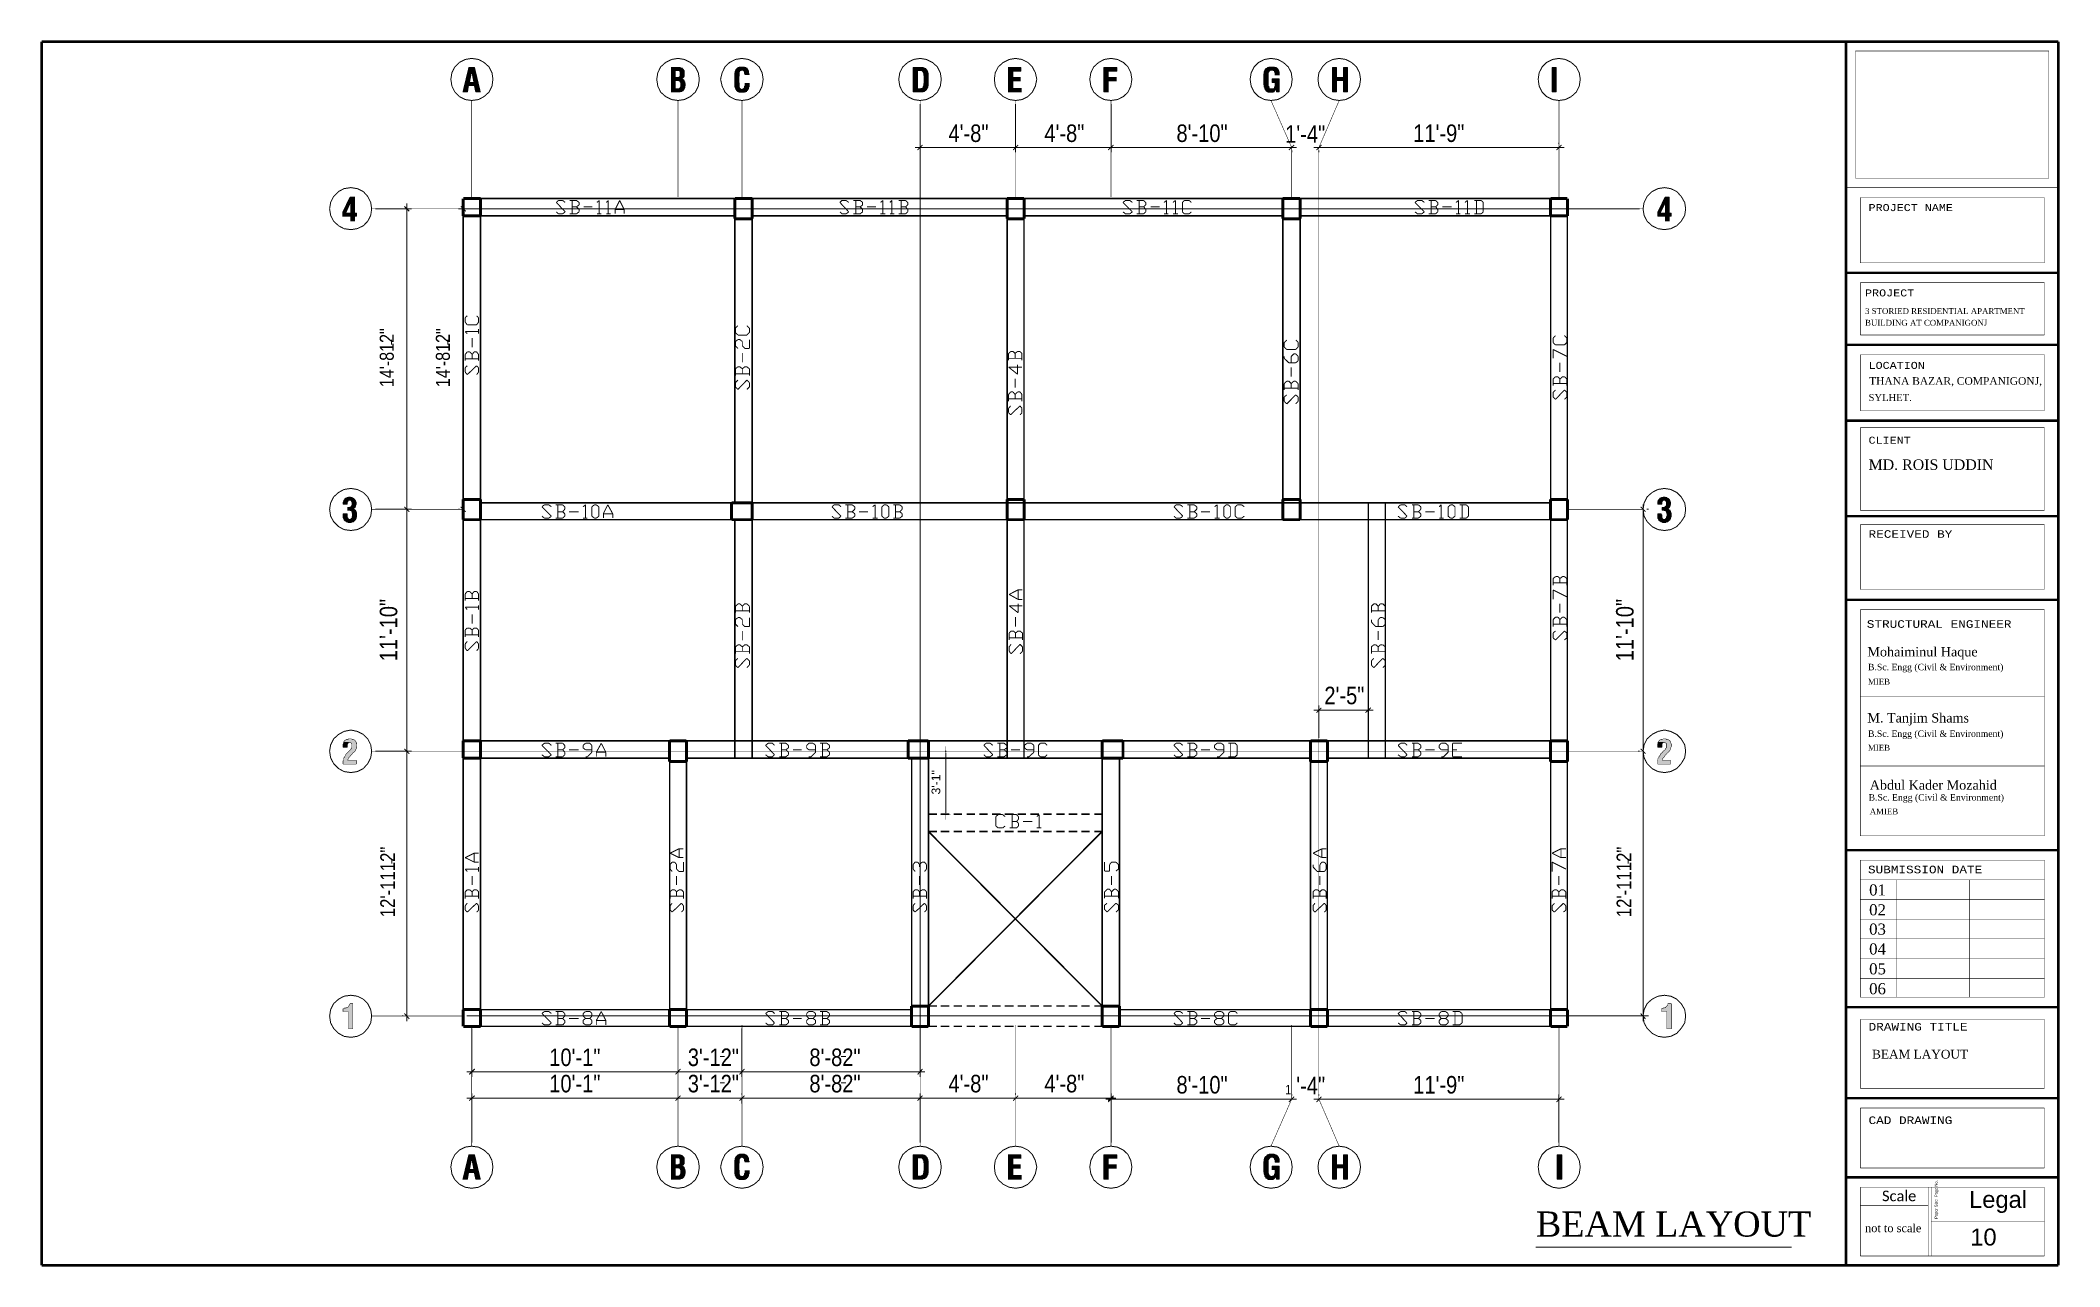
# Model space of a CAD drawing. Header units: millimetres. Extents: x 5 to 350, y 3 to 213.
import ezdxf

# ---------------------------------------------------------------- set-up
doc = ezdxf.new("R2010")
doc.units = ezdxf.units.MM
for name, color, linetype in [('H', 251, 'Continuous'), ('P', 255, 'Continuous'), ('T', 255, 'Continuous')]:
    doc.layers.add(name, color=color, linetype=linetype)
doc.styles.get("Standard").update_dxf_attribs({"font": 'arial.ttf'})

msp = doc.modelspace()

# ---------------------------------------------------------------- texts
at = {"layer": 'T', "attachment_point": 7}
for s, insert, char_height in [('{\\fArial Narrow|b0|i0|c0|p18;4\'-8"}', (160.4, 195.3), 3), ('{\\fArial Narrow|b0|i0|c0|p18;4\'-8"}', (176.8, 195.3), 3), ('{\\fArial Narrow|b0|i0|c0|p18;8\'-10"}', (199.4, 195.3), 3), ('{\\fArial Narrow|b0|i0|c0|p18;1\'-4"}', (218, 195.2), 3), ('{\\fArial Narrow|b0|i0|c0|p18;11\'-9"}', (239.9, 195.3), 3), ('{\\fCourier New|b0|i0|c0|p18;PROJECT NAME}', (317.8, 183.5), 1.2), ('{\\fCourier New|b0|i0|c0|p18;PROJECT}', (317.2, 168.9), 1.2), ('{\\fBook Antiqua|b0|i0|c0|p18;3 STORIED RESIDENTIAL APARTMENT}', (317.2, 165.9), 1), ('{\\fBook Antiqua|b0|i0|c0|p18;BUILDING AT COMPANIGONJ}', (317.2, 163.9), 1), ('{\\fCourier New|b0|i0|c0|p18;LOCATION}', (317.8, 156.5), 1.2), ('{\\fBook Antiqua|b0|i0|c0|p18;SYLHET.}', (317.8, 151), 1.2), ('{\\fBook Antiqua|b0|i0|c0|p18;THANA BAZAR, COMPANIGONJ,}', (317.9, 153.5), 1.3), ('{\\fCourier New|b0|i0|c0|p18;CLIENT}', (317.8, 143.7), 1.2), ('{\\fBook Antiqua|b0|i0|c0|p18;MD. ROIS UDDIN}', (317.8, 139.2), 1.8), ('{\\fCourier New|b0|i0|c0|p18;RECEIVED BY}', (317.8, 127.6), 1.3), ('{\\fCourier New|b0|i0|c0|p18;STRUCTURAL ENGINEER}', (317.5, 112.2), 1.3), ('{\\fBook Antiqua|b0|i0|c0|p18;Mohaiminul Haque}', (317.6, 106.8), 1.6), ('{\\fBook Antiqua|b0|i0|c0|p18;B.Sc. Engg (Civil & Environment)}', (317.7, 104.6), 1.1), ('{\\fArial Narrow|b0|i0|c0|p18;2\'-5"}', (224.7, 99.1), 3), ('{\\fBook Antiqua|b0|i0|c0|p18;MIEB}', (317.7, 102.5), 1), ('{\\fBook Antiqua|b0|i0|c0|p18;M. Tanjim Shams}', (317.6, 95.5), 1.6), ('{\\fBook Antiqua|b0|i0|c0|p18;B.Sc. Engg (Civil & Environment)}', (317.7, 93.2), 1.1), ('{\\fBook Antiqua|b0|i0|c0|p18;MIEB}', (317.7, 91.2), 1), ('{\\fBook Antiqua|b0|i0|c0|p18;B.Sc. Engg (Civil & Environment)}', (317.8, 82.3), 1.1), ('{\\fBook Antiqua|b0|i0|c0|p18;Abdul Kader Mozahid}', (318, 84.5), 1.6), ('{\\fBook Antiqua|b0|i0|c0|p18;AMIEB}', (318, 80.3), 1), ('{\\fCourier New|b0|i0|c0|p18;SUBMISSION DATE}', (317.7, 70.2), 1.3), ('{\\fBook Antiqua|b0|i0|c0|p18;01}', (317.9, 66.4), 1.9), ('{\\fBook Antiqua|b0|i0|c0|p18;02}', (317.9, 63), 1.9), ('{\\fBook Antiqua|b0|i0|c0|p18;03}', (317.9, 59.7), 1.9), ('{\\fBook Antiqua|b0|i0|c0|p18;04}', (317.9, 56.3), 1.9), ('{\\fBook Antiqua|b0|i0|c0|p18;05}', (317.9, 52.9), 1.9), ('{\\fBook Antiqua|b0|i0|c0|p18;06}', (317.9, 49.5), 1.9), ('{\\fCourier New|b0|i0|c0|p18;DRAWING TITLE}', (317.8, 43.3), 1.3), ('{\\fArial Narrow|b0|i0|c0|p18;10\'-1"}', (92.1, 37.2), 3), ('{\\fArial Narrow|b0|i0|c0|p18;3\'-12"}', (115.8, 37.2), 3), ('{\\fArial Narrow|b0|i0|c0|p18;8\'-82"}', (136.6, 37.2), 3), ('{\\fBook Antiqua|b0|i0|c0|p18;BEAM LAYOUT}', (318.4, 38.5), 1.5), ('{\\fArial Narrow|b0|i0|c0|p18;10\'-1"}', (92.1, 32.7), 3), ('{\\fArial Narrow|b0|i0|c0|p18;3\'-12"}', (115.8, 32.7), 3), ('{\\fArial Narrow|b0|i0|c0|p18;8\'-82"}', (136.6, 32.7), 3), ('{\\fArial Narrow|b0|i0|c0|p18;4\'-8"}', (160.4, 32.7), 3), ('{\\fArial Narrow|b0|i0|c0|p18;4\'-8"}', (176.8, 32.7), 3), ('{\\fArial Narrow|b0|i0|c0|p18;8\'-10"}', (199.4, 32.5), 3), ('{\\fArial Narrow|b0|i0|c0|p18;\'-4"}', (219.9, 32.4), 3), ('{\\fArial Narrow|b0|i0|c0|p18;11\'-9"}', (239.9, 32.5), 3), ('{\\fArial Narrow|b0|i0|c0|p18;1}', (218, 32.4), 1.6), ('{\\fCourier New|b0|i0|c0|p18;CAD DRAWING}', (317.8, 27.3), 1.3), ('{\\fCalibri|b0|i0|c0|p18;Scale}', (320.1, 14.1), 1.8), ('{\\fArial|b0|i0|c0|p18;Legal}', (335, 12.1), 2.9), ('{\\fBook Antiqua|b0|i0|c0|p18;BEAM LAYOUT}', (260.9, 8), 4.3), ('{\\fBook Antiqua|b0|i0|c0|p18;not to scale}', (317.2, 8.8), 1.4), ('{\\fArial|b0|i0|c0|p18;10}', (335.2, 6.5), 2.9)]:
    msp.add_mtext(s, dxfattribs=dict(at, insert=insert, char_height=char_height))
at = {"layer": 'T', "attachment_point": 1, "rotation": 90}
for s, insert, char_height in [('{\\fArial Narrow|b0|i0|c0|p18;14\'-812"}', (63.1, 153.4), 2.4), ('{\\fArial Narrow|b0|i0|c0|p18;14\'-812"}', (72.7, 153.4), 2.4), ('{\\fArial Narrow|b0|i0|c0|p18;11\'-10"}', (63.1, 106.5), 3), ('{\\fArial Narrow|b0|i0|c0|p18;11\'-10"}', (274.6, 106.5), 3), ('{\\fArial|b0|i0|c0|p18;3\'-1"}', (157.5, 83.7), 1.5), ('{\\fArial Narrow|b0|i0|c0|p18;12\'-1112"}', (63.2, 62.7), 2.5), ('{\\fArial Narrow|b0|i0|c0|p18;12\'-1112"}', (274.7, 62.7), 2.5), ('{\\fArial Narrow|b0|i0|c0|p18;Paper Size  Page No.}', (329.1, 11.1), 0.5)]:
    msp.add_mtext(s, dxfattribs=dict(at, insert=insert, char_height=char_height))

# ---------------------------------------------------------------- hatches: boundary and pattern name
at = {"layer": 'H', "linetype": 'Continuous'}
for points in [[(77.294, 203.87), (78.317, 208.104), (79.34, 208.104), (78.828, 207.345), (78.493, 205.564), (79.252, 204.982), (78.317, 204.982), (78.14, 203.87), (77.294, 203.87)], [(79.498, 203.87), (79.252, 204.982), (78.493, 205.564), (79.163, 205.564), (78.828, 207.345), (79.34, 208.104), (80.345, 203.87), (79.498, 203.87)], [(112.942, 203.87), (112.942, 208.104), (114.547, 208.104), (114.635, 208.033), (114.9, 208.033), (114.9, 207.945), (115.147, 207.68), (115.147, 207.61), (113.965, 207.522), (113.7, 207.522), (113.7, 206.41), (115.058, 206.34), (114.97, 206.252), (114.9, 206.252), (114.812, 206.163), (114.9, 206.163), (114.97, 206.075), (115.058, 206.075), (115.235, 205.916), (115.235, 205.828), (113.7, 205.828), (113.7, 204.47), (115.235, 204.382), (115.147, 204.294), (115.147, 204.223), (115.058, 204.223), (115.058, 204.135), (114.97, 204.047), (114.9, 204.047), (114.812, 203.958), (114.635, 203.958), (114.547, 203.87), (112.942, 203.87)], [(115.058, 206.34), (113.7, 206.41), (114.212, 206.41), (114.3, 206.498), (114.388, 206.498), (114.388, 206.587), (114.476, 206.675), (114.476, 207.257), (114.388, 207.345), (114.388, 207.433), (114.3, 207.522), (113.965, 207.522), (115.147, 207.61), (115.235, 207.522), (115.235, 206.587), (115.147, 206.498), (115.147, 206.41), (115.058, 206.34)], [(124.636, 203.8), (124.548, 203.87), (124.46, 203.87), (124.284, 203.958), (124.037, 204.223), (123.948, 204.382), (123.948, 204.47), (123.86, 204.558), (123.86, 204.805), (123.79, 204.805), (123.79, 207.098), (123.86, 207.257), (123.86, 207.433), (123.948, 207.61), (123.948, 207.68), (125.06, 207.61), (124.972, 207.61), (124.883, 207.522), (124.795, 207.522), (124.707, 207.433), (124.707, 207.345), (124.636, 207.345), (124.636, 206.675), (124.548, 206.498), (124.548, 205.564), (124.636, 205.405), (124.636, 204.717), (124.707, 204.646), (124.707, 204.558), (124.795, 204.47), (124.883, 204.47), (124.972, 204.382), (126.153, 204.382), (126.153, 204.294), (126.065, 204.223), (126.065, 204.135), (125.977, 204.135), (125.906, 204.047), (125.906, 203.958), (125.818, 203.958), (125.73, 203.87), (125.554, 203.87), (125.483, 203.8), (124.636, 203.8)], [(125.554, 206.834), (125.554, 206.922), (125.483, 207.01), (125.483, 207.345), (125.218, 207.61), (125.06, 207.61), (123.948, 207.68), (124.372, 208.104), (124.46, 208.104), (124.636, 208.192), (125.554, 208.192), (125.642, 208.104), (125.73, 208.104), (125.818, 208.033), (125.906, 208.033), (125.977, 207.945), (125.977, 207.857), (126.065, 207.857), (126.065, 207.768), (126.153, 207.68), (126.153, 207.61), (126.242, 207.433), (126.242, 207.098), (126.33, 207.01), (126.33, 206.834), (125.554, 206.834)], [(154.34, 203.87), (154.34, 208.104), (156.122, 208.104), (156.21, 208.033), (156.298, 208.033), (156.386, 207.945), (156.545, 207.945), (156.545, 207.857), (156.81, 207.61), (155.452, 207.522), (155.116, 207.522), (155.116, 204.47), (156.81, 204.47), (156.722, 204.382), (156.633, 204.223), (156.457, 204.047), (156.386, 204.047), (156.298, 203.958), (156.122, 203.958), (156.034, 203.87), (154.34, 203.87)], [(155.61, 204.47), (155.698, 204.558), (155.963, 204.558), (155.963, 204.646), (156.034, 204.717), (156.034, 204.805), (156.122, 204.982), (156.122, 205.317), (156.21, 205.405), (156.21, 206.675), (156.122, 206.763), (156.122, 207.098), (156.034, 207.186), (156.034, 207.257), (155.787, 207.522), (155.452, 207.522), (156.81, 207.61), (156.81, 207.522), (156.88, 207.345), (156.88, 207.186), (156.968, 207.098), (156.968, 204.982), (156.88, 204.893), (156.88, 204.646), (156.81, 204.558), (156.81, 204.47), (155.61, 204.47)], [(170.603, 203.87), (170.603, 208.104), (172.808, 208.104), (172.808, 207.433), (171.45, 207.433), (171.45, 206.41), (172.72, 206.41), (172.72, 205.74), (171.45, 205.74), (171.45, 204.558), (172.896, 204.558), (172.896, 203.87), (170.603, 203.87)], [(186.937, 203.87), (186.937, 208.104), (189.23, 208.104), (189.23, 207.433), (187.784, 207.433), (187.784, 206.41), (189.142, 206.41), (189.142, 205.74), (187.784, 205.74), (187.784, 203.87), (186.937, 203.87)], [(214.454, 204.382), (214.454, 204.646), (214.383, 204.717), (214.383, 205.07), (214.295, 205.14), (214.295, 206.922), (214.383, 207.098), (214.383, 207.433), (214.454, 207.522), (214.454, 207.61), (214.542, 207.68), (214.542, 207.768), (214.718, 207.945), (214.806, 207.945), (214.965, 208.104), (215.053, 208.104), (215.23, 208.192), (216.147, 208.192), (216.235, 208.104), (216.5, 208.104), (216.835, 207.768), (216.835, 207.68), (215.724, 207.61), (215.477, 207.61), (215.23, 207.345), (215.23, 207.257), (215.142, 207.186), (215.142, 204.893), (215.23, 204.893), (215.23, 204.717), (215.3, 204.646), (215.3, 204.558), (215.388, 204.47), (215.653, 204.47), (214.454, 204.382)], [(216.235, 206.763), (216.235, 207.186), (216.147, 207.257), (216.147, 207.433), (216.076, 207.522), (215.988, 207.522), (215.9, 207.61), (215.724, 207.61), (216.835, 207.68), (216.923, 207.61), (216.923, 207.522), (216.994, 207.345), (216.994, 206.763), (216.235, 206.763)], [(226.06, 203.87), (226.06, 208.104), (226.818, 208.104), (226.818, 206.41), (227.93, 205.828), (226.818, 205.828), (226.818, 203.87), (226.06, 203.87)], [(227.93, 203.87), (227.93, 205.828), (226.818, 206.41), (227.93, 206.41), (227.93, 208.104), (228.688, 208.104), (228.688, 203.87), (227.93, 203.87)], [(263.648, 203.87), (263.648, 208.104), (264.407, 208.104), (264.407, 203.87), (263.648, 203.87)], [(115.235, 204.382), (113.7, 204.47), (114.212, 204.47), (114.388, 204.558), (114.388, 204.646), (114.476, 204.646), (114.476, 204.717), (114.547, 204.805), (114.547, 205.493), (114.476, 205.564), (114.476, 205.652), (114.388, 205.74), (114.3, 205.74), (114.212, 205.828), (115.235, 205.828), (115.235, 205.74), (115.323, 205.652), (115.323, 205.493), (115.394, 205.317), (115.394, 204.893), (115.323, 204.805), (115.323, 204.558), (115.235, 204.47), (115.235, 204.382)], [(125.06, 204.382), (125.218, 204.47), (125.307, 204.47), (125.395, 204.558), (125.395, 204.646), (125.483, 204.646), (125.483, 204.893), (125.554, 204.982), (125.554, 205.405), (126.33, 205.405), (126.33, 204.805), (126.242, 204.717), (126.242, 204.47), (126.153, 204.382), (125.06, 204.382)], [(216.5, 203.87), (216.412, 204.382), (214.454, 204.382), (215.653, 204.47), (215.988, 204.47), (216.147, 204.646), (216.147, 204.805), (216.235, 204.893), (216.235, 205.493), (215.724, 205.493), (215.724, 206.163), (216.994, 206.163), (216.994, 203.87), (216.5, 203.87)], [(215.142, 203.8), (215.053, 203.87), (214.965, 203.87), (214.877, 203.958), (214.806, 203.958), (214.63, 204.135), (214.63, 204.223), (214.542, 204.294), (214.542, 204.382), (216.412, 204.382), (216.323, 204.223), (216.323, 204.135), (216.076, 203.87), (215.988, 203.87), (215.9, 203.8), (215.142, 203.8)], [(56.727, 182.633), (56.727, 183.303), (57.997, 185.932), (58.843, 185.932), (58.085, 184.908), (57.326, 183.215), (56.727, 182.633)], [(58.085, 181.786), (58.085, 182.633), (56.727, 182.633), (57.326, 183.215), (58.085, 183.215), (58.085, 184.908), (58.843, 185.932), (58.843, 183.215), (59.178, 183.215), (59.178, 182.633), (58.843, 182.633), (58.843, 181.786), (58.085, 181.786)], [(281.693, 182.633), (281.693, 183.303), (282.963, 185.932), (283.722, 185.932), (283.034, 184.908), (282.187, 183.215), (281.693, 182.633)], [(283.034, 181.786), (283.034, 182.633), (281.693, 182.633), (282.187, 183.215), (283.034, 183.215), (283.034, 184.908), (283.722, 185.932), (283.722, 183.215), (284.057, 183.215), (284.057, 182.633), (283.722, 182.633), (283.722, 181.786), (283.034, 181.786)], [(56.815, 133.35), (56.815, 133.773), (56.903, 133.862), (56.903, 134.02), (57.82, 134.02), (57.662, 133.862), (57.662, 133.773), (57.573, 133.685), (57.573, 133.35), (56.815, 133.35)], [(57.662, 130.21), (57.573, 130.298), (57.397, 130.298), (57.238, 130.475), (57.15, 130.475), (56.974, 130.634), (56.974, 130.722), (56.903, 130.81), (56.903, 130.898), (56.815, 130.986), (56.815, 131.745), (57.573, 131.745), (57.573, 131.057), (57.662, 131.057), (57.662, 130.986), (57.82, 130.81), (59.02, 130.81), (59.02, 130.722), (58.596, 130.298), (58.332, 130.298), (58.244, 130.21), (57.662, 130.21)], [(57.573, 132.327), (57.573, 132.838), (57.908, 132.838), (57.997, 132.927), (58.085, 132.927), (58.173, 133.015), (58.244, 133.015), (58.244, 133.103), (58.332, 133.262), (58.332, 133.685), (58.244, 133.862), (58.085, 134.02), (56.903, 134.02), (57.062, 134.197), (57.062, 134.285), (57.15, 134.285), (57.15, 134.373), (57.238, 134.444), (57.326, 134.444), (57.485, 134.532), (57.662, 134.532), (57.82, 134.62), (58.085, 134.62), (58.244, 134.532), (58.42, 134.532), (58.508, 134.444), (58.596, 134.444), (58.932, 134.108), (58.932, 134.02), (59.02, 133.95), (59.02, 133.862), (59.09, 133.773), (59.09, 133.262), (59.02, 133.174), (59.02, 133.015), (58.932, 132.927), (58.932, 132.838), (58.667, 132.592), (58.843, 132.415), (58.932, 132.415), (57.82, 132.327), (57.573, 132.327)], [(58.085, 130.81), (58.244, 130.986), (58.332, 130.986), (58.332, 131.233), (58.42, 131.41), (58.42, 131.745), (58.332, 131.904), (58.332, 132.08), (58.173, 132.256), (57.997, 132.256), (57.908, 132.327), (57.82, 132.327), (58.932, 132.415), (59.02, 132.327), (59.02, 132.256), (59.09, 132.168), (59.09, 131.992), (59.178, 131.904), (59.178, 131.233), (59.09, 131.057), (59.09, 130.898), (59.02, 130.81), (58.085, 130.81)], [(281.693, 133.35), (281.693, 133.773), (281.764, 133.862), (281.764, 134.02), (282.698, 134.02), (282.54, 133.862), (282.54, 133.773), (282.452, 133.685), (282.452, 133.35), (281.693, 133.35)], [(282.54, 130.21), (282.452, 130.298), (282.275, 130.298), (282.116, 130.475), (282.028, 130.475), (281.852, 130.634), (281.852, 130.722), (281.764, 130.81), (281.764, 130.898), (281.693, 130.986), (281.693, 131.745), (282.363, 131.745), (282.363, 131.657), (282.452, 131.568), (282.452, 131.057), (282.54, 131.057), (282.54, 130.986), (282.698, 130.81), (283.88, 130.81), (283.88, 130.722), (283.457, 130.298), (283.21, 130.298), (283.122, 130.21), (282.54, 130.21)], [(282.452, 132.327), (282.452, 132.838), (282.787, 132.838), (282.875, 132.927), (282.963, 132.927), (283.034, 133.015), (283.122, 133.015), (283.122, 133.103), (283.21, 133.262), (283.21, 133.685), (283.122, 133.862), (282.963, 134.02), (281.764, 134.02), (281.94, 134.197), (281.94, 134.285), (282.028, 134.285), (282.028, 134.373), (282.116, 134.444), (282.187, 134.444), (282.363, 134.532), (282.54, 134.532), (282.698, 134.62), (282.963, 134.62), (283.122, 134.532), (283.298, 134.532), (283.386, 134.444), (283.457, 134.444), (283.81, 134.108), (283.81, 134.02), (283.88, 133.95), (283.88, 133.862), (283.968, 133.773), (283.968, 133.262), (283.88, 133.174), (283.88, 133.015), (283.81, 132.927), (283.81, 132.838), (283.545, 132.592), (283.722, 132.415), (283.81, 132.415), (282.698, 132.327), (282.452, 132.327)], [(282.963, 130.81), (283.122, 130.986), (283.21, 130.986), (283.21, 131.233), (283.298, 131.41), (283.298, 131.745), (283.21, 131.904), (283.21, 132.08), (283.034, 132.256), (282.875, 132.256), (282.787, 132.327), (282.698, 132.327), (283.81, 132.415), (283.88, 132.327), (283.88, 132.256), (283.968, 132.168), (283.968, 131.992), (284.057, 131.904), (284.057, 131.233), (283.968, 131.057), (283.968, 130.898), (283.88, 130.81), (282.963, 130.81)], [(56.815, 88.9), (56.815, 89.5), (56.903, 89.57), (56.903, 89.835), (56.974, 89.923), (56.974, 89.994), (57.062, 90.082), (57.062, 90.17), (57.238, 90.346), (57.238, 90.417), (57.326, 90.593), (58.173, 91.44), (58.173, 91.528), (58.332, 91.687), (58.332, 92.463), (58.244, 92.463), (58.085, 92.622), (56.903, 92.622), (56.974, 92.71), (56.974, 92.798), (57.238, 93.045), (57.326, 93.045), (57.397, 93.133), (57.662, 93.133), (57.75, 93.222), (58.244, 93.222), (58.332, 93.133), (58.596, 93.133), (58.667, 93.045), (58.755, 93.045), (59.02, 92.798), (59.02, 92.71), (59.09, 92.622), (59.09, 92.463), (59.178, 92.375), (59.178, 91.863), (59.09, 91.775), (59.09, 91.528), (59.02, 91.44), (59.02, 91.352), (58.932, 91.264), (58.932, 91.193), (58.596, 90.84), (58.508, 90.84), (58.42, 90.682), (58.085, 90.346), (57.997, 90.17), (57.75, 89.923), (57.75, 89.835), (57.662, 89.747), (57.662, 89.658), (57.573, 89.57), (59.09, 89.57), (59.09, 88.9), (56.815, 88.9)], [(56.815, 91.775), (56.815, 92.287), (56.903, 92.463), (56.903, 92.622), (57.82, 92.622), (57.662, 92.463), (57.662, 92.375), (57.573, 92.287), (57.573, 91.775), (56.815, 91.775)], [(159.773, 91.105), (159.844, 91.193), (159.932, 91.105), (159.773, 91.105)], [(159.844, 91.017), (159.773, 91.105), (159.932, 91.105), (159.844, 91.017)], [(159.932, 91.105), (159.844, 91.193), (159.932, 91.264), (159.932, 91.105)], [(159.932, 90.928), (159.844, 91.017), (159.932, 91.105), (159.932, 90.928)], [(159.932, 91.105), (159.932, 91.264), (160.02, 91.193), (159.932, 91.105)], [(159.932, 91.105), (160.02, 91.193), (160.02, 91.105), (159.932, 91.105)], [(159.932, 90.928), (159.932, 91.105), (160.02, 91.017), (159.932, 90.928)], [(160.02, 91.017), (159.932, 91.105), (160.02, 91.105), (160.02, 91.017)], [(281.693, 88.9), (281.693, 89.5), (281.764, 89.57), (281.764, 89.835), (281.852, 89.923), (281.852, 89.994), (281.94, 90.082), (281.94, 90.17), (282.116, 90.346), (282.116, 90.417), (282.187, 90.593), (283.034, 91.44), (283.034, 91.528), (283.21, 91.687), (283.21, 92.463), (283.122, 92.463), (282.963, 92.622), (281.764, 92.622), (281.852, 92.71), (281.852, 92.798), (282.116, 93.045), (282.187, 93.045), (282.275, 93.133), (282.54, 93.133), (282.61, 93.222), (283.122, 93.222), (283.21, 93.133), (283.457, 93.133), (283.545, 93.045), (283.633, 93.045), (283.88, 92.798), (283.88, 92.71), (283.968, 92.622), (283.968, 92.463), (284.057, 92.375), (284.057, 91.863), (283.968, 91.775), (283.968, 91.528), (283.88, 91.44), (283.88, 91.352), (283.81, 91.264), (283.81, 91.193), (283.457, 90.84), (283.386, 90.84), (283.298, 90.682), (282.963, 90.346), (282.875, 90.17), (282.61, 89.923), (282.61, 89.835), (282.54, 89.747), (282.54, 89.658), (282.452, 89.57), (283.968, 89.57), (283.968, 88.9), (281.693, 88.9)], [(281.693, 91.775), (281.693, 92.287), (281.764, 92.463), (281.764, 92.622), (282.698, 92.622), (282.54, 92.463), (282.54, 92.375), (282.452, 92.287), (282.452, 91.775), (281.693, 91.775)], [(159.773, 80.345), (159.844, 80.433), (159.932, 80.345), (159.773, 80.345)], [(159.844, 80.186), (159.773, 80.345), (159.932, 80.345), (159.844, 80.186)], [(159.932, 80.345), (159.844, 80.433), (159.932, 80.433), (159.932, 80.345)], [(159.844, 80.186), (159.932, 80.345), (159.932, 80.186), (159.844, 80.186)], [(159.932, 80.345), (160.02, 80.433), (160.02, 80.345), (159.932, 80.345)], [(159.932, 80.345), (159.932, 80.433), (160.02, 80.433), (159.932, 80.345)], [(159.932, 80.186), (159.932, 80.345), (160.02, 80.186), (159.932, 80.186)], [(160.02, 80.186), (159.932, 80.345), (160.02, 80.345), (160.02, 80.186)], [(57.75, 43.603), (57.75, 46.567), (56.815, 46.567), (56.815, 47.078), (56.974, 47.078), (57.062, 47.166), (57.326, 47.166), (57.397, 47.237), (57.573, 47.237), (57.82, 47.502), (57.82, 47.59), (57.908, 47.66), (57.908, 47.748), (57.997, 47.837), (57.997, 47.925), (58.508, 47.925), (58.508, 43.603), (57.75, 43.603)], [(283.298, 43.603), (283.298, 46.567), (282.363, 46.567), (282.363, 47.078), (282.452, 47.078), (282.61, 47.166), (282.787, 47.166), (282.963, 47.237), (283.122, 47.237), (283.122, 47.325), (283.457, 47.66), (283.457, 47.925), (284.057, 47.925), (284.057, 43.603), (283.298, 43.603)], [(77.294, 17.868), (78.317, 22.102), (79.34, 22.102), (78.828, 21.343), (78.493, 19.562), (79.252, 18.962), (78.317, 18.962), (78.14, 17.868), (77.294, 17.868)], [(79.498, 17.868), (79.252, 18.962), (78.493, 19.562), (79.163, 19.562), (78.828, 21.343), (79.34, 22.102), (80.345, 17.868), (79.498, 17.868)], [(112.942, 17.868), (112.942, 22.102), (114.547, 22.102), (114.635, 22.013), (114.723, 22.013), (114.9, 21.925), (115.147, 21.678), (115.147, 21.59), (113.965, 21.502), (113.7, 21.502), (113.7, 20.408), (115.058, 20.32), (114.97, 20.232), (114.9, 20.232), (114.812, 20.144), (114.9, 20.144), (114.97, 20.073), (115.058, 20.073), (115.235, 19.897), (115.235, 19.808), (113.7, 19.808), (113.7, 18.45), (115.235, 18.38), (115.147, 18.292), (115.147, 18.203), (115.058, 18.203), (115.058, 18.115), (114.97, 18.027), (114.9, 18.027), (114.812, 17.956), (114.635, 17.956), (114.547, 17.868), (112.942, 17.868)], [(115.058, 20.32), (113.7, 20.408), (114.212, 20.408), (114.3, 20.496), (114.388, 20.496), (114.388, 20.567), (114.476, 20.655), (114.476, 21.255), (114.388, 21.343), (114.388, 21.414), (114.3, 21.502), (113.965, 21.502), (115.147, 21.59), (115.235, 21.502), (115.235, 20.567), (115.147, 20.496), (115.147, 20.408), (115.058, 20.32)], [(124.636, 17.78), (124.548, 17.868), (124.46, 17.868), (124.284, 17.956), (124.213, 18.027), (124.125, 18.027), (124.125, 18.115), (124.037, 18.203), (123.948, 18.38), (123.948, 18.45), (123.86, 18.538), (123.86, 18.803), (123.79, 18.803), (123.79, 21.078), (123.86, 21.255), (123.86, 21.414), (123.948, 21.59), (124.972, 21.59), (124.883, 21.502), (124.795, 21.502), (124.707, 21.414), (124.707, 21.343), (124.636, 21.343), (124.636, 20.655), (124.548, 20.496), (124.548, 19.562), (124.636, 19.385), (124.636, 18.715), (124.707, 18.627), (124.707, 18.538), (124.795, 18.45), (124.883, 18.45), (124.972, 18.38), (126.153, 18.38), (126.153, 18.292), (126.065, 18.203), (126.065, 18.115), (125.977, 18.115), (125.906, 18.027), (125.906, 17.956), (125.818, 17.956), (125.73, 17.868), (125.554, 17.868), (125.483, 17.78), (124.636, 17.78)], [(125.554, 20.832), (125.554, 20.92), (125.483, 20.99), (125.483, 21.343), (125.307, 21.502), (125.218, 21.502), (125.13, 21.59), (123.948, 21.59), (123.948, 21.678), (124.372, 22.102), (124.46, 22.102), (124.636, 22.19), (125.554, 22.19), (125.642, 22.102), (125.73, 22.102), (125.818, 22.013), (125.906, 22.013), (125.977, 21.925), (125.977, 21.837), (126.065, 21.837), (126.065, 21.766), (126.153, 21.678), (126.153, 21.59), (126.242, 21.414), (126.242, 21.078), (126.33, 20.99), (126.33, 20.832), (125.554, 20.832)], [(154.34, 17.868), (154.34, 22.102), (156.122, 22.102), (156.21, 22.013), (156.298, 22.013), (156.386, 21.925), (156.545, 21.925), (156.545, 21.837), (156.81, 21.59), (155.452, 21.502), (155.116, 21.502), (155.116, 18.45), (156.81, 18.45), (156.722, 18.38), (156.722, 18.292), (156.457, 18.027), (156.386, 18.027), (156.298, 17.956), (156.122, 17.956), (156.034, 17.868), (154.34, 17.868)], [(155.698, 18.45), (155.787, 18.538), (155.963, 18.538), (155.963, 18.627), (156.034, 18.715), (156.034, 18.803), (156.122, 18.962), (156.122, 19.297), (156.21, 19.385), (156.21, 20.655), (156.122, 20.743), (156.122, 21.078), (156.034, 21.167), (156.034, 21.255), (155.787, 21.502), (155.452, 21.502), (156.81, 21.59), (156.81, 21.502), (156.88, 21.343), (156.88, 21.167), (156.968, 21.078), (156.968, 18.962), (156.88, 18.874), (156.88, 18.627), (156.81, 18.538), (156.81, 18.45), (155.698, 18.45)], [(170.603, 17.868), (170.603, 22.102), (172.808, 22.102), (172.808, 21.414), (171.45, 21.414), (171.45, 20.408), (172.72, 20.408), (172.72, 19.72), (171.45, 19.72), (171.45, 18.538), (172.896, 18.538), (172.896, 17.868), (170.603, 17.868)], [(186.937, 17.868), (186.937, 22.102), (189.23, 22.102), (189.23, 21.414), (187.784, 21.414), (187.784, 20.408), (189.142, 20.408), (189.142, 19.72), (187.784, 19.72), (187.784, 17.868), (186.937, 17.868)], [(214.454, 18.38), (214.454, 18.627), (214.383, 18.715), (214.383, 19.05), (214.295, 19.138), (214.295, 20.92), (214.383, 20.99), (214.383, 21.343), (214.454, 21.502), (214.454, 21.59), (214.542, 21.678), (214.63, 21.837), (214.718, 21.837), (214.965, 22.102), (215.053, 22.102), (215.23, 22.19), (216.147, 22.19), (216.235, 22.102), (216.412, 22.102), (216.5, 22.013), (216.57, 22.013), (216.835, 21.766), (216.835, 21.678), (215.724, 21.59), (215.477, 21.59), (215.23, 21.343), (215.23, 21.255), (215.142, 21.167), (215.142, 18.874), (215.23, 18.803), (215.23, 18.715), (215.3, 18.627), (215.3, 18.538), (215.388, 18.45), (215.477, 18.45), (215.653, 18.38), (214.454, 18.38)], [(216.235, 20.743), (216.235, 21.167), (216.147, 21.255), (216.147, 21.414), (216.076, 21.502), (215.988, 21.502), (215.9, 21.59), (215.724, 21.59), (216.835, 21.678), (216.923, 21.59), (216.923, 21.502), (216.994, 21.343), (216.994, 20.743), (216.235, 20.743)], [(226.06, 17.868), (226.06, 22.102), (226.818, 22.102), (226.818, 20.408), (227.93, 19.808), (226.818, 19.808), (226.818, 17.868), (226.06, 17.868)], [(227.93, 17.868), (227.93, 19.808), (226.818, 20.408), (227.93, 20.408), (227.93, 22.102), (228.688, 22.102), (228.688, 17.868), (227.93, 17.868)], [(264.495, 17.868), (264.495, 22.102), (265.342, 22.102), (265.342, 17.868), (264.495, 17.868)], [(115.235, 18.38), (113.7, 18.45), (114.212, 18.45), (114.388, 18.538), (114.388, 18.627), (114.476, 18.627), (114.476, 18.715), (114.547, 18.803), (114.547, 19.473), (114.476, 19.562), (114.476, 19.65), (114.388, 19.72), (114.3, 19.72), (114.212, 19.808), (115.235, 19.808), (115.235, 19.72), (115.323, 19.65), (115.323, 19.473), (115.394, 19.297), (115.394, 18.874), (115.323, 18.803), (115.323, 18.538), (115.235, 18.45), (115.235, 18.38)], [(125.218, 18.38), (125.395, 18.538), (125.395, 18.627), (125.483, 18.627), (125.483, 18.874), (125.554, 18.962), (125.554, 19.385), (126.33, 19.385), (126.33, 18.803), (126.242, 18.715), (126.242, 18.45), (126.153, 18.38), (125.218, 18.38)], [(216.5, 17.868), (216.412, 18.292), (214.454, 18.38), (215.653, 18.38), (215.812, 18.45), (215.988, 18.45), (216.147, 18.627), (216.147, 18.803), (216.235, 18.874), (216.235, 19.473), (215.724, 19.473), (215.724, 20.144), (216.994, 20.144), (216.994, 17.868), (216.5, 17.868)], [(215.142, 17.78), (215.053, 17.868), (214.965, 17.868), (214.877, 17.956), (214.806, 17.956), (214.63, 18.115), (214.63, 18.203), (214.454, 18.38), (216.412, 18.292), (216.323, 18.203), (216.323, 18.115), (216.076, 17.868), (215.988, 17.868), (215.9, 17.78), (215.142, 17.78)]]:
    msp.add_hatch(color=256, dxfattribs=at).paths.add_polyline_path(points)

# ---------------------------------------------------------------- linework, layer by layer
at = {"layer": 'P'}
for points, const_width in [([(5.256, 212.513), (350.273, 212.513)], 0.423), ([(5.256, 3.14), (5.256, 212.513)], 0.423), ([(5.256, 212.513), (5.256, 212.513)], 0.423), ([(5.256, 212.513), (350.273, 212.513)], 0.423), ([(5.256, 3.14), (5.256, 212.513)], 0.423), ([(5.256, 212.513), (5.256, 212.513)], 0.423), ([(313.937, 3.14), (313.937, 212.513)], 0.423), ([(313.937, 212.513), (350.273, 212.513)], 0.423), ([(313.937, 3.14), (313.937, 212.513)], 0.423), ([(313.937, 212.513), (350.273, 212.513)], 0.423), ([(313.937, 187.537), (313.937, 212.513)], 0.085), ([(313.937, 212.513), (350.273, 212.513)], 0.085), ([(313.937, 187.537), (313.937, 212.513)], 0.085), ([(313.937, 212.513), (350.273, 212.513)], 0.085), ([(313.937, 187.537), (313.937, 212.513)], 0.085), ([(313.937, 212.513), (350.273, 212.513)], 0.085), ([(313.937, 187.537), (313.937, 212.513)], 0.085), ([(313.937, 212.513), (350.273, 212.513)], 0.085), ([(315.56, 189.142), (315.56, 210.908)], 0.085), ([(315.56, 210.908), (348.65, 210.908)], 0.085), ([(348.65, 210.908), (348.65, 189.142)], 0.085), ([(350.273, 212.513), (350.273, 3.14)], 0.423), ([(350.273, 212.513), (350.273, 3.14)], 0.423), ([(350.273, 212.513), (350.273, 3.14)], 0.423), ([(350.273, 212.513), (350.273, 3.14)], 0.423), ([(350.273, 212.513), (350.273, 187.537)], 0.085), ([(350.273, 212.513), (350.273, 187.537)], 0.085), ([(350.273, 212.513), (350.273, 187.537)], 0.085), ([(350.273, 212.513), (350.273, 187.537)], 0.085), ([(75.442, 207.186), (75.265, 206.075)], 0.169), ([(75.953, 208.192), (75.442, 207.186)], 0.169), ([(76.712, 208.95), (75.953, 208.192)], 0.169), ([(77.717, 209.462), (76.712, 208.95)], 0.169), ([(78.317, 208.104), (77.294, 203.87)], 0.085), ([(78.828, 209.638), (77.717, 209.462)], 0.169), ([(79.34, 208.104), (78.317, 208.104)], 0.085), ([(78.493, 205.564), (78.828, 207.345)], 0.085), ([(80.01, 209.462), (78.828, 209.638)], 0.169), ([(78.828, 207.345), (79.34, 208.104)], 0.085), ([(79.34, 208.104), (78.828, 207.345)], 0.085), ([(78.828, 207.345), (79.163, 205.564)], 0.085), ([(80.345, 203.87), (79.34, 208.104)], 0.085), ([(80.945, 208.95), (80.01, 209.462)], 0.169), ([(81.792, 208.192), (80.945, 208.95)], 0.169), ([(82.303, 207.186), (81.792, 208.192)], 0.169), ([(82.462, 206.075), (82.303, 207.186)], 0.169), ([(110.666, 207.186), (110.49, 206.075)], 0.169), ([(111.16, 208.192), (110.666, 207.186)], 0.169), ([(112.007, 208.95), (111.16, 208.192)], 0.169), ([(113.03, 209.462), (112.007, 208.95)], 0.169), ([(114.212, 208.104), (112.942, 208.104)], 0.085), ([(112.942, 208.104), (112.942, 203.87)], 0.085), ([(114.124, 209.638), (113.03, 209.462)], 0.169), ([(113.7, 206.41), (113.7, 207.522)], 0.085), ([(113.7, 207.522), (113.965, 207.522)], 0.085), ([(115.147, 207.61), (113.965, 207.522)], 0.085), ([(113.965, 207.522), (115.147, 207.61)], 0.085), ([(113.965, 207.522), (114.124, 207.522)], 0.085), ([(115.235, 209.462), (114.124, 209.638)], 0.169), ([(114.124, 207.522), (114.212, 207.522)], 0.085), ([(114.3, 208.104), (114.212, 208.104)], 0.085), ([(114.212, 207.522), (114.3, 207.522)], 0.085), ([(114.476, 208.104), (114.3, 208.104)], 0.085), ([(114.3, 207.522), (114.388, 207.433)], 0.085), ([(114.388, 207.433), (114.388, 207.345)], 0.085), ([(114.388, 207.345), (114.476, 207.257)], 0.085), ([(114.547, 208.104), (114.476, 208.104)], 0.085), ([(114.476, 207.257), (114.476, 207.186)], 0.085), ([(114.635, 208.033), (114.547, 208.104)], 0.085), ([(114.723, 208.033), (114.635, 208.033)], 0.085), ([(114.9, 208.033), (114.723, 208.033)], 0.085), ([(114.9, 207.945), (114.9, 208.033)], 0.085), ([(114.97, 207.857), (114.9, 207.945)], 0.085), ([(115.058, 207.768), (114.97, 207.857)], 0.085), ([(115.147, 207.68), (115.058, 207.768)], 0.085), ([(115.147, 207.61), (115.147, 207.68)], 0.085), ([(115.235, 207.522), (115.147, 207.61)], 0.085), ([(116.24, 208.95), (115.235, 209.462)], 0.169), ([(115.235, 207.433), (115.235, 207.522)], 0.085), ([(115.235, 207.345), (115.235, 207.433)], 0.085), ([(115.235, 207.186), (115.235, 207.345)], 0.085), ([(117.087, 208.192), (116.24, 208.95)], 0.169), ([(117.598, 207.186), (117.087, 208.192)], 0.169), ([(117.775, 206.075), (117.598, 207.186)], 0.169), ([(121.673, 207.186), (121.408, 206.075)], 0.169), ([(122.167, 208.192), (121.673, 207.186)], 0.169), ([(122.943, 208.95), (122.167, 208.192)], 0.169), ([(123.948, 209.462), (122.943, 208.95)], 0.169), ([(123.86, 207.257), (123.79, 207.098)], 0.085), ([(123.948, 207.61), (123.86, 207.433)], 0.085), ([(123.86, 207.433), (123.86, 207.345)], 0.085), ([(123.86, 207.345), (123.86, 207.257)], 0.085), ([(125.06, 209.638), (123.948, 209.462)], 0.169), ([(124.037, 207.768), (123.948, 207.68)], 0.085), ([(123.948, 207.68), (123.948, 207.61)], 0.085), ([(125.06, 207.61), (123.948, 207.68)], 0.085), ([(123.948, 207.68), (125.06, 207.61)], 0.085), ([(124.125, 207.857), (124.037, 207.768)], 0.085), ([(124.213, 207.945), (124.125, 207.857)], 0.085), ([(124.284, 208.033), (124.213, 207.945)], 0.085), ([(124.372, 208.104), (124.284, 208.033)], 0.085), ([(124.46, 208.104), (124.372, 208.104)], 0.085), ([(124.636, 208.192), (124.46, 208.104)], 0.085), ([(124.707, 208.192), (124.636, 208.192)], 0.085), ([(124.636, 207.257), (124.636, 207.345)], 0.085), ([(124.636, 207.345), (124.707, 207.345)], 0.085), ([(124.636, 207.186), (124.636, 207.257)], 0.085), ([(124.795, 208.192), (124.707, 208.192)], 0.085), ([(124.707, 207.433), (124.795, 207.522)], 0.085), ([(124.707, 207.345), (124.707, 207.433)], 0.085), ([(124.883, 208.192), (124.795, 208.192)], 0.085), ([(124.795, 207.522), (124.883, 207.522)], 0.085), ([(125.06, 208.192), (124.883, 208.192)], 0.085), ([(124.883, 207.522), (124.972, 207.61)], 0.085), ([(124.972, 207.61), (125.06, 207.61)], 0.085), ([(126.153, 209.462), (125.06, 209.638)], 0.169), ([(125.218, 208.192), (125.06, 208.192)], 0.085), ([(125.06, 207.61), (125.13, 207.61)], 0.085), ([(125.13, 207.61), (125.218, 207.61)], 0.085), ([(125.307, 208.192), (125.218, 208.192)], 0.085), ([(125.218, 207.61), (125.307, 207.522)], 0.085), ([(125.395, 208.192), (125.307, 208.192)], 0.085), ([(125.307, 207.522), (125.395, 207.433)], 0.085), ([(125.554, 208.192), (125.395, 208.192)], 0.085), ([(125.395, 207.433), (125.483, 207.345)], 0.085), ([(125.483, 207.345), (125.483, 207.257)], 0.085), ([(125.483, 207.257), (125.483, 207.186)], 0.085), ([(125.642, 208.104), (125.554, 208.192)], 0.085), ([(125.73, 208.104), (125.642, 208.104)], 0.085), ([(125.818, 208.033), (125.73, 208.104)], 0.085), ([(125.906, 208.033), (125.818, 208.033)], 0.085), ([(125.977, 207.945), (125.906, 208.033)], 0.085), ([(125.977, 207.857), (125.977, 207.945)], 0.085), ([(126.065, 207.857), (125.977, 207.857)], 0.085), ([(126.065, 207.768), (126.065, 207.857)], 0.085), ([(126.153, 207.68), (126.065, 207.768)], 0.085), ([(127.176, 208.95), (126.153, 209.462)], 0.169), ([(126.153, 207.61), (126.153, 207.68)], 0.085), ([(126.242, 207.433), (126.153, 207.61)], 0.085), ([(126.242, 207.345), (126.242, 207.433)], 0.085), ([(126.242, 207.257), (126.242, 207.345)], 0.085), ([(126.242, 207.098), (126.242, 207.257)], 0.085), ([(128.023, 208.192), (127.176, 208.95)], 0.169), ([(128.517, 207.186), (128.023, 208.192)], 0.169), ([(128.693, 206.075), (128.517, 207.186)], 0.169), ([(152.065, 207.186), (151.888, 206.075)], 0.169), ([(152.576, 208.192), (152.065, 207.186)], 0.169), ([(153.423, 208.95), (152.576, 208.192)], 0.169), ([(154.428, 209.462), (153.423, 208.95)], 0.169), ([(155.61, 208.104), (154.34, 208.104)], 0.085), ([(154.34, 208.104), (154.34, 203.87)], 0.085), ([(155.54, 209.638), (154.428, 209.462)], 0.169), ([(155.116, 204.47), (155.116, 207.522)], 0.085), ([(155.116, 207.522), (155.452, 207.522)], 0.085), ([(156.81, 207.61), (155.452, 207.522)], 0.085), ([(155.452, 207.522), (156.81, 207.61)], 0.085), ([(155.452, 207.522), (155.61, 207.522)], 0.085), ([(156.633, 209.462), (155.54, 209.638)], 0.169), ([(155.698, 208.104), (155.61, 208.104)], 0.085), ([(155.61, 207.522), (155.698, 207.522)], 0.085), ([(155.875, 208.104), (155.698, 208.104)], 0.085), ([(155.698, 207.522), (155.787, 207.522)], 0.085), ([(155.787, 207.522), (155.875, 207.433)], 0.085), ([(155.963, 208.104), (155.875, 208.104)], 0.085), ([(155.875, 207.433), (155.963, 207.345)], 0.085), ([(156.034, 208.104), (155.963, 208.104)], 0.085), ([(155.963, 207.345), (156.034, 207.257)], 0.085), ([(156.122, 208.104), (156.034, 208.104)], 0.085), ([(156.034, 207.257), (156.034, 207.186)], 0.085), ([(156.21, 208.033), (156.122, 208.104)], 0.085), ([(156.298, 208.033), (156.21, 208.033)], 0.085), ([(156.386, 207.945), (156.298, 208.033)], 0.085), ([(156.545, 207.945), (156.386, 207.945)], 0.085), ([(156.545, 207.857), (156.545, 207.945)], 0.085), ([(156.633, 207.768), (156.545, 207.857)], 0.085), ([(157.656, 208.95), (156.633, 209.462)], 0.169), ([(156.722, 207.68), (156.633, 207.768)], 0.085), ([(156.81, 207.61), (156.722, 207.68)], 0.085), ([(156.81, 207.522), (156.81, 207.61)], 0.085), ([(156.88, 207.345), (156.81, 207.522)], 0.085), ([(156.88, 207.257), (156.88, 207.345)], 0.085), ([(156.88, 207.186), (156.88, 207.257)], 0.085), ([(158.503, 208.192), (157.656, 208.95)], 0.169), ([(158.997, 207.186), (158.503, 208.192)], 0.169), ([(159.173, 206.075), (158.997, 207.186)], 0.169), ([(168.398, 207.186), (168.24, 206.075)], 0.169), ([(168.91, 208.192), (168.398, 207.186)], 0.169), ([(169.757, 208.95), (168.91, 208.192)], 0.169), ([(170.78, 209.462), (169.757, 208.95)], 0.169), ([(172.808, 208.104), (170.603, 208.104)], 0.085), ([(170.603, 208.104), (170.603, 203.87)], 0.085), ([(171.873, 209.638), (170.78, 209.462)], 0.169), ([(171.45, 206.41), (171.45, 207.433)], 0.085), ([(171.45, 207.433), (172.808, 207.433)], 0.085), ([(172.967, 209.462), (171.873, 209.638)], 0.169), ([(172.808, 207.433), (172.808, 208.104)], 0.085), ([(173.99, 208.95), (172.967, 209.462)], 0.169), ([(174.748, 208.192), (173.99, 208.95)], 0.169), ([(175.26, 207.186), (174.748, 208.192)], 0.169), ([(175.507, 206.075), (175.26, 207.186)], 0.169), ([(184.75, 207.186), (184.573, 206.075)], 0.169), ([(185.244, 208.192), (184.75, 207.186)], 0.169), ([(186.09, 208.95), (185.244, 208.192)], 0.169), ([(187.025, 209.462), (186.09, 208.95)], 0.169), ([(189.23, 208.104), (186.937, 208.104)], 0.085), ([(186.937, 208.104), (186.937, 203.87)], 0.085), ([(188.207, 209.638), (187.025, 209.462)], 0.169), ([(187.784, 206.41), (187.784, 207.433)], 0.085), ([(187.784, 207.433), (189.23, 207.433)], 0.085), ([(189.318, 209.462), (188.207, 209.638)], 0.169), ([(189.23, 207.433), (189.23, 208.104)], 0.085), ([(190.324, 208.95), (189.318, 209.462)], 0.169), ([(191.1, 208.192), (190.324, 208.95)], 0.169), ([(191.594, 207.186), (191.1, 208.192)], 0.169), ([(191.77, 206.075), (191.594, 207.186)], 0.169), ([(212.178, 207.186), (212.002, 206.075)], 0.169), ([(212.69, 208.192), (212.178, 207.186)], 0.169), ([(213.448, 208.95), (212.69, 208.192)], 0.169), ([(214.454, 209.462), (213.448, 208.95)], 0.169), ([(214.454, 207.522), (214.383, 207.433)], 0.085), ([(214.383, 207.433), (214.383, 207.257)], 0.085), ([(214.383, 207.257), (214.383, 207.186)], 0.085), ([(215.565, 209.638), (214.454, 209.462)], 0.169), ([(214.542, 207.68), (214.454, 207.61)], 0.085), ([(214.454, 207.61), (214.454, 207.522)], 0.085), ([(214.63, 207.857), (214.542, 207.768)], 0.085), ([(214.542, 207.768), (214.542, 207.68)], 0.085), ([(214.718, 207.945), (214.63, 207.857)], 0.085), ([(214.806, 207.945), (214.718, 207.945)], 0.085), ([(214.877, 208.033), (214.806, 207.945)], 0.085), ([(214.965, 208.104), (214.877, 208.033)], 0.085), ([(215.053, 208.104), (214.965, 208.104)], 0.085), ([(215.23, 208.192), (215.053, 208.104)], 0.085), ([(215.142, 207.186), (215.23, 207.257)], 0.085), ([(215.3, 208.192), (215.23, 208.192)], 0.085), ([(215.23, 207.345), (215.3, 207.433)], 0.085), ([(215.23, 207.257), (215.23, 207.345)], 0.085), ([(215.388, 208.192), (215.3, 208.192)], 0.085), ([(215.3, 207.433), (215.388, 207.522)], 0.085), ([(215.477, 208.192), (215.388, 208.192)], 0.085), ([(215.388, 207.522), (215.477, 207.61)], 0.085), ([(215.653, 208.192), (215.477, 208.192)], 0.085), ([(215.477, 207.61), (215.565, 207.61)], 0.085), ([(216.747, 209.462), (215.565, 209.638)], 0.169), ([(215.565, 207.61), (215.724, 207.61)], 0.085), ([(215.812, 208.192), (215.653, 208.192)], 0.085), ([(216.835, 207.68), (215.724, 207.61)], 0.085), ([(215.724, 207.61), (216.835, 207.68)], 0.085), ([(215.724, 207.61), (215.9, 207.61)], 0.085), ([(215.9, 208.192), (215.812, 208.192)], 0.085), ([(216.076, 208.192), (215.9, 208.192)], 0.085), ([(215.9, 207.61), (215.988, 207.522)], 0.085), ([(215.988, 207.522), (216.076, 207.522)], 0.085), ([(216.147, 208.192), (216.076, 208.192)], 0.085), ([(216.076, 207.522), (216.147, 207.433)], 0.085), ([(216.235, 208.104), (216.147, 208.192)], 0.085), ([(216.147, 207.433), (216.147, 207.345)], 0.085), ([(216.147, 207.345), (216.147, 207.257)], 0.085), ([(216.147, 207.257), (216.235, 207.186)], 0.085), ([(216.412, 208.104), (216.235, 208.104)], 0.085), ([(216.5, 208.104), (216.412, 208.104)], 0.085), ([(216.57, 208.033), (216.5, 208.104)], 0.085), ([(216.658, 207.945), (216.57, 208.033)], 0.085), ([(216.747, 207.857), (216.658, 207.945)], 0.085), ([(217.682, 208.95), (216.747, 209.462)], 0.169), ([(216.835, 207.768), (216.747, 207.857)], 0.085), ([(216.835, 207.68), (216.835, 207.768)], 0.085), ([(216.923, 207.61), (216.835, 207.68)], 0.085), ([(216.923, 207.522), (216.923, 207.61)], 0.085), ([(216.994, 207.345), (216.923, 207.522)], 0.085), ([(216.994, 207.257), (216.994, 207.345)], 0.085), ([(216.994, 207.186), (216.994, 207.257)], 0.085), ([(218.528, 208.192), (217.682, 208.95)], 0.169), ([(219.04, 207.186), (218.528, 208.192)], 0.169), ([(219.198, 206.075), (219.04, 207.186)], 0.169), ([(223.767, 207.186), (223.608, 206.075)], 0.169), ([(224.367, 208.192), (223.767, 207.186)], 0.169), ([(225.125, 208.95), (224.367, 208.192)], 0.169), ([(226.148, 209.462), (225.125, 208.95)], 0.169), ([(226.818, 208.104), (226.06, 208.104)], 0.085), ([(226.06, 208.104), (226.06, 203.87)], 0.085), ([(227.242, 209.638), (226.148, 209.462)], 0.169), ([(226.818, 206.41), (226.818, 208.104)], 0.085), ([(228.353, 209.462), (227.242, 209.638)], 0.169), ([(228.688, 208.104), (227.93, 208.104)], 0.085), ([(227.93, 208.104), (227.93, 206.41)], 0.085), ([(229.358, 208.95), (228.353, 209.462)], 0.169), ([(228.688, 203.87), (228.688, 208.104)], 0.085), ([(230.205, 208.192), (229.358, 208.95)], 0.169), ([(230.717, 207.186), (230.205, 208.192)], 0.169), ([(230.893, 206.075), (230.717, 207.186)], 0.169), ([(261.444, 207.186), (261.285, 206.075)], 0.169), ([(261.955, 208.192), (261.444, 207.186)], 0.169), ([(262.714, 208.95), (261.955, 208.192)], 0.169), ([(263.737, 209.462), (262.714, 208.95)], 0.169), ([(263.648, 203.87), (263.648, 208.104)], 0.085), ([(263.648, 208.104), (264.407, 208.104)], 0.085), ([(264.83, 209.638), (263.737, 209.462)], 0.169), ([(264.407, 208.104), (264.407, 203.87)], 0.085), ([(265.942, 209.462), (264.83, 209.638)], 0.169), ([(266.947, 208.95), (265.942, 209.462)], 0.169), ([(267.794, 208.192), (266.947, 208.95)], 0.169), ([(268.305, 207.186), (267.794, 208.192)], 0.169), ([(268.482, 206.075), (268.305, 207.186)], 0.169), ([(75.265, 206.075), (75.442, 204.893)], 0.169), ([(75.442, 204.893), (75.953, 203.87)], 0.169), ([(75.953, 203.87), (76.712, 203.112)], 0.169), ([(77.294, 203.87), (78.14, 203.87)], 0.085), ([(78.14, 203.87), (78.317, 204.982)], 0.085), ([(78.317, 204.982), (79.252, 204.982)], 0.085), ([(79.252, 204.982), (78.493, 205.564)], 0.085), ([(79.163, 205.564), (78.493, 205.564)], 0.085), ([(78.493, 205.564), (79.252, 204.982)], 0.085), ([(79.252, 204.982), (79.498, 203.87)], 0.085), ([(79.498, 203.87), (80.345, 203.87)], 0.085), ([(80.945, 203.112), (81.792, 203.87)], 0.169), ([(81.792, 203.87), (82.303, 204.893)], 0.169), ([(82.303, 204.893), (82.462, 206.075)], 0.169), ([(82.462, 206.075), (82.462, 206.075)], 0.169), ([(110.49, 206.075), (110.666, 204.893)], 0.169), ([(110.666, 204.893), (111.16, 203.87)], 0.169), ([(111.16, 203.87), (112.007, 203.112)], 0.169), ([(112.942, 203.87), (114.212, 203.87)], 0.085), ([(113.965, 206.41), (113.7, 206.41)], 0.085), ([(113.7, 206.41), (115.058, 206.34)], 0.085), ([(115.058, 206.34), (113.7, 206.41)], 0.085), ([(113.7, 204.47), (113.7, 205.828)], 0.085), ([(113.7, 205.828), (113.965, 205.828)], 0.085), ([(114.053, 204.47), (113.7, 204.47)], 0.085), ([(113.7, 204.47), (115.235, 204.382)], 0.085), ([(115.235, 204.382), (113.7, 204.47)], 0.085), ([(114.053, 206.41), (113.965, 206.41)], 0.085), ([(115.235, 205.828), (113.965, 205.828)], 0.085), ([(113.965, 205.828), (114.053, 205.828)], 0.085), ([(113.965, 205.828), (115.235, 205.828)], 0.085), ([(114.212, 206.41), (114.053, 206.41)], 0.085), ([(114.053, 205.828), (114.212, 205.828)], 0.085), ([(114.124, 204.47), (114.053, 204.47)], 0.085), ([(114.212, 204.47), (114.124, 204.47)], 0.085), ([(114.3, 206.498), (114.212, 206.41)], 0.085), ([(114.212, 205.828), (114.3, 205.74)], 0.085), ([(114.388, 204.558), (114.212, 204.47)], 0.085), ([(114.212, 203.87), (114.3, 203.87)], 0.085), ([(114.388, 206.498), (114.3, 206.498)], 0.085), ([(114.3, 205.74), (114.388, 205.74)], 0.085), ([(114.3, 203.87), (114.476, 203.87)], 0.085), ([(114.476, 206.675), (114.388, 206.587)], 0.085), ([(114.388, 206.587), (114.388, 206.498)], 0.085), ([(114.388, 205.74), (114.476, 205.652)], 0.085), ([(114.476, 204.646), (114.388, 204.646)], 0.085), ([(114.388, 204.646), (114.388, 204.558)], 0.085), ([(114.476, 207.186), (114.476, 207.01)], 0.085), ([(114.476, 207.01), (114.476, 206.922)], 0.085), ([(114.476, 206.922), (114.476, 206.834)], 0.085), ([(114.476, 206.834), (114.476, 206.675)], 0.085), ([(114.476, 205.652), (114.476, 205.564)], 0.085), ([(114.476, 205.564), (114.547, 205.493)], 0.085), ([(114.547, 204.805), (114.476, 204.717)], 0.085), ([(114.476, 204.717), (114.476, 204.646)], 0.085), ([(114.476, 203.87), (114.547, 203.87)], 0.085), ([(114.547, 205.493), (114.547, 205.405)], 0.085), ([(114.547, 205.405), (114.547, 205.317)], 0.085), ([(114.547, 205.317), (114.547, 205.14)], 0.085), ([(114.547, 205.14), (114.547, 204.982)], 0.085), ([(114.547, 204.982), (114.547, 204.893)], 0.085), ([(114.547, 204.893), (114.547, 204.805)], 0.085), ([(114.547, 203.87), (114.635, 203.958)], 0.085), ([(114.635, 203.958), (114.812, 203.958)], 0.085), ([(114.9, 206.163), (114.723, 206.163)], 0.085), ([(114.723, 206.163), (114.812, 206.163)], 0.085), ([(114.812, 206.163), (114.9, 206.252)], 0.085), ([(114.812, 203.958), (114.9, 204.047)], 0.085), ([(114.9, 206.252), (114.97, 206.252)], 0.085), ([(114.97, 206.075), (114.9, 206.163)], 0.085), ([(114.9, 204.047), (114.97, 204.047)], 0.085), ([(114.97, 206.252), (115.058, 206.34)], 0.085), ([(115.058, 206.075), (114.97, 206.075)], 0.085), ([(114.97, 204.047), (115.058, 204.135)], 0.085), ([(115.058, 206.34), (115.147, 206.41)], 0.085), ([(115.147, 205.987), (115.058, 206.075)], 0.085), ([(115.058, 204.135), (115.058, 204.223)], 0.085), ([(115.058, 204.223), (115.147, 204.223)], 0.085), ([(115.147, 206.498), (115.235, 206.587)], 0.085), ([(115.147, 206.41), (115.147, 206.498)], 0.085), ([(115.235, 205.916), (115.147, 205.987)], 0.085), ([(115.147, 204.294), (115.235, 204.382)], 0.085), ([(115.147, 204.223), (115.147, 204.294)], 0.085), ([(115.235, 207.098), (115.235, 207.186)], 0.085), ([(115.235, 206.922), (115.235, 207.098)], 0.085), ([(115.235, 206.834), (115.235, 206.922)], 0.085), ([(115.235, 206.763), (115.235, 206.834)], 0.085), ([(115.235, 206.587), (115.235, 206.763)], 0.085), ([(115.235, 205.828), (115.235, 205.916)], 0.085), ([(115.235, 205.74), (115.235, 205.828)], 0.085), ([(115.323, 205.652), (115.235, 205.74)], 0.085), ([(115.235, 204.47), (115.323, 204.558)], 0.085), ([(115.235, 204.382), (115.235, 204.47)], 0.085), ([(115.323, 205.564), (115.323, 205.652)], 0.085), ([(115.323, 205.493), (115.323, 205.564)], 0.085), ([(115.394, 205.317), (115.323, 205.493)], 0.085), ([(115.323, 204.805), (115.394, 204.893)], 0.085), ([(115.323, 204.717), (115.323, 204.805)], 0.085), ([(115.323, 204.558), (115.323, 204.717)], 0.085), ([(115.394, 205.228), (115.394, 205.317)], 0.085), ([(115.394, 205.14), (115.394, 205.228)], 0.085), ([(115.394, 205.07), (115.394, 205.14)], 0.085), ([(115.394, 204.893), (115.394, 205.07)], 0.085), ([(116.24, 203.112), (117.087, 203.87)], 0.169), ([(117.087, 203.87), (117.598, 204.893)], 0.169), ([(117.598, 204.893), (117.775, 206.075)], 0.169), ([(117.775, 206.075), (117.775, 206.075)], 0.169), ([(121.408, 206.075), (121.673, 204.893)], 0.169), ([(121.673, 204.893), (122.167, 203.87)], 0.169), ([(122.167, 203.87), (122.943, 203.112)], 0.169), ([(123.79, 207.098), (123.79, 207.01)], 0.085), ([(123.79, 207.01), (123.79, 206.922)], 0.085), ([(123.79, 206.922), (123.79, 206.763)], 0.085), ([(123.79, 206.763), (123.79, 206.675)], 0.085), ([(123.79, 206.675), (123.79, 206.587)], 0.085), ([(123.79, 206.587), (123.79, 206.41)], 0.085), ([(123.79, 206.41), (123.79, 206.34)], 0.085), ([(123.79, 206.34), (123.79, 206.163)], 0.085), ([(123.79, 206.163), (123.79, 206.075)], 0.085), ([(123.79, 206.075), (123.79, 205.916)], 0.085), ([(123.79, 205.916), (123.79, 205.74)], 0.085), ([(123.79, 205.74), (123.79, 205.564)], 0.085), ([(123.79, 205.564), (123.79, 205.493)], 0.085), ([(123.79, 205.493), (123.79, 205.317)], 0.085), ([(123.79, 205.317), (123.79, 205.228)], 0.085), ([(123.79, 205.228), (123.79, 205.14)], 0.085), ([(123.79, 205.14), (123.79, 205.07)], 0.085), ([(123.79, 205.07), (123.79, 204.893)], 0.085), ([(123.79, 204.893), (123.79, 204.805)], 0.085), ([(123.79, 204.805), (123.86, 204.805)], 0.085), ([(123.86, 204.805), (123.86, 204.717)], 0.085), ([(123.86, 204.717), (123.86, 204.646)], 0.085), ([(123.86, 204.646), (123.86, 204.558)], 0.085), ([(123.86, 204.558), (123.948, 204.47)], 0.085), ([(123.948, 204.47), (123.948, 204.382)], 0.085), ([(123.948, 204.382), (124.037, 204.223)], 0.085), ([(124.037, 204.223), (124.125, 204.135)], 0.085), ([(124.125, 204.135), (124.213, 204.047)], 0.085), ([(124.213, 204.047), (124.284, 203.958)], 0.085), ([(124.284, 203.958), (124.46, 203.87)], 0.085), ([(124.46, 203.87), (124.548, 203.87)], 0.085), ([(124.548, 206.498), (124.636, 206.675)], 0.085), ([(124.548, 206.34), (124.548, 206.498)], 0.085), ([(124.548, 206.163), (124.548, 206.34)], 0.085), ([(124.548, 206.075), (124.548, 206.163)], 0.085), ([(124.548, 205.916), (124.548, 206.075)], 0.085), ([(124.548, 205.74), (124.548, 205.916)], 0.085), ([(124.548, 205.564), (124.548, 205.74)], 0.085), ([(124.636, 205.405), (124.548, 205.564)], 0.085), ([(124.548, 203.87), (124.636, 203.8)], 0.085), ([(124.636, 207.098), (124.636, 207.186)], 0.085), ([(124.636, 207.01), (124.636, 207.098)], 0.085), ([(124.636, 206.922), (124.636, 207.01)], 0.085), ([(124.636, 206.763), (124.636, 206.922)], 0.085), ([(124.636, 206.675), (124.636, 206.763)], 0.085), ([(124.636, 205.317), (124.636, 205.405)], 0.085), ([(124.636, 205.14), (124.636, 205.317)], 0.085), ([(124.636, 205.07), (124.636, 205.14)], 0.085), ([(124.636, 204.982), (124.636, 205.07)], 0.085), ([(124.636, 204.893), (124.636, 204.982)], 0.085), ([(124.636, 204.805), (124.636, 204.893)], 0.085), ([(124.636, 204.717), (124.636, 204.805)], 0.085), ([(124.707, 204.646), (124.636, 204.717)], 0.085), ([(124.636, 203.8), (124.707, 203.8)], 0.085), ([(124.707, 204.558), (124.707, 204.646)], 0.085), ([(124.795, 204.47), (124.707, 204.558)], 0.085), ([(124.707, 203.8), (124.795, 203.8)], 0.085), ([(124.883, 204.47), (124.795, 204.47)], 0.085), ([(124.795, 203.8), (124.972, 203.8)], 0.085), ([(124.972, 204.382), (124.883, 204.47)], 0.085), ([(125.06, 204.382), (124.972, 204.382)], 0.085), ([(124.972, 203.8), (125.06, 203.8)], 0.085), ([(125.218, 204.47), (125.06, 204.382)], 0.085), ([(125.06, 204.382), (126.153, 204.382)], 0.085), ([(126.153, 204.382), (125.06, 204.382)], 0.085), ([(125.06, 203.8), (125.13, 203.8)], 0.085), ([(125.13, 203.8), (125.218, 203.8)], 0.085), ([(125.307, 204.47), (125.218, 204.47)], 0.085), ([(125.218, 203.8), (125.395, 203.8)], 0.085), ([(125.395, 204.558), (125.307, 204.47)], 0.085), ([(125.483, 204.646), (125.395, 204.646)], 0.085), ([(125.395, 204.646), (125.395, 204.558)], 0.085), ([(125.395, 203.8), (125.483, 203.8)], 0.085), ([(125.483, 207.186), (125.483, 207.01)], 0.085), ([(125.483, 207.01), (125.554, 206.922)], 0.085), ([(125.554, 204.982), (125.483, 204.893)], 0.085), ([(125.483, 204.893), (125.483, 204.717)], 0.085), ([(125.483, 204.717), (125.483, 204.646)], 0.085), ([(125.483, 203.8), (125.554, 203.87)], 0.085), ([(125.554, 206.922), (125.554, 206.834)], 0.085), ([(125.554, 206.834), (126.33, 206.834)], 0.085), ([(126.33, 205.405), (125.554, 205.405)], 0.085), ([(125.554, 205.405), (125.554, 205.317)], 0.085), ([(125.554, 205.317), (125.554, 205.228)], 0.085), ([(125.554, 205.228), (125.554, 205.07)], 0.085), ([(125.554, 205.07), (125.554, 204.982)], 0.085), ([(125.554, 203.87), (125.73, 203.87)], 0.085), ([(125.73, 203.87), (125.818, 203.958)], 0.085), ([(125.818, 203.958), (125.906, 203.958)], 0.085), ([(125.906, 204.047), (125.977, 204.135)], 0.085), ([(125.906, 203.958), (125.906, 204.047)], 0.085), ([(125.977, 204.135), (126.065, 204.135)], 0.085), ([(126.065, 204.223), (126.153, 204.294)], 0.085), ([(126.065, 204.135), (126.065, 204.223)], 0.085), ([(126.153, 204.382), (126.242, 204.47)], 0.085), ([(126.153, 204.294), (126.153, 204.382)], 0.085), ([(126.33, 207.01), (126.242, 207.098)], 0.085), ([(126.242, 204.717), (126.33, 204.805)], 0.085), ([(126.242, 204.646), (126.242, 204.717)], 0.085), ([(126.242, 204.47), (126.242, 204.646)], 0.085), ([(126.33, 206.834), (126.33, 207.01)], 0.085), ([(126.33, 205.317), (126.33, 205.405)], 0.085), ([(126.33, 205.228), (126.33, 205.317)], 0.085), ([(126.33, 205.07), (126.33, 205.228)], 0.085), ([(126.33, 204.982), (126.33, 205.07)], 0.085), ([(126.33, 204.805), (126.33, 204.982)], 0.085), ([(127.176, 203.112), (128.023, 203.87)], 0.169), ([(128.023, 203.87), (128.517, 204.893)], 0.169), ([(128.517, 204.893), (128.693, 206.075)], 0.169), ([(128.693, 206.075), (128.693, 206.075)], 0.169), ([(151.888, 206.075), (152.065, 204.893)], 0.169), ([(152.065, 204.893), (152.576, 203.87)], 0.169), ([(152.576, 203.87), (153.423, 203.112)], 0.169), ([(154.34, 203.87), (155.363, 203.87)], 0.085), ([(155.452, 204.47), (155.116, 204.47)], 0.085), ([(155.116, 204.47), (156.81, 204.47)], 0.085), ([(156.81, 204.47), (155.116, 204.47)], 0.085), ([(155.363, 203.87), (155.452, 203.87)], 0.085), ([(155.61, 204.47), (155.452, 204.47)], 0.085), ([(155.452, 203.87), (155.61, 203.87)], 0.085), ([(155.698, 204.558), (155.61, 204.47)], 0.085), ([(155.61, 203.87), (155.698, 203.87)], 0.085), ([(155.787, 204.558), (155.698, 204.558)], 0.085), ([(155.698, 203.87), (155.875, 203.87)], 0.085), ([(155.963, 204.558), (155.787, 204.558)], 0.085), ([(155.875, 203.87), (155.963, 203.87)], 0.085), ([(156.034, 204.717), (155.963, 204.646)], 0.085), ([(155.963, 204.646), (155.963, 204.558)], 0.085), ([(155.963, 203.87), (156.034, 203.87)], 0.085), ([(156.034, 207.186), (156.122, 207.098)], 0.085), ([(156.122, 204.982), (156.034, 204.805)], 0.085), ([(156.034, 204.805), (156.034, 204.717)], 0.085), ([(156.034, 203.87), (156.122, 203.958)], 0.085), ([(156.122, 207.098), (156.122, 206.922)], 0.085), ([(156.122, 206.922), (156.122, 206.834)], 0.085), ([(156.122, 206.834), (156.122, 206.763)], 0.085), ([(156.122, 206.763), (156.21, 206.675)], 0.085), ([(156.21, 205.405), (156.122, 205.317)], 0.085), ([(156.122, 205.317), (156.122, 205.228)], 0.085), ([(156.122, 205.228), (156.122, 205.14)], 0.085), ([(156.122, 205.14), (156.122, 205.07)], 0.085), ([(156.122, 205.07), (156.122, 204.982)], 0.085), ([(156.122, 203.958), (156.21, 203.958)], 0.085), ([(156.21, 206.675), (156.21, 206.587)], 0.085), ([(156.21, 206.587), (156.21, 206.498)], 0.085), ([(156.21, 206.498), (156.21, 206.34)], 0.085), ([(156.21, 206.34), (156.21, 206.163)], 0.085), ([(156.21, 206.163), (156.21, 206.075)], 0.085), ([(156.21, 206.075), (156.21, 205.987)], 0.085), ([(156.21, 205.987), (156.21, 205.916)], 0.085), ([(156.21, 205.916), (156.21, 205.74)], 0.085), ([(156.21, 205.74), (156.21, 205.564)], 0.085), ([(156.21, 205.564), (156.21, 205.493)], 0.085), ([(156.21, 205.493), (156.21, 205.405)], 0.085), ([(156.21, 203.958), (156.298, 203.958)], 0.085), ([(156.298, 203.958), (156.386, 204.047)], 0.085), ([(156.386, 204.047), (156.457, 204.047)], 0.085), ([(156.457, 204.047), (156.545, 204.135)], 0.085), ([(156.545, 204.135), (156.633, 204.223)], 0.085), ([(156.633, 204.223), (156.722, 204.382)], 0.085), ([(156.722, 204.382), (156.81, 204.47)], 0.085), ([(156.81, 204.558), (156.88, 204.646)], 0.085), ([(156.81, 204.47), (156.81, 204.558)], 0.085), ([(156.968, 207.098), (156.88, 207.186)], 0.085), ([(156.88, 204.893), (156.968, 204.982)], 0.085), ([(156.88, 204.717), (156.88, 204.893)], 0.085), ([(156.88, 204.646), (156.88, 204.717)], 0.085), ([(156.968, 207.01), (156.968, 207.098)], 0.085), ([(156.968, 206.922), (156.968, 207.01)], 0.085), ([(156.968, 206.834), (156.968, 206.922)], 0.085), ([(156.968, 206.675), (156.968, 206.834)], 0.085), ([(156.968, 206.587), (156.968, 206.675)], 0.085), ([(156.968, 206.41), (156.968, 206.587)], 0.085), ([(156.968, 206.34), (156.968, 206.41)], 0.085), ([(156.968, 206.252), (156.968, 206.34)], 0.085), ([(156.968, 206.075), (156.968, 206.252)], 0.085), ([(156.968, 205.987), (156.968, 206.075)], 0.085), ([(156.968, 205.828), (156.968, 205.987)], 0.085), ([(156.968, 205.652), (156.968, 205.828)], 0.085), ([(156.968, 205.564), (156.968, 205.652)], 0.085), ([(156.968, 205.493), (156.968, 205.564)], 0.085), ([(156.968, 205.317), (156.968, 205.493)], 0.085), ([(156.968, 205.228), (156.968, 205.317)], 0.085), ([(156.968, 205.14), (156.968, 205.228)], 0.085), ([(156.968, 205.07), (156.968, 205.14)], 0.085), ([(156.968, 204.982), (156.968, 205.07)], 0.085), ([(157.656, 203.112), (158.503, 203.87)], 0.169), ([(158.503, 203.87), (158.997, 204.893)], 0.169), ([(158.997, 204.893), (159.173, 206.075)], 0.169), ([(159.173, 206.075), (159.173, 206.075)], 0.169), ([(168.24, 206.075), (168.398, 204.893)], 0.169), ([(168.398, 204.893), (168.91, 203.87)], 0.169), ([(168.91, 203.87), (169.757, 203.112)], 0.169), ([(170.603, 203.87), (172.896, 203.87)], 0.085), ([(172.72, 206.41), (171.45, 206.41)], 0.085), ([(171.45, 204.558), (171.45, 205.74)], 0.085), ([(171.45, 205.74), (172.72, 205.74)], 0.085), ([(172.896, 204.558), (171.45, 204.558)], 0.085), ([(172.72, 205.74), (172.72, 206.41)], 0.085), ([(172.896, 203.87), (172.896, 204.558)], 0.085), ([(173.99, 203.112), (174.748, 203.87)], 0.169), ([(174.748, 203.87), (175.26, 204.893)], 0.169), ([(175.26, 204.893), (175.507, 206.075)], 0.169), ([(175.507, 206.075), (175.507, 206.075)], 0.169), ([(184.573, 206.075), (184.75, 204.893)], 0.169), ([(184.75, 204.893), (185.244, 203.87)], 0.169), ([(185.244, 203.87), (186.09, 203.112)], 0.169), ([(186.937, 203.87), (187.784, 203.87)], 0.085), ([(189.142, 206.41), (187.784, 206.41)], 0.085), ([(187.784, 203.87), (187.784, 205.74)], 0.085), ([(187.784, 205.74), (189.142, 205.74)], 0.085), ([(189.142, 205.74), (189.142, 206.41)], 0.085), ([(190.324, 203.112), (191.1, 203.87)], 0.169), ([(191.1, 203.87), (191.594, 204.893)], 0.169), ([(191.594, 204.893), (191.77, 206.075)], 0.169), ([(191.77, 206.075), (191.77, 206.075)], 0.169), ([(212.002, 206.075), (212.178, 204.893)], 0.169), ([(212.178, 204.893), (212.69, 203.87)], 0.169), ([(212.69, 203.87), (213.448, 203.112)], 0.169), ([(214.383, 207.098), (214.295, 206.922)], 0.085), ([(214.295, 206.922), (214.295, 206.834)], 0.085), ([(214.295, 206.834), (214.295, 206.763)], 0.085), ([(214.295, 206.763), (214.295, 206.675)], 0.085), ([(214.295, 206.675), (214.295, 206.498)], 0.085), ([(214.295, 206.498), (214.295, 206.41)], 0.085), ([(214.295, 206.41), (214.295, 206.252)], 0.085), ([(214.295, 206.252), (214.295, 206.163)], 0.085), ([(214.295, 206.163), (214.295, 205.987)], 0.085), ([(214.295, 205.987), (214.295, 205.828)], 0.085), ([(214.295, 205.828), (214.295, 205.652)], 0.085), ([(214.295, 205.652), (214.295, 205.564)], 0.085), ([(214.295, 205.564), (214.295, 205.405)], 0.085), ([(214.295, 205.405), (214.295, 205.317)], 0.085), ([(214.295, 205.317), (214.295, 205.14)], 0.085), ([(214.295, 205.14), (214.383, 205.07)], 0.085), ([(214.383, 207.186), (214.383, 207.098)], 0.085), ([(214.383, 205.07), (214.383, 204.982)], 0.085), ([(214.383, 204.982), (214.383, 204.805)], 0.085), ([(214.383, 204.805), (214.383, 204.717)], 0.085), ([(214.383, 204.717), (214.454, 204.646)], 0.085), ([(214.454, 204.646), (214.454, 204.558)], 0.085), ([(214.454, 204.558), (214.454, 204.47)], 0.085), ([(215.653, 204.47), (214.454, 204.382)], 0.085), ([(214.454, 204.47), (214.454, 204.382)], 0.085), ([(214.454, 204.382), (215.653, 204.47)], 0.085), ([(214.454, 204.382), (214.542, 204.382)], 0.085), ([(216.412, 204.382), (214.454, 204.382)], 0.085), ([(214.454, 204.382), (216.412, 204.382)], 0.085), ([(214.542, 204.382), (214.542, 204.294)], 0.085), ([(214.542, 204.294), (214.63, 204.223)], 0.085), ([(214.63, 204.223), (214.63, 204.135)], 0.085), ([(214.63, 204.135), (214.718, 204.047)], 0.085), ([(214.718, 204.047), (214.806, 203.958)], 0.085), ([(214.806, 203.958), (214.877, 203.958)], 0.085), ([(214.877, 203.958), (214.965, 203.87)], 0.085), ([(214.965, 203.87), (215.053, 203.87)], 0.085), ([(215.053, 203.87), (215.142, 203.8)], 0.085), ([(215.142, 207.098), (215.142, 207.186)], 0.085), ([(215.142, 207.01), (215.142, 207.098)], 0.085), ([(215.142, 206.922), (215.142, 207.01)], 0.085), ([(215.142, 206.763), (215.142, 206.922)], 0.085), ([(215.142, 206.675), (215.142, 206.763)], 0.085), ([(215.142, 206.498), (215.142, 206.675)], 0.085), ([(215.142, 206.41), (215.142, 206.498)], 0.085), ([(215.142, 206.252), (215.142, 206.41)], 0.085), ([(215.142, 206.075), (215.142, 206.252)], 0.085), ([(215.142, 205.916), (215.142, 206.075)], 0.085), ([(215.142, 205.74), (215.142, 205.916)], 0.085), ([(215.142, 205.652), (215.142, 205.74)], 0.085), ([(215.142, 205.493), (215.142, 205.652)], 0.085), ([(215.142, 205.317), (215.142, 205.493)], 0.085), ([(215.142, 205.228), (215.142, 205.317)], 0.085), ([(215.142, 205.14), (215.142, 205.228)], 0.085), ([(215.142, 205.07), (215.142, 205.14)], 0.085), ([(215.142, 204.893), (215.142, 205.07)], 0.085), ([(215.23, 204.893), (215.142, 204.893)], 0.085), ([(215.142, 203.8), (215.23, 203.8)], 0.085), ([(215.23, 204.805), (215.23, 204.893)], 0.085), ([(215.23, 204.717), (215.23, 204.805)], 0.085), ([(215.3, 204.646), (215.23, 204.717)], 0.085), ([(215.23, 203.8), (215.388, 203.8)], 0.085), ([(215.3, 204.558), (215.3, 204.646)], 0.085), ([(215.388, 204.47), (215.3, 204.558)], 0.085), ([(215.477, 204.47), (215.388, 204.47)], 0.085), ([(215.388, 203.8), (215.477, 203.8)], 0.085), ([(215.653, 204.47), (215.477, 204.47)], 0.085), ([(215.477, 203.8), (215.565, 203.8)], 0.085), ([(215.565, 203.8), (215.653, 203.8)], 0.085), ([(215.812, 204.47), (215.653, 204.47)], 0.085), ([(215.653, 203.8), (215.812, 203.8)], 0.085), ([(216.994, 206.163), (215.724, 206.163)], 0.085), ([(215.724, 206.163), (215.724, 205.493)], 0.085), ([(215.724, 205.493), (216.235, 205.493)], 0.085), ([(215.9, 204.47), (215.812, 204.47)], 0.085), ([(215.812, 203.8), (215.9, 203.8)], 0.085), ([(215.988, 204.47), (215.9, 204.47)], 0.085), ([(215.9, 203.8), (215.988, 203.87)], 0.085), ([(216.076, 204.558), (215.988, 204.47)], 0.085), ([(215.988, 203.87), (216.076, 203.87)], 0.085), ([(216.147, 204.646), (216.076, 204.558)], 0.085), ([(216.076, 203.87), (216.147, 203.958)], 0.085), ([(216.235, 204.893), (216.147, 204.805)], 0.085), ([(216.147, 204.805), (216.147, 204.717)], 0.085), ([(216.147, 204.717), (216.147, 204.646)], 0.085), ([(216.147, 203.958), (216.235, 204.047)], 0.085), ([(216.235, 207.186), (216.235, 207.098)], 0.085), ([(216.235, 207.098), (216.235, 207.01)], 0.085), ([(216.235, 207.01), (216.235, 206.834)], 0.085), ([(216.235, 206.834), (216.235, 206.763)], 0.085), ([(216.235, 206.763), (216.994, 206.763)], 0.085), ([(216.235, 205.493), (216.235, 205.405)], 0.085), ([(216.235, 205.405), (216.235, 205.228)], 0.085), ([(216.235, 205.228), (216.235, 205.14)], 0.085), ([(216.235, 205.14), (216.235, 204.982)], 0.085), ([(216.235, 204.982), (216.235, 204.893)], 0.085), ([(216.235, 204.047), (216.323, 204.135)], 0.085), ([(216.323, 204.223), (216.412, 204.382)], 0.085), ([(216.323, 204.135), (216.323, 204.223)], 0.085), ([(216.412, 204.382), (216.5, 203.87)], 0.085), ([(216.5, 203.87), (216.994, 203.87)], 0.085), ([(216.994, 207.01), (216.994, 207.186)], 0.085), ([(216.994, 206.922), (216.994, 207.01)], 0.085), ([(216.994, 206.763), (216.994, 206.922)], 0.085), ([(216.994, 203.87), (216.994, 206.163)], 0.085), ([(217.682, 203.112), (218.528, 203.87)], 0.169), ([(218.528, 203.87), (219.04, 204.893)], 0.169), ([(219.04, 204.893), (219.198, 206.075)], 0.169), ([(219.198, 206.075), (219.198, 206.075)], 0.169), ([(223.608, 206.075), (223.767, 204.893)], 0.169), ([(223.767, 204.893), (224.367, 203.87)], 0.169), ([(224.367, 203.87), (225.125, 203.112)], 0.169), ([(226.06, 203.87), (226.818, 203.87)], 0.085), ([(227.93, 206.41), (226.818, 206.41)], 0.085), ([(226.818, 206.41), (227.93, 205.828)], 0.085), ([(227.93, 205.828), (226.818, 206.41)], 0.085), ([(226.818, 203.87), (226.818, 205.828)], 0.085), ([(226.818, 205.828), (227.93, 205.828)], 0.085), ([(227.93, 205.828), (227.93, 203.87)], 0.085), ([(227.93, 203.87), (228.688, 203.87)], 0.085), ([(229.358, 203.112), (230.205, 203.87)], 0.169), ([(230.205, 203.87), (230.717, 204.893)], 0.169), ([(230.717, 204.893), (230.893, 206.075)], 0.169), ([(230.893, 206.075), (230.893, 206.075)], 0.169), ([(261.285, 206.075), (261.444, 204.893)], 0.169), ([(261.444, 204.893), (261.955, 203.87)], 0.169), ([(261.955, 203.87), (262.714, 203.112)], 0.169), ([(264.407, 203.87), (263.648, 203.87)], 0.085), ([(263.648, 203.87), (263.648, 203.87)], 0.085), ([(266.947, 203.112), (267.794, 203.87)], 0.169), ([(267.794, 203.87), (268.305, 204.893)], 0.169), ([(268.305, 204.893), (268.482, 206.075)], 0.169), ([(268.482, 206.075), (268.482, 206.075)], 0.169), ([(76.712, 203.112), (77.717, 202.6)], 0.169), ([(77.717, 202.6), (78.828, 202.442)], 0.169), ([(78.828, 202.442), (80.01, 202.6)], 0.169), ([(78.828, 185.932), (78.828, 202.442)], 0.085), ([(80.01, 202.6), (80.945, 203.112)], 0.169), ([(112.007, 203.112), (113.03, 202.6)], 0.169), ([(113.03, 202.6), (114.124, 202.442)], 0.169), ([(114.124, 202.442), (115.235, 202.6)], 0.169), ([(114.124, 185.932), (114.124, 202.442)], 0.085), ([(115.235, 202.6), (116.24, 203.112)], 0.169), ([(122.943, 203.112), (123.948, 202.6)], 0.169), ([(123.948, 202.6), (125.06, 202.442)], 0.169), ([(125.06, 202.442), (126.153, 202.6)], 0.169), ([(125.06, 185.932), (125.06, 202.442)], 0.085), ([(126.153, 202.6), (127.176, 203.112)], 0.169), ([(153.423, 203.112), (154.428, 202.6)], 0.169), ([(154.428, 202.6), (155.54, 202.442)], 0.169), ([(155.54, 202.442), (156.633, 202.6)], 0.169), ([(155.54, 201.842), (155.54, 35.384)], 0.169), ([(155.54, 201.842), (155.54, 193.552)], 0.169), ([(155.54, 185.932), (155.54, 202.442)], 0.085), ([(156.633, 202.6), (157.656, 203.112)], 0.169), ([(169.757, 203.112), (170.78, 202.6)], 0.169), ([(170.78, 202.6), (171.873, 202.442)], 0.169), ([(171.873, 202.442), (172.967, 202.6)], 0.169), ([(171.873, 201.842), (171.873, 193.552)], 0.169), ([(171.873, 201.842), (171.873, 193.552)], 0.169), ([(171.873, 185.932), (171.873, 202.442)], 0.085), ([(172.967, 202.6), (173.99, 203.112)], 0.169), ([(186.09, 203.112), (187.025, 202.6)], 0.169), ([(187.025, 202.6), (188.207, 202.442)], 0.169), ([(188.207, 202.442), (189.318, 202.6)], 0.169), ([(188.207, 201.842), (188.207, 193.552)], 0.169), ([(188.207, 201.842), (188.207, 193.552)], 0.169), ([(188.207, 185.932), (188.207, 202.442)], 0.085), ([(189.318, 202.6), (190.324, 203.112)], 0.169), ([(213.448, 203.112), (214.454, 202.6)], 0.169), ([(214.454, 202.6), (215.565, 202.442)], 0.169), ([(215.565, 202.442), (216.747, 202.6)], 0.169), ([(219.11, 194.398), (215.565, 202.442)], 0.085), ([(216.747, 202.6), (217.682, 203.112)], 0.169), ([(223.767, 194.398), (227.242, 202.442)], 0.085), ([(225.125, 203.112), (226.148, 202.6)], 0.169), ([(226.148, 202.6), (227.242, 202.442)], 0.169), ([(227.242, 202.442), (228.353, 202.6)], 0.169), ([(228.353, 202.6), (229.358, 203.112)], 0.169), ([(262.714, 203.112), (263.737, 202.6)], 0.169), ([(263.737, 202.6), (264.83, 202.442)], 0.169), ([(264.83, 202.442), (265.942, 202.6)], 0.169), ([(264.83, 185.932), (264.83, 202.442)], 0.085), ([(265.942, 202.6), (266.947, 203.112)], 0.169), ([(154.693, 194.398), (172.72, 194.398)], 0.169), ([(155.963, 194.822), (155.116, 193.975)], 0.169), ([(170.938, 194.398), (189.054, 194.398)], 0.169), ([(171.45, 193.975), (172.297, 194.822)], 0.169), ([(172.297, 194.822), (171.45, 193.975)], 0.169), ([(187.29, 194.398), (219.957, 194.398)], 0.169), ([(187.713, 193.975), (188.63, 194.822)], 0.169), ([(188.63, 194.822), (187.713, 193.975)], 0.169), ([(219.11, 194.398), (218.193, 194.398)], 0.169), ([(218.616, 193.975), (219.534, 194.822)], 0.169), ([(218.616, 193.975), (219.534, 194.822)], 0.169), ([(219.11, 193.887), (219.11, 193.552)], 0.169), ([(219.11, 193.887), (219.11, 193.552)], 0.169), ([(219.11, 185.932), (219.11, 194.398)], 0.085), ([(222.85, 194.398), (265.765, 194.398)], 0.169), ([(224.19, 194.822), (223.344, 193.975)], 0.169), ([(224.19, 194.822), (223.344, 193.975)], 0.169), ([(223.767, 194.398), (224.614, 194.398)], 0.169), ([(223.767, 193.887), (223.767, 193.552)], 0.169), ([(223.767, 193.887), (223.767, 193.552)], 0.169), ([(223.767, 31.574), (223.767, 194.398)], 0.085), ([(264.407, 193.975), (265.254, 194.822)], 0.169), ([(264.83, 194.98), (264.83, 195.245)], 0.169), ([(56.056, 186.866), (55.21, 186.02)], 0.169), ([(56.974, 187.36), (56.056, 186.866)], 0.169), ([(58.173, 187.537), (56.974, 187.36)], 0.169), ([(59.267, 187.36), (58.173, 187.537)], 0.169), ([(60.29, 186.866), (59.267, 187.36)], 0.169), ([(61.048, 186.02), (60.29, 186.866)], 0.169), ([(280.758, 186.866), (279.912, 186.02)], 0.169), ([(281.764, 187.36), (280.758, 186.866)], 0.169), ([(282.875, 187.537), (281.764, 187.36)], 0.169), ([(283.968, 187.36), (282.875, 187.537)], 0.169), ([(284.992, 186.866), (283.968, 187.36)], 0.169), ([(285.75, 186.02), (284.992, 186.866)], 0.169), ([(350.273, 187.537), (313.937, 187.537)], 0.085), ([(350.273, 187.537), (313.937, 187.537)], 0.085), ([(350.273, 187.537), (313.937, 187.537)], 0.085), ([(348.65, 189.142), (315.56, 189.142)], 0.085), ([(347.892, 187.537), (316.406, 187.537)], 0.085), ([(348.65, 189.142), (348.65, 189.142)], 0.085), ([(54.698, 184.997), (54.522, 183.903)], 0.169), ([(54.522, 183.903), (54.698, 182.792)], 0.169), ([(55.21, 186.02), (54.698, 184.997)], 0.169), ([(57.997, 185.932), (56.727, 183.303)], 0.085), ([(56.727, 183.303), (56.727, 182.633)], 0.085), ([(56.727, 182.633), (57.326, 183.215)], 0.085), ([(57.326, 183.215), (56.727, 182.633)], 0.085), ([(57.326, 183.215), (58.085, 184.908)], 0.085), ([(58.085, 183.215), (57.326, 183.215)], 0.085), ([(58.843, 185.932), (57.997, 185.932)], 0.085), ([(58.085, 184.908), (58.843, 185.932)], 0.085), ([(58.843, 185.932), (58.085, 184.908)], 0.085), ([(58.085, 184.908), (58.085, 183.215)], 0.085), ([(58.843, 183.215), (58.843, 185.932)], 0.085), ([(59.178, 183.215), (58.843, 183.215)], 0.085), ([(59.178, 182.633), (59.178, 183.215)], 0.085), ([(61.56, 184.997), (61.048, 186.02)], 0.169), ([(61.718, 183.903), (61.56, 184.997)], 0.169), ([(61.56, 182.792), (61.718, 183.903)], 0.169), ([(61.718, 183.903), (61.718, 183.903)], 0.169), ([(61.718, 183.903), (77.382, 183.903)], 0.085), ([(62.318, 183.903), (68.58, 183.903)], 0.169), ([(68.157, 183.48), (67.31, 184.326)], 0.169), ([(67.733, 131.568), (67.733, 184.82)], 0.169), ([(278.642, 183.903), (76.535, 183.903)], 0.169), ([(77.805, 183.48), (76.958, 184.326)], 0.169), ([(77.382, 185.667), (80.345, 185.667)], 0.508), ([(77.382, 182.704), (77.382, 185.667)], 0.508), ([(77.382, 185.667), (77.382, 185.667)], 0.508), ([(77.382, 131.568), (77.382, 184.82)], 0.169), ([(80.345, 185.667), (80.345, 182.704)], 0.508), ([(80.345, 185.667), (123.86, 185.667)], 0.254), ([(93.31, 184.997), (93.645, 185.332)], 0.169), ([(94.827, 183.392), (93.31, 184.997)], 0.169), ([(93.31, 183.392), (93.645, 183.056)], 0.169), ([(93.645, 185.332), (94.403, 185.332)], 0.169), ([(93.645, 183.056), (94.403, 183.056)], 0.169), ([(94.403, 185.332), (94.827, 184.997)], 0.169), ([(94.403, 183.056), (94.827, 183.392)], 0.169), ([(96.767, 185.332), (95.585, 185.332)], 0.169), ([(95.585, 183.056), (96.767, 183.056)], 0.169), ([(96.008, 185.332), (96.008, 183.056)], 0.169), ([(96.767, 184.238), (96.008, 184.238)], 0.169), ([(97.19, 184.997), (96.767, 185.332)], 0.169), ([(96.767, 184.238), (97.19, 184.573)], 0.169), ([(97.19, 183.815), (96.767, 184.238)], 0.169), ([(96.767, 183.056), (97.19, 183.392)], 0.169), ([(97.19, 184.573), (97.19, 184.997)], 0.169), ([(97.19, 183.392), (97.19, 183.815)], 0.169), ([(97.966, 184.238), (99.483, 184.238)], 0.169), ([(100.242, 184.997), (100.665, 185.332)], 0.169), ([(100.242, 183.056), (101, 183.056)], 0.169), ([(100.665, 185.332), (100.665, 183.056)], 0.169), ([(101.847, 184.997), (102.2, 185.332)], 0.169), ([(101.847, 183.056), (102.623, 183.056)], 0.169), ([(102.2, 185.332), (102.2, 183.056)], 0.169), ([(103.382, 183.815), (104.14, 185.332)], 0.169), ([(103.382, 183.056), (103.382, 183.815)], 0.169), ([(103.382, 183.815), (104.898, 183.815)], 0.169), ([(104.14, 185.332), (104.898, 183.815)], 0.169), ([(104.898, 183.815), (104.898, 183.056)], 0.169), ([(123.86, 185.667), (126.824, 185.667)], 0.508), ([(123.86, 182.21), (123.86, 185.667)], 0.508), ([(123.86, 185.667), (123.86, 185.667)], 0.508), ([(126.824, 185.667), (126.824, 182.21)], 0.508), ([(126.824, 185.667), (170.427, 185.667)], 0.254), ([(141.817, 184.997), (142.152, 185.332)], 0.169), ([(143.334, 183.392), (141.817, 184.997)], 0.169), ([(141.817, 183.392), (142.152, 183.056)], 0.169), ([(142.152, 185.332), (142.91, 185.332)], 0.169), ([(142.152, 183.056), (142.91, 183.056)], 0.169), ([(142.91, 185.332), (143.334, 184.997)], 0.169), ([(142.91, 183.056), (143.334, 183.392)], 0.169), ([(145.292, 185.332), (144.11, 185.332)], 0.169), ([(144.11, 183.056), (145.292, 183.056)], 0.169), ([(144.533, 185.332), (144.533, 183.056)], 0.169), ([(145.292, 184.238), (144.533, 184.238)], 0.169), ([(145.715, 184.997), (145.292, 185.332)], 0.169), ([(145.292, 184.238), (145.715, 184.573)], 0.169), ([(145.715, 183.815), (145.292, 184.238)], 0.169), ([(145.292, 183.056), (145.715, 183.392)], 0.169), ([(145.715, 184.573), (145.715, 184.997)], 0.169), ([(145.715, 183.392), (145.715, 183.815)], 0.169), ([(146.473, 184.238), (147.99, 184.238)], 0.169), ([(148.766, 184.997), (149.19, 185.332)], 0.169), ([(148.766, 183.056), (149.613, 183.056)], 0.169), ([(149.19, 185.332), (149.19, 183.056)], 0.169), ([(150.372, 184.997), (150.707, 185.332)], 0.169), ([(150.372, 183.056), (151.13, 183.056)], 0.169), ([(150.707, 185.332), (150.707, 183.056)], 0.169), ([(153.07, 185.332), (151.888, 185.332)], 0.169), ([(151.888, 183.056), (153.07, 183.056)], 0.169), ([(152.312, 185.332), (152.312, 183.056)], 0.169), ([(153.07, 184.238), (152.312, 184.238)], 0.169), ([(153.423, 184.997), (153.07, 185.332)], 0.169), ([(153.07, 184.238), (153.423, 184.573)], 0.169), ([(153.423, 183.815), (153.07, 184.238)], 0.169), ([(153.07, 183.056), (153.423, 183.392)], 0.169), ([(153.423, 184.573), (153.423, 184.997)], 0.169), ([(153.423, 183.392), (153.423, 183.815)], 0.169), ([(170.427, 185.667), (173.32, 185.667)], 0.508), ([(170.427, 182.21), (170.427, 185.667)], 0.508), ([(170.427, 185.667), (170.427, 185.667)], 0.508), ([(173.32, 185.667), (173.32, 182.21)], 0.508), ([(173.32, 185.667), (217.593, 185.667)], 0.254), ([(190.253, 184.997), (190.676, 185.332)], 0.169), ([(191.858, 183.392), (190.253, 184.997)], 0.169), ([(190.253, 183.392), (190.676, 183.056)], 0.169), ([(190.676, 185.332), (191.435, 185.332)], 0.169), ([(190.676, 183.056), (191.435, 183.056)], 0.169), ([(191.435, 185.332), (191.858, 184.997)], 0.169), ([(191.435, 183.056), (191.858, 183.392)], 0.169), ([(193.798, 185.332), (192.617, 185.332)], 0.169), ([(192.617, 183.056), (193.798, 183.056)], 0.169), ([(193.04, 185.332), (193.04, 183.056)], 0.169), ([(193.798, 184.238), (193.04, 184.238)], 0.169), ([(194.134, 184.997), (193.798, 185.332)], 0.169), ([(193.798, 184.238), (194.134, 184.573)], 0.169), ([(194.134, 183.815), (193.798, 184.238)], 0.169), ([(193.798, 183.056), (194.134, 183.392)], 0.169), ([(194.134, 184.573), (194.134, 184.997)], 0.169), ([(194.134, 183.392), (194.134, 183.815)], 0.169), ([(194.98, 184.238), (196.515, 184.238)], 0.169), ([(197.273, 184.997), (197.697, 185.332)], 0.169), ([(197.273, 183.056), (198.032, 183.056)], 0.169), ([(197.697, 185.332), (197.697, 183.056)], 0.169), ([(198.79, 184.997), (199.214, 185.332)], 0.169), ([(198.79, 183.056), (199.637, 183.056)], 0.169), ([(199.214, 185.332), (199.214, 183.056)], 0.169), ([(200.413, 184.997), (200.748, 185.332)], 0.169), ([(200.413, 183.392), (200.413, 184.997)], 0.169), ([(200.748, 183.056), (200.413, 183.392)], 0.169), ([(200.748, 185.332), (201.595, 185.332)], 0.169), ([(201.595, 183.056), (200.748, 183.056)], 0.169), ([(201.595, 185.332), (201.93, 184.997)], 0.169), ([(201.93, 183.392), (201.595, 183.056)], 0.169), ([(217.593, 185.667), (220.557, 185.667)], 0.508), ([(217.593, 182.21), (217.593, 185.667)], 0.508), ([(217.593, 185.667), (217.593, 185.667)], 0.508), ([(220.557, 185.667), (220.557, 182.21)], 0.508), ([(220.557, 185.667), (263.402, 185.667)], 0.254), ([(240.206, 184.997), (240.63, 185.332)], 0.169), ([(241.812, 183.392), (240.206, 184.997)], 0.169), ([(240.206, 183.392), (240.63, 183.056)], 0.169), ([(240.63, 185.332), (241.388, 185.332)], 0.169), ([(240.63, 183.056), (241.388, 183.056)], 0.169), ([(241.388, 185.332), (241.812, 184.997)], 0.169), ([(241.388, 183.056), (241.812, 183.392)], 0.169), ([(243.752, 185.332), (242.57, 185.332)], 0.169), ([(242.57, 183.056), (243.752, 183.056)], 0.169), ([(242.993, 185.332), (242.993, 183.056)], 0.169), ([(243.752, 184.238), (242.993, 184.238)], 0.169), ([(244.087, 184.997), (243.752, 185.332)], 0.169), ([(243.752, 184.238), (244.087, 184.573)], 0.169), ([(244.087, 183.815), (243.752, 184.238)], 0.169), ([(243.752, 183.056), (244.087, 183.392)], 0.169), ([(244.087, 184.573), (244.087, 184.997)], 0.169), ([(244.087, 183.392), (244.087, 183.815)], 0.169), ([(244.863, 184.238), (246.468, 184.238)], 0.169), ([(247.227, 184.997), (247.65, 185.332)], 0.169), ([(247.227, 183.056), (247.985, 183.056)], 0.169), ([(247.65, 185.332), (247.65, 183.056)], 0.169), ([(248.744, 184.997), (249.167, 185.332)], 0.169), ([(248.744, 183.056), (249.59, 183.056)], 0.169), ([(249.167, 185.332), (249.167, 183.056)], 0.169), ([(251.548, 185.332), (250.366, 185.332)], 0.169), ([(250.366, 183.056), (251.548, 183.056)], 0.169), ([(250.702, 185.332), (250.702, 183.056)], 0.169), ([(251.883, 184.997), (251.548, 185.332)], 0.169), ([(251.548, 183.056), (251.883, 183.392)], 0.169), ([(251.883, 183.392), (251.883, 184.997)], 0.169), ([(263.402, 185.667), (266.277, 185.667)], 0.508), ([(263.402, 182.704), (263.402, 185.667)], 0.508), ([(263.402, 185.667), (263.402, 185.667)], 0.508), ([(266.277, 185.667), (266.277, 182.704)], 0.508), ([(266.277, 183.903), (279.224, 183.903)], 0.085), ([(279.4, 184.997), (279.224, 183.903)], 0.169), ([(279.224, 183.903), (279.4, 182.792)], 0.169), ([(279.912, 186.02), (279.4, 184.997)], 0.169), ([(282.963, 185.932), (281.693, 183.303)], 0.085), ([(281.693, 183.303), (281.693, 182.633)], 0.085), ([(281.693, 182.633), (282.187, 183.215)], 0.085), ([(282.187, 183.215), (281.693, 182.633)], 0.085), ([(282.187, 183.215), (283.034, 184.908)], 0.085), ([(283.034, 183.215), (282.187, 183.215)], 0.085), ([(283.722, 185.932), (282.963, 185.932)], 0.085), ([(283.034, 184.908), (283.722, 185.932)], 0.085), ([(283.722, 185.932), (283.034, 184.908)], 0.085), ([(283.034, 184.908), (283.034, 183.215)], 0.085), ([(283.722, 183.215), (283.722, 185.932)], 0.085), ([(284.057, 183.215), (283.722, 183.215)], 0.085), ([(284.057, 182.633), (284.057, 183.215)], 0.085), ([(286.35, 184.997), (285.75, 186.02)], 0.169), ([(286.508, 183.903), (286.35, 184.997)], 0.169), ([(286.35, 182.792), (286.508, 183.903)], 0.169), ([(286.508, 183.903), (286.508, 183.903)], 0.169), ([(313.937, 3.14), (313.937, 185.085)], 0.085), ([(313.937, 3.14), (313.937, 185.085)], 0.085), ([(316.406, 174.66), (316.406, 185.843)], 0.085), ([(316.406, 174.66), (316.406, 185.843)], 0.085), ([(316.406, 185.843), (347.892, 185.843)], 0.085), ([(347.892, 185.843), (347.892, 174.66)], 0.085), ([(347.892, 185.843), (347.892, 174.66)], 0.085), ([(347.892, 185.843), (347.892, 185.843)], 0.085), ([(350.273, 185.085), (350.273, 3.14)], 0.085), ([(350.273, 185.085), (350.273, 3.14)], 0.085), ([(54.698, 182.792), (55.21, 181.786)], 0.169), ([(55.21, 181.786), (56.056, 181.01)], 0.169), ([(56.056, 181.01), (56.974, 180.516)], 0.169), ([(56.727, 182.633), (58.085, 182.633)], 0.085), ([(56.974, 180.516), (58.173, 180.34)], 0.169), ([(58.085, 182.633), (58.085, 181.786)], 0.085), ([(58.085, 181.786), (58.843, 181.786)], 0.085), ([(58.173, 180.34), (59.267, 180.516)], 0.169), ([(58.843, 181.786), (58.843, 182.633)], 0.085), ([(58.843, 182.633), (59.178, 182.633)], 0.085), ([(59.267, 180.516), (60.29, 181.01)], 0.169), ([(60.29, 181.01), (61.048, 181.786)], 0.169), ([(61.048, 181.786), (61.56, 182.792)], 0.169), ([(80.345, 182.704), (77.382, 182.704)], 0.508), ([(77.382, 134.197), (77.382, 182.704)], 0.254), ([(80.345, 182.704), (123.86, 182.704)], 0.254), ([(80.345, 134.197), (80.345, 182.704)], 0.254), ([(126.824, 182.21), (123.86, 182.21)], 0.508), ([(123.86, 182.21), (123.86, 133.597)], 0.254), ([(126.824, 182.704), (170.427, 182.704)], 0.254), ([(126.824, 182.21), (126.824, 133.597)], 0.254), ([(173.32, 182.21), (170.427, 182.21)], 0.508), ([(170.427, 182.21), (170.427, 134.197)], 0.254), ([(173.32, 182.704), (217.593, 182.704)], 0.254), ([(173.32, 182.21), (173.32, 134.197)], 0.254), ([(220.557, 182.21), (217.593, 182.21)], 0.508), ([(217.593, 182.21), (217.593, 134.197)], 0.254), ([(220.557, 182.704), (263.402, 182.704)], 0.254), ([(220.557, 134.197), (220.557, 182.21)], 0.254), ([(266.277, 182.704), (263.402, 182.704)], 0.508), ([(263.402, 134.197), (263.402, 182.704)], 0.254), ([(266.277, 134.197), (266.277, 182.704)], 0.254), ([(279.4, 182.792), (279.912, 181.786)], 0.169), ([(279.912, 181.786), (280.758, 181.01)], 0.169), ([(280.758, 181.01), (281.764, 180.516)], 0.169), ([(281.693, 182.633), (283.034, 182.633)], 0.085), ([(281.764, 180.516), (282.875, 180.34)], 0.169), ([(282.875, 180.34), (283.968, 180.516)], 0.169), ([(283.034, 182.633), (283.034, 181.786)], 0.085), ([(283.034, 181.786), (283.722, 181.786)], 0.085), ([(283.722, 181.786), (283.722, 182.633)], 0.085), ([(283.722, 182.633), (284.057, 182.633)], 0.085), ([(283.968, 180.516), (284.992, 181.01)], 0.169), ([(284.992, 181.01), (285.75, 181.786)], 0.169), ([(285.75, 181.786), (286.35, 182.792)], 0.169), ([(313.937, 172.967), (350.273, 172.967)], 0.423), ([(347.892, 174.66), (316.406, 174.66)], 0.085), ([(347.892, 174.66), (316.406, 174.66)], 0.085), ([(316.406, 162.313), (316.406, 171.274)], 0.085), ([(316.406, 162.313), (316.406, 171.274)], 0.085), ([(347.892, 171.274), (316.406, 171.274)], 0.085), ([(347.892, 171.274), (347.892, 162.313)], 0.085), ([(347.892, 171.274), (347.892, 162.313)], 0.085), ([(77.717, 165.276), (78.07, 165.612)], 0.169), ([(77.717, 164.5), (77.717, 165.276)], 0.169), ([(78.07, 164.077), (77.717, 164.5)], 0.169), ([(78.07, 162.56), (77.717, 162.895)], 0.169), ([(77.717, 162.895), (80.01, 162.895)], 0.169), ([(79.675, 164.077), (78.07, 164.077)], 0.169), ([(79.675, 165.612), (80.01, 165.276)], 0.169), ([(80.01, 164.5), (79.675, 164.077)], 0.169), ([(80.01, 165.276), (80.01, 164.5)], 0.169), ([(80.01, 162.56), (80.01, 163.318)], 0.169), ([(123.948, 163.495), (124.372, 163.918)], 0.169), ([(123.948, 162.736), (123.948, 163.495)], 0.169), ([(124.372, 162.313), (123.948, 162.736)], 0.169), ([(125.906, 162.313), (124.372, 162.313)], 0.169), ([(125.906, 163.918), (126.33, 163.495)], 0.169), ([(126.33, 162.736), (125.906, 162.313)], 0.169), ([(126.33, 163.495), (126.33, 162.736)], 0.169), ([(65.105, 160.69), (65.105, 161.537)], 0.169), ([(74.754, 160.69), (74.754, 161.537)], 0.169), ([(78.07, 159.42), (77.717, 158.997)], 0.169), ([(77.717, 158.997), (77.717, 157.903)], 0.169), ([(78.493, 159.42), (78.07, 159.42)], 0.169), ([(78.916, 158.997), (78.493, 159.42)], 0.169), ([(78.916, 160.196), (78.916, 161.802)], 0.169), ([(79.252, 159.42), (78.916, 158.997)], 0.169), ([(78.916, 158.997), (78.916, 158.238)], 0.169), ([(79.675, 159.42), (79.252, 159.42)], 0.169), ([(80.01, 158.997), (79.675, 159.42)], 0.169), ([(80.01, 157.903), (80.01, 158.997)], 0.169), ([(123.948, 161.202), (124.372, 161.537)], 0.169), ([(123.948, 160.443), (123.948, 161.202)], 0.169), ([(124.372, 160.02), (123.948, 160.443)], 0.169), ([(124.372, 161.537), (124.707, 161.537)], 0.169), ([(124.707, 161.537), (125.13, 161.202)], 0.169), ([(125.13, 161.202), (125.13, 160.443)], 0.169), ([(125.13, 160.443), (125.554, 160.02)], 0.169), ([(125.13, 157.656), (125.13, 159.262)], 0.169), ([(125.554, 160.02), (126.33, 160.02)], 0.169), ([(126.33, 160.02), (126.33, 161.537)], 0.169), ([(171.027, 159.508), (170.692, 159.173)], 0.169), ([(170.692, 159.173), (170.692, 157.992)], 0.169), ([(171.45, 159.508), (171.027, 159.508)], 0.169), ([(171.785, 159.173), (171.45, 159.508)], 0.169), ([(172.208, 159.508), (171.785, 159.173)], 0.169), ([(171.785, 159.173), (171.785, 158.327)], 0.169), ([(172.632, 159.508), (172.208, 159.508)], 0.169), ([(172.967, 159.173), (172.632, 159.508)], 0.169), ([(172.967, 157.992), (172.967, 159.173)], 0.169), ([(217.84, 161.043), (218.264, 161.466)], 0.169), ([(217.84, 160.267), (217.84, 161.043)], 0.169), ([(218.264, 159.844), (217.84, 160.267)], 0.169), ([(219.798, 159.844), (218.264, 159.844)], 0.169), ([(219.04, 158.662), (219.463, 159.085)], 0.169), ([(219.463, 159.085), (219.798, 159.085)], 0.169), ([(219.798, 161.466), (220.222, 161.043)], 0.169), ([(220.222, 160.267), (219.798, 159.844)], 0.169), ([(219.798, 159.085), (220.222, 158.662)], 0.169), ([(220.222, 161.043), (220.222, 160.267)], 0.169), ([(263.825, 161.802), (264.248, 162.225)], 0.169), ([(263.825, 161.043), (263.825, 161.802)], 0.169), ([(264.248, 160.62), (263.825, 161.043)], 0.169), ([(263.825, 158.327), (263.825, 159.844)], 0.169), ([(263.825, 159.844), (266.188, 158.662)], 0.169), ([(265.765, 160.62), (264.248, 160.62)], 0.169), ([(265.765, 162.225), (266.188, 161.802)], 0.169), ([(266.188, 161.043), (265.765, 160.62)], 0.169), ([(266.188, 161.802), (266.188, 161.043)], 0.169), ([(313.937, 160.62), (350.273, 160.62)], 0.423), ([(347.892, 162.313), (316.406, 162.313)], 0.085), ([(347.892, 162.313), (316.406, 162.313)], 0.085), ([(316.406, 149.348), (316.406, 158.926)], 0.085), ([(316.406, 158.926), (347.892, 158.926)], 0.085), ([(316.406, 149.348), (316.406, 158.926)], 0.085), ([(347.892, 158.926), (347.892, 149.348)], 0.085), ([(347.892, 158.926), (347.892, 149.348)], 0.085), ([(77.717, 158.238), (80.01, 158.238)], 0.169), ([(77.717, 156.722), (78.07, 157.057)], 0.169), ([(77.717, 155.963), (77.717, 156.722)], 0.169), ([(78.07, 155.54), (77.717, 155.963)], 0.169), ([(79.675, 157.057), (78.07, 155.54)], 0.169), ([(80.01, 156.722), (79.675, 157.057)], 0.169), ([(79.675, 155.54), (80.01, 155.963)], 0.169), ([(80.01, 155.963), (80.01, 156.722)], 0.169), ([(124.372, 156.88), (123.948, 156.545)], 0.169), ([(123.948, 156.545), (123.948, 155.363)], 0.169), ([(123.948, 155.698), (126.33, 155.698)], 0.169), ([(124.707, 156.88), (124.372, 156.88)], 0.169), ([(125.13, 156.545), (124.707, 156.88)], 0.169), ([(125.554, 156.88), (125.13, 156.545)], 0.169), ([(125.13, 156.545), (125.13, 155.698)], 0.169), ([(125.906, 156.88), (125.554, 156.88)], 0.169), ([(126.33, 156.545), (125.906, 156.88)], 0.169), ([(126.33, 155.363), (126.33, 156.545)], 0.169), ([(170.692, 158.327), (172.967, 158.327)], 0.169), ([(172.208, 155.61), (170.692, 156.81)], 0.169), ([(170.692, 156.81), (172.967, 156.81)], 0.169), ([(172.208, 157.233), (172.208, 155.61)], 0.169), ([(217.84, 158.327), (217.84, 158.662)], 0.169), ([(218.616, 157.568), (217.84, 158.327)], 0.169), ([(219.798, 157.568), (218.616, 157.568)], 0.169), ([(219.04, 157.568), (219.04, 158.662)], 0.169), ([(219.04, 155.187), (219.04, 156.81)], 0.169), ([(220.222, 157.903), (219.798, 157.568)], 0.169), ([(220.222, 158.662), (220.222, 157.903)], 0.169), ([(265.007, 155.963), (265.007, 157.568)], 0.169), ([(123.948, 154.182), (124.372, 154.605)], 0.169), ([(123.948, 153.423), (123.948, 154.182)], 0.169), ([(124.372, 153), (123.948, 153.423)], 0.169), ([(125.906, 154.605), (124.372, 153)], 0.169), ([(126.33, 154.182), (125.906, 154.605)], 0.169), ([(125.906, 153), (126.33, 153.423)], 0.169), ([(126.33, 153.423), (126.33, 154.182)], 0.169), ([(171.027, 152.576), (170.692, 152.153)], 0.169), ([(170.692, 152.153), (170.692, 150.954)], 0.169), ([(171.45, 152.576), (171.027, 152.576)], 0.169), ([(171.785, 152.153), (171.45, 152.576)], 0.169), ([(171.785, 153.335), (171.785, 154.852)], 0.169), ([(172.208, 152.576), (171.785, 152.153)], 0.169), ([(171.785, 152.153), (171.785, 151.377)], 0.169), ([(172.632, 152.576), (172.208, 152.576)], 0.169), ([(172.967, 152.153), (172.632, 152.576)], 0.169), ([(172.967, 150.954), (172.967, 152.153)], 0.169), ([(218.264, 154.428), (217.84, 154.005)], 0.169), ([(217.84, 154.005), (217.84, 152.912)], 0.169), ([(217.84, 153.247), (220.222, 153.247)], 0.169), ([(217.84, 151.73), (218.264, 152.065)], 0.169), ([(218.616, 154.428), (218.264, 154.428)], 0.169), ([(219.798, 152.065), (218.264, 150.53)], 0.169), ([(219.04, 154.005), (218.616, 154.428)], 0.169), ([(219.463, 154.428), (219.04, 154.005)], 0.169), ([(219.04, 154.005), (219.04, 153.247)], 0.169), ([(219.798, 154.428), (219.463, 154.428)], 0.169), ([(220.222, 154.005), (219.798, 154.428)], 0.169), ([(220.222, 151.73), (219.798, 152.065)], 0.169), ([(220.222, 152.912), (220.222, 154.005)], 0.169), ([(264.248, 155.187), (263.825, 154.764)], 0.169), ([(263.825, 154.764), (263.825, 153.67)], 0.169), ([(263.825, 154.005), (266.188, 154.005)], 0.169), ([(263.825, 152.488), (264.248, 152.912)], 0.169), ([(263.825, 151.73), (263.825, 152.488)], 0.169), ([(264.672, 155.187), (264.248, 155.187)], 0.169), ([(265.765, 152.912), (264.248, 151.306)], 0.169), ([(265.007, 154.764), (264.672, 155.187)], 0.169), ([(265.43, 155.187), (265.007, 154.764)], 0.169), ([(265.007, 154.764), (265.007, 154.005)], 0.169), ([(265.765, 155.187), (265.43, 155.187)], 0.169), ([(266.188, 154.764), (265.765, 155.187)], 0.169), ([(266.188, 152.488), (265.765, 152.912)], 0.169), ([(266.188, 153.67), (266.188, 154.764)], 0.169), ([(266.188, 151.73), (266.188, 152.488)], 0.169), ([(170.692, 151.377), (172.967, 151.377)], 0.169), ([(170.692, 149.772), (171.027, 150.195)], 0.169), ([(170.692, 149.013), (170.692, 149.772)], 0.169), ([(171.027, 148.678), (170.692, 149.013)], 0.169), ([(172.632, 150.195), (171.027, 148.678)], 0.169), ([(172.967, 149.772), (172.632, 150.195)], 0.169), ([(172.632, 148.678), (172.967, 149.013)], 0.169), ([(172.967, 149.013), (172.967, 149.772)], 0.169), ([(217.84, 150.954), (217.84, 151.73)], 0.169), ([(218.264, 150.53), (217.84, 150.954)], 0.169), ([(219.798, 150.53), (220.222, 150.954)], 0.169), ([(220.222, 150.954), (220.222, 151.73)], 0.169), ([(264.248, 151.306), (263.825, 151.73)], 0.169), ([(265.765, 151.306), (266.188, 151.73)], 0.169), ([(316.406, 149.348), (347.892, 149.348)], 0.085), ([(347.892, 149.348), (316.406, 149.348)], 0.085), ([(313.937, 147.655), (350.273, 147.655)], 0.423), ([(316.406, 132.327), (316.406, 146.473)], 0.085), ([(316.406, 132.327), (316.406, 146.473)], 0.085), ([(316.406, 146.473), (347.892, 146.473)], 0.085), ([(347.892, 146.473), (347.892, 132.327)], 0.085), ([(347.892, 146.473), (347.892, 132.327)], 0.085), ([(56.056, 135.378), (55.21, 134.62)], 0.169), ([(56.974, 135.89), (56.056, 135.378)], 0.169), ([(58.173, 136.066), (56.974, 135.89)], 0.169), ([(59.267, 135.89), (58.173, 136.066)], 0.169), ([(60.29, 135.378), (59.267, 135.89)], 0.169), ([(61.048, 134.62), (60.29, 135.378)], 0.169), ([(280.758, 135.378), (279.912, 134.62)], 0.169), ([(281.764, 135.89), (280.758, 135.378)], 0.169), ([(282.875, 136.066), (281.764, 135.89)], 0.169), ([(283.968, 135.89), (282.875, 136.066)], 0.169), ([(284.992, 135.378), (283.968, 135.89)], 0.169), ([(285.75, 134.62), (284.992, 135.378)], 0.169), ([(54.698, 133.597), (54.522, 132.503)], 0.169), ([(54.522, 132.503), (54.698, 131.322)], 0.169), ([(55.21, 134.62), (54.698, 133.597)], 0.169), ([(54.698, 131.322), (55.21, 130.387)], 0.169), ([(56.903, 133.862), (56.815, 133.773)], 0.085), ([(56.815, 133.773), (56.815, 133.597)], 0.085), ([(56.815, 133.597), (56.815, 133.526)], 0.085), ([(56.815, 133.526), (56.815, 133.35)], 0.085), ([(56.815, 133.35), (57.573, 133.35)], 0.085), ([(57.573, 131.745), (56.815, 131.745)], 0.085), ([(56.815, 131.745), (56.815, 131.657)], 0.085), ([(56.815, 131.657), (56.815, 131.568)], 0.085), ([(56.815, 131.568), (56.815, 131.48)], 0.085), ([(56.815, 131.48), (56.815, 131.322)], 0.085), ([(56.815, 131.322), (56.815, 131.233)], 0.085), ([(56.815, 131.233), (56.815, 131.057)], 0.085), ([(56.974, 134.108), (56.903, 134.02)], 0.085), ([(56.903, 134.02), (56.903, 133.95)], 0.085), ([(57.908, 134.02), (56.903, 134.02)], 0.085), ([(56.903, 134.02), (57.908, 134.02)], 0.085), ([(56.903, 133.95), (56.903, 133.862)], 0.085), ([(57.062, 134.197), (56.974, 134.108)], 0.085), ([(57.15, 134.285), (57.062, 134.285)], 0.085), ([(57.062, 134.285), (57.062, 134.197)], 0.085), ([(57.238, 134.444), (57.15, 134.373)], 0.085), ([(57.15, 134.373), (57.15, 134.285)], 0.085), ([(57.326, 134.444), (57.238, 134.444)], 0.085), ([(57.485, 134.532), (57.326, 134.444)], 0.085), ([(57.573, 134.532), (57.485, 134.532)], 0.085), ([(57.662, 134.532), (57.573, 134.532)], 0.085), ([(57.573, 133.685), (57.662, 133.773)], 0.085), ([(57.573, 133.597), (57.573, 133.685)], 0.085), ([(57.573, 133.438), (57.573, 133.597)], 0.085), ([(57.573, 133.35), (57.573, 133.438)], 0.085), ([(57.662, 132.838), (57.573, 132.838)], 0.085), ([(57.573, 132.838), (57.573, 132.327)], 0.085), ([(57.573, 132.327), (57.662, 132.327)], 0.085), ([(57.573, 131.657), (57.573, 131.745)], 0.085), ([(57.573, 131.568), (57.573, 131.657)], 0.085), ([(57.573, 131.41), (57.573, 131.568)], 0.085), ([(57.573, 131.322), (57.573, 131.41)], 0.085), ([(57.573, 131.145), (57.573, 131.322)], 0.085), ([(57.82, 134.62), (57.662, 134.532)], 0.085), ([(57.662, 133.862), (57.75, 133.95)], 0.085), ([(57.662, 133.773), (57.662, 133.862)], 0.085), ([(57.82, 132.838), (57.662, 132.838)], 0.085), ([(57.662, 132.327), (57.82, 132.327)], 0.085), ([(57.75, 133.95), (57.82, 134.02)], 0.085), ([(57.908, 134.62), (57.82, 134.62)], 0.085), ([(57.82, 134.02), (57.908, 134.02)], 0.085), ([(57.908, 132.838), (57.82, 132.838)], 0.085), ([(58.932, 132.415), (57.82, 132.327)], 0.085), ([(57.82, 132.327), (58.932, 132.415)], 0.085), ([(57.82, 132.327), (57.908, 132.327)], 0.085), ([(57.997, 134.62), (57.908, 134.62)], 0.085), ([(57.908, 134.02), (58.085, 134.02)], 0.085), ([(57.997, 132.927), (57.908, 132.838)], 0.085), ([(57.908, 132.327), (57.997, 132.256)], 0.085), ([(58.085, 134.62), (57.997, 134.62)], 0.085), ([(58.085, 132.927), (57.997, 132.927)], 0.085), ([(57.997, 132.256), (58.085, 132.256)], 0.085), ([(58.244, 134.532), (58.085, 134.62)], 0.085), ([(58.085, 134.02), (58.173, 133.95)], 0.085), ([(58.173, 133.015), (58.085, 132.927)], 0.085), ([(58.085, 132.256), (58.173, 132.256)], 0.085), ([(58.173, 133.95), (58.244, 133.862)], 0.085), ([(58.244, 133.015), (58.173, 133.015)], 0.085), ([(58.173, 132.256), (58.244, 132.168)], 0.085), ([(58.332, 134.532), (58.244, 134.532)], 0.085), ([(58.244, 133.862), (58.332, 133.685)], 0.085), ([(58.332, 133.262), (58.244, 133.103)], 0.085), ([(58.244, 133.103), (58.244, 133.015)], 0.085), ([(58.244, 132.168), (58.332, 132.08)], 0.085), ([(58.42, 134.532), (58.332, 134.532)], 0.085), ([(58.332, 133.685), (58.332, 133.597)], 0.085), ([(58.332, 133.597), (58.332, 133.438)], 0.085), ([(58.332, 133.438), (58.332, 133.35)], 0.085), ([(58.332, 133.35), (58.332, 133.262)], 0.085), ([(58.332, 132.08), (58.332, 131.992)], 0.085), ([(58.332, 131.992), (58.332, 131.904)], 0.085), ([(58.332, 131.904), (58.42, 131.745)], 0.085), ([(58.42, 131.41), (58.332, 131.233)], 0.085), ([(58.332, 131.233), (58.332, 131.145)], 0.085), ([(58.508, 134.444), (58.42, 134.532)], 0.085), ([(58.42, 131.745), (58.42, 131.568)], 0.085), ([(58.42, 131.568), (58.42, 131.48)], 0.085), ([(58.42, 131.48), (58.42, 131.41)], 0.085), ([(58.596, 134.444), (58.508, 134.444)], 0.085), ([(58.667, 134.373), (58.596, 134.444)], 0.085), ([(58.667, 132.592), (58.596, 132.592)], 0.085), ([(58.596, 132.592), (58.667, 132.592)], 0.085), ([(58.755, 134.285), (58.667, 134.373)], 0.085), ([(58.667, 132.592), (58.755, 132.68)], 0.085), ([(58.755, 132.503), (58.667, 132.592)], 0.085), ([(58.843, 134.197), (58.755, 134.285)], 0.085), ([(58.755, 132.68), (58.843, 132.75)], 0.085), ([(58.843, 132.415), (58.755, 132.503)], 0.085), ([(58.932, 134.108), (58.843, 134.197)], 0.085), ([(58.843, 132.75), (58.932, 132.838)], 0.085), ([(58.932, 132.415), (58.843, 132.415)], 0.085), ([(58.932, 134.02), (58.932, 134.108)], 0.085), ([(59.02, 133.95), (58.932, 134.02)], 0.085), ([(58.932, 132.927), (59.02, 133.015)], 0.085), ([(58.932, 132.838), (58.932, 132.927)], 0.085), ([(59.02, 132.327), (58.932, 132.415)], 0.085), ([(59.02, 133.862), (59.02, 133.95)], 0.085), ([(59.09, 133.773), (59.02, 133.862)], 0.085), ([(59.02, 133.174), (59.09, 133.262)], 0.085), ([(59.02, 133.015), (59.02, 133.174)], 0.085), ([(59.02, 132.256), (59.02, 132.327)], 0.085), ([(59.09, 132.168), (59.02, 132.256)], 0.085), ([(59.09, 133.597), (59.09, 133.773)], 0.085), ([(59.09, 133.526), (59.09, 133.597)], 0.085), ([(59.09, 133.35), (59.09, 133.526)], 0.085), ([(59.09, 133.262), (59.09, 133.35)], 0.085), ([(59.09, 132.08), (59.09, 132.168)], 0.085), ([(59.09, 131.992), (59.09, 132.08)], 0.085), ([(59.178, 131.904), (59.09, 131.992)], 0.085), ([(59.09, 131.057), (59.178, 131.233)], 0.085), ([(59.178, 131.745), (59.178, 131.904)], 0.085), ([(59.178, 131.657), (59.178, 131.745)], 0.085), ([(59.178, 131.568), (59.178, 131.657)], 0.085), ([(59.178, 131.48), (59.178, 131.568)], 0.085), ([(59.178, 131.322), (59.178, 131.48)], 0.085), ([(59.178, 131.233), (59.178, 131.322)], 0.085), ([(61.56, 133.597), (61.048, 134.62)], 0.169), ([(61.048, 130.387), (61.56, 131.322)], 0.169), ([(61.718, 132.503), (61.56, 133.597)], 0.169), ([(61.56, 131.322), (61.718, 132.503)], 0.169), ([(61.718, 132.503), (61.718, 132.503)], 0.169), ([(61.718, 132.503), (77.382, 132.503)], 0.085), ([(62.318, 132.503), (68.58, 132.503)], 0.169), ([(62.318, 132.503), (68.58, 132.503)], 0.169), ([(68.157, 132.08), (67.31, 132.927)], 0.169), ([(67.31, 132.927), (68.157, 132.08)], 0.169), ([(67.733, 90.258), (67.733, 133.35)], 0.169), ([(76.8, 132.503), (76.535, 132.503)], 0.169), ([(76.958, 132.927), (77.805, 132.08)], 0.169), ([(77.382, 134.197), (80.345, 134.197)], 0.508), ([(77.382, 130.722), (77.382, 134.197)], 0.508), ([(77.382, 134.197), (77.382, 134.197)], 0.508), ([(80.345, 134.197), (80.345, 130.722)], 0.508), ([(80.345, 133.597), (263.402, 133.597)], 0.254), ([(90.84, 132.927), (91.264, 133.262)], 0.169), ([(92.463, 131.322), (90.84, 132.927)], 0.169), ([(90.84, 131.322), (91.264, 130.986)], 0.169), ([(91.264, 133.262), (92.04, 133.262)], 0.169), ([(92.04, 133.262), (92.463, 132.927)], 0.169), ([(92.04, 130.986), (92.463, 131.322)], 0.169), ([(94.403, 133.262), (93.222, 133.262)], 0.169), ([(93.557, 133.262), (93.557, 130.986)], 0.169), ([(94.403, 132.08), (93.557, 132.08)], 0.169), ([(94.738, 132.927), (94.403, 133.262)], 0.169), ([(94.403, 132.08), (94.738, 132.503)], 0.169), ([(94.738, 131.745), (94.403, 132.08)], 0.169), ([(94.403, 130.986), (94.738, 131.322)], 0.169), ([(94.738, 132.503), (94.738, 132.927)], 0.169), ([(94.738, 131.322), (94.738, 131.745)], 0.169), ([(95.497, 132.08), (97.12, 132.08)], 0.169), ([(97.878, 132.927), (98.302, 133.262)], 0.169), ([(98.302, 133.262), (98.302, 130.986)], 0.169), ([(99.395, 132.927), (99.818, 133.262)], 0.169), ([(99.395, 131.322), (99.395, 132.927)], 0.169), ([(99.818, 130.986), (99.395, 131.322)], 0.169), ([(99.818, 133.262), (100.154, 133.262)], 0.169), ([(100.154, 133.262), (100.577, 132.927)], 0.169), ([(100.577, 131.322), (100.154, 130.986)], 0.169), ([(100.577, 132.927), (100.577, 131.322)], 0.169), ([(101.353, 131.745), (102.112, 133.262)], 0.169), ([(101.353, 130.986), (101.353, 131.745)], 0.169), ([(101.353, 131.745), (102.958, 131.745)], 0.169), ([(102.112, 133.262), (102.958, 131.745)], 0.169), ([(102.958, 131.745), (102.958, 130.986)], 0.169), ([(123.278, 130.722), (123.278, 133.597)], 0.508), ([(123.278, 133.597), (126.824, 133.597)], 0.508), ([(126.824, 133.597), (126.824, 130.722)], 0.508), ([(126.824, 133.597), (126.824, 133.597)], 0.508), ([(140.458, 132.927), (140.794, 133.262)], 0.169), ([(141.993, 131.322), (140.458, 132.927)], 0.169), ([(140.458, 131.322), (140.794, 130.986)], 0.169), ([(140.794, 133.262), (141.64, 133.262)], 0.169), ([(141.64, 133.262), (141.993, 132.927)], 0.169), ([(141.64, 130.986), (141.993, 131.322)], 0.169), ([(143.933, 133.262), (142.752, 133.262)], 0.169), ([(143.175, 133.262), (143.175, 130.986)], 0.169), ([(143.933, 132.08), (143.175, 132.08)], 0.169), ([(144.357, 132.927), (143.933, 133.262)], 0.169), ([(143.933, 132.08), (144.357, 132.503)], 0.169), ([(144.357, 131.745), (143.933, 132.08)], 0.169), ([(143.933, 130.986), (144.357, 131.322)], 0.169), ([(144.357, 132.503), (144.357, 132.927)], 0.169), ([(144.357, 131.322), (144.357, 131.745)], 0.169), ([(145.115, 132.08), (146.65, 132.08)], 0.169), ([(147.408, 132.927), (147.832, 133.262)], 0.169), ([(147.832, 133.262), (147.832, 130.986)], 0.169), ([(149.013, 132.927), (149.348, 133.262)], 0.169), ([(149.013, 131.322), (149.013, 132.927)], 0.169), ([(149.348, 130.986), (149.013, 131.322)], 0.169), ([(149.348, 133.262), (149.772, 133.262)], 0.169), ([(149.772, 133.262), (150.195, 132.927)], 0.169), ([(150.195, 131.322), (149.772, 130.986)], 0.169), ([(150.195, 132.927), (150.195, 131.322)], 0.169), ([(152.065, 133.262), (150.954, 133.262)], 0.169), ([(151.306, 133.262), (151.306, 130.986)], 0.169), ([(152.065, 132.08), (151.306, 132.08)], 0.169), ([(152.488, 132.927), (152.065, 133.262)], 0.169), ([(152.065, 132.08), (152.488, 132.503)], 0.169), ([(152.488, 131.745), (152.065, 132.08)], 0.169), ([(152.065, 130.986), (152.488, 131.322)], 0.169), ([(152.488, 132.503), (152.488, 132.927)], 0.169), ([(152.488, 131.322), (152.488, 131.745)], 0.169), ([(170.427, 134.197), (173.32, 134.197)], 0.508), ([(170.427, 130.722), (170.427, 134.197)], 0.508), ([(170.427, 134.197), (170.427, 134.197)], 0.508), ([(173.32, 134.197), (173.32, 130.722)], 0.508), ([(198.967, 132.927), (199.302, 133.262)], 0.169), ([(200.484, 131.322), (198.967, 132.927)], 0.169), ([(198.967, 131.322), (199.302, 130.986)], 0.169), ([(199.302, 133.262), (200.06, 133.262)], 0.169), ([(200.06, 133.262), (200.484, 132.927)], 0.169), ([(200.06, 130.986), (200.484, 131.322)], 0.169), ([(202.442, 133.262), (201.26, 133.262)], 0.169), ([(201.683, 133.262), (201.683, 130.986)], 0.169), ([(202.442, 132.08), (201.683, 132.08)], 0.169), ([(202.865, 132.927), (202.442, 133.262)], 0.169), ([(202.442, 132.08), (202.865, 132.503)], 0.169), ([(202.865, 131.745), (202.442, 132.08)], 0.169), ([(202.442, 130.986), (202.865, 131.322)], 0.169), ([(202.865, 132.503), (202.865, 132.927)], 0.169), ([(202.865, 131.322), (202.865, 131.745)], 0.169), ([(203.623, 132.08), (205.14, 132.08)], 0.169), ([(205.916, 132.927), (206.34, 133.262)], 0.169), ([(206.34, 133.262), (206.34, 130.986)], 0.169), ([(207.522, 132.927), (207.857, 133.262)], 0.169), ([(207.522, 131.322), (207.522, 132.927)], 0.169), ([(207.857, 130.986), (207.522, 131.322)], 0.169), ([(207.857, 133.262), (208.28, 133.262)], 0.169), ([(208.28, 133.262), (208.615, 132.927)], 0.169), ([(208.615, 131.322), (208.28, 130.986)], 0.169), ([(208.615, 132.927), (208.615, 131.322)], 0.169), ([(209.462, 132.927), (209.797, 133.262)], 0.169), ([(209.462, 131.322), (209.462, 132.927)], 0.169), ([(209.797, 130.986), (209.462, 131.322)], 0.169), ([(209.797, 133.262), (210.573, 133.262)], 0.169), ([(210.573, 133.262), (210.996, 132.927)], 0.169), ([(210.996, 131.322), (210.573, 130.986)], 0.169), ([(217.593, 134.197), (220.557, 134.197)], 0.508), ([(217.593, 130.722), (217.593, 134.197)], 0.508), ([(217.593, 134.197), (217.593, 134.197)], 0.508), ([(220.557, 134.197), (220.557, 130.722)], 0.508), ([(232.234, 133.597), (232.234, 89.923)], 0.254), ([(235.126, 133.597), (235.126, 89.923)], 0.254), ([(237.314, 132.927), (237.737, 133.262)], 0.169), ([(238.848, 131.322), (237.314, 132.927)], 0.169), ([(237.314, 131.322), (237.737, 130.986)], 0.169), ([(237.737, 133.262), (238.513, 133.262)], 0.169), ([(238.513, 133.262), (238.848, 132.927)], 0.169), ([(238.513, 130.986), (238.848, 131.322)], 0.169), ([(240.788, 133.262), (239.695, 133.262)], 0.169), ([(240.03, 133.262), (240.03, 130.986)], 0.169), ([(240.788, 132.08), (240.03, 132.08)], 0.169), ([(241.212, 132.927), (240.788, 133.262)], 0.169), ([(240.788, 132.08), (241.212, 132.503)], 0.169), ([(241.212, 131.745), (240.788, 132.08)], 0.169), ([(240.788, 130.986), (241.212, 131.322)], 0.169), ([(241.212, 132.503), (241.212, 132.927)], 0.169), ([(241.212, 131.322), (241.212, 131.745)], 0.169), ([(241.97, 132.08), (243.593, 132.08)], 0.169), ([(244.352, 132.927), (244.687, 133.262)], 0.169), ([(244.687, 133.262), (244.687, 130.986)], 0.169), ([(245.868, 132.927), (246.292, 133.262)], 0.169), ([(245.868, 131.322), (245.868, 132.927)], 0.169), ([(246.292, 130.986), (245.868, 131.322)], 0.169), ([(246.292, 133.262), (246.627, 133.262)], 0.169), ([(246.627, 133.262), (247.05, 132.927)], 0.169), ([(247.05, 131.322), (246.627, 130.986)], 0.169), ([(247.05, 132.927), (247.05, 131.322)], 0.169), ([(249.008, 133.262), (247.826, 133.262)], 0.169), ([(248.25, 133.262), (248.25, 130.986)], 0.169), ([(249.343, 132.927), (249.008, 133.262)], 0.169), ([(249.008, 130.986), (249.343, 131.322)], 0.169), ([(249.343, 131.322), (249.343, 132.927)], 0.169), ([(263.402, 134.197), (266.277, 134.197)], 0.508), ([(263.402, 130.722), (263.402, 134.197)], 0.508), ([(263.402, 134.197), (263.402, 134.197)], 0.508), ([(266.277, 134.197), (266.277, 130.722)], 0.508), ([(266.277, 132.503), (279.224, 132.503)], 0.085), ([(279.647, 132.08), (278.8, 132.927)], 0.169), ([(279.4, 133.597), (279.224, 132.503)], 0.169), ([(279.224, 133.35), (279.224, 90.258)], 0.169), ([(279.224, 132.503), (279.4, 131.322)], 0.169), ([(279.912, 134.62), (279.4, 133.597)], 0.169), ([(279.4, 131.322), (279.912, 130.387)], 0.169), ([(279.823, 132.503), (280.158, 132.503)], 0.169), ([(281.764, 133.862), (281.693, 133.773)], 0.085), ([(281.693, 133.773), (281.693, 133.597)], 0.085), ([(281.693, 133.597), (281.693, 133.526)], 0.085), ([(281.693, 133.526), (281.693, 133.35)], 0.085), ([(281.693, 133.35), (282.452, 133.35)], 0.085), ([(282.363, 131.745), (281.693, 131.745)], 0.085), ([(281.693, 131.745), (281.693, 131.657)], 0.085), ([(281.693, 131.657), (281.693, 131.568)], 0.085), ([(281.693, 131.568), (281.693, 131.48)], 0.085), ([(281.693, 131.48), (281.693, 131.322)], 0.085), ([(281.693, 131.322), (281.693, 131.233)], 0.085), ([(281.693, 131.233), (281.693, 131.057)], 0.085), ([(281.852, 134.108), (281.764, 134.02)], 0.085), ([(281.764, 134.02), (281.764, 133.95)], 0.085), ([(282.787, 134.02), (281.764, 134.02)], 0.085), ([(281.764, 134.02), (282.787, 134.02)], 0.085), ([(281.764, 133.95), (281.764, 133.862)], 0.085), ([(281.94, 134.197), (281.852, 134.108)], 0.085), ([(282.028, 134.285), (281.94, 134.285)], 0.085), ([(281.94, 134.285), (281.94, 134.197)], 0.085), ([(282.116, 134.444), (282.028, 134.373)], 0.085), ([(282.028, 134.373), (282.028, 134.285)], 0.085), ([(282.187, 134.444), (282.116, 134.444)], 0.085), ([(282.363, 134.532), (282.187, 134.444)], 0.085), ([(282.452, 134.532), (282.363, 134.532)], 0.085), ([(282.363, 131.657), (282.363, 131.745)], 0.085), ([(282.452, 131.568), (282.363, 131.657)], 0.085), ([(282.54, 134.532), (282.452, 134.532)], 0.085), ([(282.452, 133.685), (282.54, 133.773)], 0.085), ([(282.452, 133.597), (282.452, 133.685)], 0.085), ([(282.452, 133.438), (282.452, 133.597)], 0.085), ([(282.452, 133.35), (282.452, 133.438)], 0.085), ([(282.54, 132.838), (282.452, 132.838)], 0.085), ([(282.452, 132.838), (282.452, 132.327)], 0.085), ([(282.452, 132.327), (282.54, 132.327)], 0.085), ([(282.452, 131.41), (282.452, 131.568)], 0.085), ([(282.452, 131.322), (282.452, 131.41)], 0.085), ([(282.452, 131.145), (282.452, 131.322)], 0.085), ([(282.698, 134.62), (282.54, 134.532)], 0.085), ([(282.54, 133.862), (282.61, 133.95)], 0.085), ([(282.54, 133.773), (282.54, 133.862)], 0.085), ([(282.698, 132.838), (282.54, 132.838)], 0.085), ([(282.54, 132.327), (282.698, 132.327)], 0.085), ([(282.61, 133.95), (282.698, 134.02)], 0.085), ([(282.787, 134.62), (282.698, 134.62)], 0.085), ([(282.698, 134.02), (282.787, 134.02)], 0.085), ([(282.787, 132.838), (282.698, 132.838)], 0.085), ([(283.81, 132.415), (282.698, 132.327)], 0.085), ([(282.698, 132.327), (283.81, 132.415)], 0.085), ([(282.698, 132.327), (282.787, 132.327)], 0.085), ([(282.875, 134.62), (282.787, 134.62)], 0.085), ([(282.787, 134.02), (282.963, 134.02)], 0.085), ([(282.875, 132.927), (282.787, 132.838)], 0.085), ([(282.787, 132.327), (282.875, 132.256)], 0.085), ([(282.963, 134.62), (282.875, 134.62)], 0.085), ([(282.963, 132.927), (282.875, 132.927)], 0.085), ([(282.875, 132.256), (282.963, 132.256)], 0.085), ([(283.122, 134.532), (282.963, 134.62)], 0.085), ([(282.963, 134.02), (283.034, 133.95)], 0.085), ([(283.034, 133.015), (282.963, 132.927)], 0.085), ([(282.963, 132.256), (283.034, 132.256)], 0.085), ([(283.034, 133.95), (283.122, 133.862)], 0.085), ([(283.122, 133.015), (283.034, 133.015)], 0.085), ([(283.034, 132.256), (283.122, 132.168)], 0.085), ([(283.21, 134.532), (283.122, 134.532)], 0.085), ([(283.122, 133.862), (283.21, 133.685)], 0.085), ([(283.21, 133.262), (283.122, 133.103)], 0.085), ([(283.122, 133.103), (283.122, 133.015)], 0.085), ([(283.122, 132.168), (283.21, 132.08)], 0.085), ([(283.298, 134.532), (283.21, 134.532)], 0.085), ([(283.21, 133.685), (283.21, 133.597)], 0.085), ([(283.21, 133.597), (283.21, 133.438)], 0.085), ([(283.21, 133.438), (283.21, 133.35)], 0.085), ([(283.21, 133.35), (283.21, 133.262)], 0.085), ([(283.21, 132.08), (283.21, 131.992)], 0.085), ([(283.21, 131.992), (283.21, 131.904)], 0.085), ([(283.21, 131.904), (283.298, 131.745)], 0.085), ([(283.298, 131.41), (283.21, 131.233)], 0.085), ([(283.21, 131.233), (283.21, 131.145)], 0.085), ([(283.386, 134.444), (283.298, 134.532)], 0.085), ([(283.298, 131.745), (283.298, 131.568)], 0.085), ([(283.298, 131.568), (283.298, 131.48)], 0.085), ([(283.298, 131.48), (283.298, 131.41)], 0.085), ([(283.457, 134.444), (283.386, 134.444)], 0.085), ([(283.545, 134.373), (283.457, 134.444)], 0.085), ([(283.545, 132.592), (283.457, 132.592)], 0.085), ([(283.457, 132.592), (283.545, 132.592)], 0.085), ([(283.633, 134.285), (283.545, 134.373)], 0.085), ([(283.545, 132.592), (283.633, 132.68)], 0.085), ([(283.633, 132.503), (283.545, 132.592)], 0.085), ([(283.722, 134.197), (283.633, 134.285)], 0.085), ([(283.633, 132.68), (283.722, 132.75)], 0.085), ([(283.722, 132.415), (283.633, 132.503)], 0.085), ([(283.81, 134.108), (283.722, 134.197)], 0.085), ([(283.722, 132.75), (283.81, 132.838)], 0.085), ([(283.81, 132.415), (283.722, 132.415)], 0.085), ([(283.81, 134.02), (283.81, 134.108)], 0.085), ([(283.88, 133.95), (283.81, 134.02)], 0.085), ([(283.81, 132.927), (283.88, 133.015)], 0.085), ([(283.81, 132.838), (283.81, 132.927)], 0.085), ([(283.88, 132.327), (283.81, 132.415)], 0.085), ([(283.88, 133.862), (283.88, 133.95)], 0.085), ([(283.968, 133.773), (283.88, 133.862)], 0.085), ([(283.88, 133.174), (283.968, 133.262)], 0.085), ([(283.88, 133.015), (283.88, 133.174)], 0.085), ([(283.88, 132.256), (283.88, 132.327)], 0.085), ([(283.968, 132.168), (283.88, 132.256)], 0.085), ([(283.968, 133.597), (283.968, 133.773)], 0.085), ([(283.968, 133.526), (283.968, 133.597)], 0.085), ([(283.968, 133.35), (283.968, 133.526)], 0.085), ([(283.968, 133.262), (283.968, 133.35)], 0.085), ([(283.968, 132.08), (283.968, 132.168)], 0.085), ([(283.968, 131.992), (283.968, 132.08)], 0.085), ([(284.057, 131.904), (283.968, 131.992)], 0.085), ([(283.968, 131.057), (284.057, 131.233)], 0.085), ([(284.057, 131.745), (284.057, 131.904)], 0.085), ([(284.057, 131.657), (284.057, 131.745)], 0.085), ([(284.057, 131.568), (284.057, 131.657)], 0.085), ([(284.057, 131.48), (284.057, 131.568)], 0.085), ([(284.057, 131.322), (284.057, 131.48)], 0.085), ([(284.057, 131.233), (284.057, 131.322)], 0.085), ([(286.35, 133.597), (285.75, 134.62)], 0.169), ([(285.75, 130.387), (286.35, 131.322)], 0.169), ([(286.508, 132.503), (286.35, 133.597)], 0.169), ([(286.35, 131.322), (286.508, 132.503)], 0.169), ([(286.508, 132.503), (286.508, 132.503)], 0.169), ([(313.937, 131.322), (350.273, 131.322)], 0.423), ([(347.892, 132.327), (316.406, 132.327)], 0.085), ([(347.892, 132.327), (316.406, 132.327)], 0.085), ([(316.406, 132.327), (316.406, 132.327)], 0.085), ([(55.21, 130.387), (56.056, 129.54)], 0.169), ([(56.056, 129.54), (56.974, 129.028)], 0.169), ([(56.815, 131.057), (56.815, 130.986)], 0.085), ([(56.815, 130.986), (56.903, 130.898)], 0.085), ([(56.903, 130.898), (56.903, 130.81)], 0.085), ([(56.903, 130.81), (56.974, 130.722)], 0.085), ([(56.974, 129.028), (58.173, 128.87)], 0.169), ([(56.974, 130.722), (56.974, 130.634)], 0.085), ([(56.974, 130.634), (57.062, 130.563)], 0.085), ([(57.062, 130.563), (57.15, 130.475)], 0.085), ([(57.15, 130.475), (57.238, 130.475)], 0.085), ([(57.238, 130.475), (57.326, 130.387)], 0.085), ([(57.326, 130.387), (57.397, 130.298)], 0.085), ([(57.397, 130.298), (57.485, 130.298)], 0.085), ([(57.485, 130.298), (57.573, 130.298)], 0.085), ([(57.573, 131.057), (57.573, 131.145)], 0.085), ([(57.662, 131.057), (57.573, 131.057)], 0.085), ([(57.573, 130.298), (57.662, 130.21)], 0.085), ([(57.662, 130.986), (57.662, 131.057)], 0.085), ([(57.75, 130.898), (57.662, 130.986)], 0.085), ([(57.662, 130.21), (57.82, 130.21)], 0.085), ([(57.82, 130.81), (57.75, 130.898)], 0.085), ([(57.997, 130.81), (57.82, 130.81)], 0.085), ([(57.82, 130.21), (57.908, 130.21)], 0.085), ([(57.908, 130.21), (57.997, 130.21)], 0.085), ([(59.02, 130.81), (57.997, 130.81)], 0.085), ([(58.085, 130.81), (57.997, 130.81)], 0.085), ([(57.997, 130.81), (59.02, 130.81)], 0.085), ([(57.997, 130.21), (58.085, 130.21)], 0.085), ([(58.173, 130.898), (58.085, 130.81)], 0.085), ([(58.085, 130.21), (58.244, 130.21)], 0.085), ([(58.173, 128.87), (59.267, 129.028)], 0.169), ([(58.244, 130.986), (58.173, 130.898)], 0.085), ([(58.332, 130.986), (58.244, 130.986)], 0.085), ([(58.244, 130.21), (58.332, 130.298)], 0.085), ([(58.332, 131.145), (58.332, 131.057)], 0.085), ([(58.332, 131.057), (58.332, 130.986)], 0.085), ([(58.332, 130.298), (58.42, 130.298)], 0.085), ([(58.42, 130.298), (58.596, 130.298)], 0.085), ([(58.596, 130.298), (58.667, 130.387)], 0.085), ([(58.667, 130.387), (58.755, 130.475)], 0.085), ([(58.755, 130.475), (58.843, 130.563)], 0.085), ([(58.843, 130.563), (58.932, 130.634)], 0.085), ([(58.932, 130.634), (59.02, 130.722)], 0.085), ([(59.02, 130.81), (59.09, 130.898)], 0.085), ([(59.02, 130.722), (59.02, 130.81)], 0.085), ([(59.09, 130.986), (59.09, 131.057)], 0.085), ([(59.09, 130.898), (59.09, 130.986)], 0.085), ([(59.267, 129.028), (60.29, 129.54)], 0.169), ([(60.29, 129.54), (61.048, 130.387)], 0.169), ([(80.345, 130.722), (77.382, 130.722)], 0.508), ([(77.382, 130.722), (263.402, 130.722)], 0.254), ([(77.382, 92.886), (77.382, 130.722)], 0.254), ([(80.345, 92.886), (80.345, 130.722)], 0.254), ([(91.264, 130.986), (92.04, 130.986)], 0.169), ([(93.222, 130.986), (94.403, 130.986)], 0.169), ([(97.878, 130.986), (98.637, 130.986)], 0.169), ([(100.154, 130.986), (99.818, 130.986)], 0.169), ([(99.818, 130.986), (99.818, 130.986)], 0.169), ([(126.824, 130.722), (123.278, 130.722)], 0.508), ([(123.86, 130.722), (123.86, 89.923)], 0.254), ([(126.824, 130.722), (126.824, 89.923)], 0.254), ([(140.794, 130.986), (141.64, 130.986)], 0.169), ([(142.752, 130.986), (143.933, 130.986)], 0.169), ([(147.408, 130.986), (148.255, 130.986)], 0.169), ([(149.772, 130.986), (149.348, 130.986)], 0.169), ([(149.348, 130.986), (149.348, 130.986)], 0.169), ([(150.954, 130.986), (152.065, 130.986)], 0.169), ([(173.32, 130.722), (170.427, 130.722)], 0.508), ([(170.427, 130.722), (170.427, 89.923)], 0.254), ([(173.32, 130.722), (173.32, 89.923)], 0.254), ([(199.302, 130.986), (200.06, 130.986)], 0.169), ([(201.26, 130.986), (202.442, 130.986)], 0.169), ([(205.916, 130.986), (206.763, 130.986)], 0.169), ([(208.28, 130.986), (207.857, 130.986)], 0.169), ([(207.857, 130.986), (207.857, 130.986)], 0.169), ([(210.573, 130.986), (209.797, 130.986)], 0.169), ([(220.557, 130.722), (217.593, 130.722)], 0.508), ([(237.737, 130.986), (238.513, 130.986)], 0.169), ([(239.695, 130.986), (240.788, 130.986)], 0.169), ([(244.352, 130.986), (245.11, 130.986)], 0.169), ([(246.627, 130.986), (246.292, 130.986)], 0.169), ([(246.292, 130.986), (246.292, 130.986)], 0.169), ([(247.826, 130.986), (249.008, 130.986)], 0.169), ([(266.277, 130.722), (263.402, 130.722)], 0.508), ([(263.402, 92.886), (263.402, 130.722)], 0.254), ([(266.277, 92.886), (266.277, 130.722)], 0.254), ([(279.912, 130.387), (280.758, 129.54)], 0.169), ([(280.758, 129.54), (281.764, 129.028)], 0.169), ([(281.693, 131.057), (281.693, 130.986)], 0.085), ([(281.693, 130.986), (281.764, 130.898)], 0.085), ([(281.764, 129.028), (282.875, 128.87)], 0.169), ([(281.764, 130.898), (281.764, 130.81)], 0.085), ([(281.764, 130.81), (281.852, 130.722)], 0.085), ([(281.852, 130.722), (281.852, 130.634)], 0.085), ([(281.852, 130.634), (281.94, 130.563)], 0.085), ([(281.94, 130.563), (282.028, 130.475)], 0.085), ([(282.028, 130.475), (282.116, 130.475)], 0.085), ([(282.116, 130.475), (282.187, 130.387)], 0.085), ([(282.187, 130.387), (282.275, 130.298)], 0.085), ([(282.275, 130.298), (282.363, 130.298)], 0.085), ([(282.363, 130.298), (282.452, 130.298)], 0.085), ([(282.452, 131.057), (282.452, 131.145)], 0.085), ([(282.54, 131.057), (282.452, 131.057)], 0.085), ([(282.452, 130.298), (282.54, 130.21)], 0.085), ([(282.54, 130.986), (282.54, 131.057)], 0.085), ([(282.61, 130.898), (282.54, 130.986)], 0.085), ([(282.54, 130.21), (282.698, 130.21)], 0.085), ([(282.698, 130.81), (282.61, 130.898)], 0.085), ([(282.875, 130.81), (282.698, 130.81)], 0.085), ([(282.698, 130.21), (282.787, 130.21)], 0.085), ([(282.787, 130.21), (282.875, 130.21)], 0.085), ([(282.875, 128.87), (283.968, 129.028)], 0.169), ([(283.88, 130.81), (282.875, 130.81)], 0.085), ([(282.963, 130.81), (282.875, 130.81)], 0.085), ([(282.875, 130.81), (283.88, 130.81)], 0.085), ([(282.875, 130.21), (282.963, 130.21)], 0.085), ([(283.034, 130.898), (282.963, 130.81)], 0.085), ([(282.963, 130.21), (283.122, 130.21)], 0.085), ([(283.122, 130.986), (283.034, 130.898)], 0.085), ([(283.21, 130.986), (283.122, 130.986)], 0.085), ([(283.122, 130.21), (283.21, 130.298)], 0.085), ([(283.21, 131.145), (283.21, 131.057)], 0.085), ([(283.21, 131.057), (283.21, 130.986)], 0.085), ([(283.21, 130.298), (283.298, 130.298)], 0.085), ([(283.298, 130.298), (283.457, 130.298)], 0.085), ([(283.457, 130.298), (283.545, 130.387)], 0.085), ([(283.545, 130.387), (283.633, 130.475)], 0.085), ([(283.633, 130.475), (283.722, 130.563)], 0.085), ([(283.722, 130.563), (283.81, 130.634)], 0.085), ([(283.81, 130.634), (283.88, 130.722)], 0.085), ([(283.88, 130.81), (283.968, 130.898)], 0.085), ([(283.88, 130.722), (283.88, 130.81)], 0.085), ([(283.968, 129.028), (284.992, 129.54)], 0.169), ([(283.968, 130.986), (283.968, 131.057)], 0.085), ([(283.968, 130.898), (283.968, 130.986)], 0.085), ([(284.992, 129.54), (285.75, 130.387)], 0.169), ([(316.406, 118.78), (316.406, 129.875)], 0.085), ([(316.406, 118.78), (316.406, 129.875)], 0.085), ([(316.406, 129.875), (347.892, 129.875)], 0.085), ([(347.892, 129.875), (347.892, 118.78)], 0.085), ([(347.892, 129.875), (347.892, 118.78)], 0.085), ([(264.248, 120.985), (263.825, 120.65)], 0.169), ([(264.672, 120.985), (264.248, 120.985)], 0.169), ([(265.007, 120.65), (264.672, 120.985)], 0.169), ([(265.43, 120.985), (265.007, 120.65)], 0.169), ([(265.765, 120.985), (265.43, 120.985)], 0.169), ([(266.188, 120.65), (265.765, 120.985)], 0.169), ([(78.07, 118.445), (77.717, 118.022)], 0.169), ([(77.717, 118.022), (77.717, 116.84)], 0.169), ([(78.493, 118.445), (78.07, 118.445)], 0.169), ([(78.916, 118.022), (78.493, 118.445)], 0.169), ([(79.252, 118.445), (78.916, 118.022)], 0.169), ([(78.916, 118.022), (78.916, 117.263)], 0.169), ([(79.675, 118.445), (79.252, 118.445)], 0.169), ([(80.01, 118.022), (79.675, 118.445)], 0.169), ([(80.01, 116.84), (80.01, 118.022)], 0.169), ([(170.78, 117.934), (172.297, 118.71)], 0.169), ([(172.297, 117.087), (170.78, 117.934)], 0.169), ([(172.297, 118.71), (173.055, 118.71)], 0.169), ([(172.297, 117.087), (172.297, 118.71)], 0.169), ([(263.825, 120.65), (263.825, 119.468)], 0.169), ([(263.825, 119.892), (266.188, 119.892)], 0.169), ([(263.825, 117.087), (263.825, 118.71)], 0.169), ([(263.825, 118.71), (266.188, 117.51)], 0.169), ([(265.007, 120.65), (265.007, 119.892)], 0.169), ([(266.188, 119.468), (266.188, 120.65)], 0.169), ([(347.892, 118.78), (316.406, 118.78)], 0.085), ([(347.892, 118.78), (316.406, 118.78)], 0.085), ([(316.406, 118.78), (316.406, 118.78)], 0.085), ([(77.717, 117.263), (80.01, 117.263)], 0.169), ([(78.07, 115.323), (77.717, 115.746)], 0.169), ([(77.717, 115.746), (80.01, 115.746)], 0.169), ([(78.916, 112.942), (78.916, 114.547)], 0.169), ([(80.01, 115.323), (80.01, 116.082)], 0.169), ([(124.372, 116.328), (123.948, 115.905)], 0.169), ([(123.948, 115.905), (123.948, 114.812)], 0.169), ([(123.948, 115.147), (126.33, 115.147)], 0.169), ([(123.948, 113.63), (124.372, 113.965)], 0.169), ([(124.707, 116.328), (124.372, 116.328)], 0.169), ([(124.372, 113.965), (124.707, 113.965)], 0.169), ([(125.13, 115.905), (124.707, 116.328)], 0.169), ([(124.707, 113.965), (125.13, 113.63)], 0.169), ([(125.554, 116.328), (125.13, 115.905)], 0.169), ([(125.13, 115.905), (125.13, 115.147)], 0.169), ([(125.906, 116.328), (125.554, 116.328)], 0.169), ([(126.33, 115.905), (125.906, 116.328)], 0.169), ([(126.33, 114.812), (126.33, 115.905)], 0.169), ([(126.33, 112.43), (126.33, 113.965)], 0.169), ([(172.297, 114.812), (170.78, 115.993)], 0.169), ([(170.78, 115.993), (173.055, 115.993)], 0.169), ([(171.873, 112.43), (171.873, 114.053)], 0.169), ([(173.055, 117.087), (172.297, 117.087)], 0.169), ([(172.297, 116.328), (172.297, 114.812)], 0.169), ([(233.168, 116.328), (232.745, 115.905)], 0.169), ([(232.745, 115.905), (232.745, 114.812)], 0.169), ([(232.745, 115.147), (235.126, 115.147)], 0.169), ([(233.504, 116.328), (233.168, 116.328)], 0.169), ([(233.927, 115.905), (233.504, 116.328)], 0.169), ([(234.28, 116.328), (233.927, 115.905)], 0.169), ([(233.927, 115.905), (233.927, 115.147)], 0.169), ([(233.927, 113.63), (234.28, 113.965)], 0.169), ([(234.703, 116.328), (234.28, 116.328)], 0.169), ([(234.28, 113.965), (234.703, 113.965)], 0.169), ([(235.126, 115.905), (234.703, 116.328)], 0.169), ([(234.703, 113.965), (235.126, 113.63)], 0.169), ([(235.126, 114.812), (235.126, 115.905)], 0.169), ([(264.248, 114.053), (263.825, 113.63)], 0.169), ([(264.672, 114.053), (264.248, 114.053)], 0.169), ([(265.007, 113.63), (264.672, 114.053)], 0.169), ([(265.007, 114.812), (265.007, 116.328)], 0.169), ([(265.43, 114.053), (265.007, 113.63)], 0.169), ([(265.765, 114.053), (265.43, 114.053)], 0.169), ([(266.188, 113.63), (265.765, 114.053)], 0.169), ([(313.937, 117.016), (350.273, 117.016)], 0.423), ([(313.937, 117.016), (350.273, 117.016)], 0.423), ([(347.892, 115.323), (316.406, 115.323)], 0.085), ([(316.406, 115.323), (347.892, 115.323)], 0.085), ([(316.406, 76.623), (316.406, 115.323)], 0.085), ([(316.406, 76.623), (316.406, 115.323)], 0.085), ([(316.406, 76.623), (316.406, 115.323)], 0.085), ([(347.892, 115.323), (347.892, 115.323)], 0.085), ([(347.892, 76.623), (347.892, 115.323)], 0.085), ([(347.892, 76.623), (347.892, 115.323)], 0.085), ([(347.892, 115.323), (347.892, 76.623)], 0.085), ([(78.07, 112.183), (77.717, 111.848)], 0.169), ([(77.717, 111.848), (77.717, 110.666)], 0.169), ([(77.717, 111.002), (80.01, 111.002)], 0.169), ([(78.493, 112.183), (78.07, 112.183)], 0.169), ([(78.916, 111.848), (78.493, 112.183)], 0.169), ([(79.252, 112.183), (78.916, 111.848)], 0.169), ([(78.916, 111.848), (78.916, 111.002)], 0.169), ([(79.675, 112.183), (79.252, 112.183)], 0.169), ([(80.01, 111.848), (79.675, 112.183)], 0.169), ([(80.01, 110.666), (80.01, 111.848)], 0.169), ([(123.948, 112.854), (123.948, 113.63)], 0.169), ([(124.372, 112.43), (123.948, 112.854)], 0.169), ([(125.13, 113.63), (125.13, 112.854)], 0.169), ([(125.13, 112.854), (125.554, 112.43)], 0.169), ([(125.13, 110.067), (125.13, 111.672)], 0.169), ([(125.554, 112.43), (126.33, 112.43)], 0.169), ([(171.115, 111.672), (170.78, 111.337)], 0.169), ([(170.78, 111.337), (170.78, 110.155)], 0.169), ([(170.78, 110.49), (173.055, 110.49)], 0.169), ([(171.538, 111.672), (171.115, 111.672)], 0.169), ([(171.873, 111.337), (171.538, 111.672)], 0.169), ([(172.297, 111.672), (171.873, 111.337)], 0.169), ([(171.873, 111.337), (171.873, 110.49)], 0.169), ([(172.632, 111.672), (172.297, 111.672)], 0.169), ([(173.055, 111.337), (172.632, 111.672)], 0.169), ([(173.055, 110.155), (173.055, 111.337)], 0.169), ([(232.745, 113.206), (232.745, 113.63)], 0.169), ([(233.504, 112.43), (232.745, 113.206)], 0.169), ([(234.703, 112.43), (233.504, 112.43)], 0.169), ([(233.927, 112.43), (233.927, 113.63)], 0.169), ([(233.927, 110.155), (233.927, 111.672)], 0.169), ([(235.126, 112.854), (234.703, 112.43)], 0.169), ([(235.126, 113.63), (235.126, 112.854)], 0.169), ([(263.825, 113.63), (263.825, 112.43)], 0.169), ([(263.825, 112.854), (266.188, 112.854)], 0.169), ([(263.825, 111.337), (264.248, 111.672)], 0.169), ([(263.825, 110.49), (263.825, 111.337)], 0.169), ([(264.248, 110.155), (263.825, 110.49)], 0.169), ([(265.765, 111.672), (264.248, 110.155)], 0.169), ([(265.007, 113.63), (265.007, 112.854)], 0.169), ([(266.188, 111.337), (265.765, 111.672)], 0.169), ([(265.765, 110.155), (266.188, 110.49)], 0.169), ([(266.188, 112.43), (266.188, 113.63)], 0.169), ([(266.188, 110.49), (266.188, 111.337)], 0.169), ([(77.717, 109.467), (78.07, 109.89)], 0.169), ([(77.717, 108.708), (77.717, 109.467)], 0.169), ([(78.07, 108.285), (77.717, 108.708)], 0.169), ([(79.675, 109.89), (78.07, 108.285)], 0.169), ([(80.01, 109.467), (79.675, 109.89)], 0.169), ([(79.675, 108.285), (80.01, 108.708)], 0.169), ([(80.01, 108.708), (80.01, 109.467)], 0.169), ([(124.372, 109.308), (123.948, 108.973)], 0.169), ([(123.948, 108.973), (123.948, 107.774)], 0.169), ([(123.948, 108.197), (126.33, 108.197)], 0.169), ([(123.948, 106.592), (124.372, 107.015)], 0.169), ([(124.707, 109.308), (124.372, 109.308)], 0.169), ([(125.906, 107.015), (124.372, 105.41)], 0.169), ([(125.13, 108.973), (124.707, 109.308)], 0.169), ([(125.554, 109.308), (125.13, 108.973)], 0.169), ([(125.13, 108.973), (125.13, 108.197)], 0.169), ([(125.906, 109.308), (125.554, 109.308)], 0.169), ([(126.33, 108.973), (125.906, 109.308)], 0.169), ([(126.33, 106.592), (125.906, 107.015)], 0.169), ([(126.33, 107.774), (126.33, 108.973)], 0.169), ([(170.78, 108.973), (171.115, 109.396)], 0.169), ([(170.78, 108.197), (170.78, 108.973)], 0.169), ([(171.115, 107.774), (170.78, 108.197)], 0.169), ([(172.632, 109.396), (171.115, 107.774)], 0.169), ([(173.055, 108.973), (172.632, 109.396)], 0.169), ([(172.632, 107.774), (173.055, 108.197)], 0.169), ([(173.055, 108.197), (173.055, 108.973)], 0.169), ([(233.168, 109.308), (232.745, 108.973)], 0.169), ([(232.745, 108.973), (232.745, 107.774)], 0.169), ([(232.745, 108.197), (235.126, 108.197)], 0.169), ([(232.745, 106.592), (233.168, 107.015)], 0.169), ([(233.504, 109.308), (233.168, 109.308)], 0.169), ([(234.703, 107.015), (233.168, 105.41)], 0.169), ([(233.927, 108.973), (233.504, 109.308)], 0.169), ([(234.28, 109.308), (233.927, 108.973)], 0.169), ([(233.927, 108.973), (233.927, 108.197)], 0.169), ([(234.703, 109.308), (234.28, 109.308)], 0.169), ([(235.126, 108.973), (234.703, 109.308)], 0.169), ([(235.126, 106.592), (234.703, 107.015)], 0.169), ([(235.126, 107.774), (235.126, 108.973)], 0.169), ([(123.948, 105.833), (123.948, 106.592)], 0.169), ([(124.372, 105.41), (123.948, 105.833)], 0.169), ([(125.906, 105.41), (126.33, 105.833)], 0.169), ([(126.33, 105.833), (126.33, 106.592)], 0.169), ([(232.745, 105.833), (232.745, 106.592)], 0.169), ([(233.168, 105.41), (232.745, 105.833)], 0.169), ([(234.703, 105.41), (235.126, 105.833)], 0.169), ([(235.126, 105.833), (235.126, 106.592)], 0.169), ([(347.892, 100.418), (316.406, 100.418)], 0.085), ([(222.85, 98.125), (233.08, 98.125)], 0.169), ([(224.19, 98.548), (223.344, 97.702)], 0.169), ([(223.767, 93.38), (223.767, 98.972)], 0.169), ([(231.74, 97.702), (232.657, 98.548)], 0.169), ([(232.234, 93.38), (232.234, 98.972)], 0.169), ([(55.21, 93.222), (54.698, 92.198)], 0.169), ([(56.056, 93.98), (55.21, 93.222)], 0.169), ([(56.974, 94.492), (56.056, 93.98)], 0.169), ([(58.173, 94.738), (56.974, 94.492)], 0.169), ([(59.267, 94.492), (58.173, 94.738)], 0.169), ([(60.29, 93.98), (59.267, 94.492)], 0.169), ([(61.048, 93.222), (60.29, 93.98)], 0.169), ([(61.56, 92.198), (61.048, 93.222)], 0.169), ([(279.912, 93.222), (279.4, 92.198)], 0.169), ([(280.758, 93.98), (279.912, 93.222)], 0.169), ([(281.764, 94.492), (280.758, 93.98)], 0.169), ([(282.875, 94.738), (281.764, 94.492)], 0.169), ([(283.968, 94.492), (282.875, 94.738)], 0.169), ([(284.992, 93.98), (283.968, 94.492)], 0.169), ([(285.75, 93.222), (284.992, 93.98)], 0.169), ([(286.35, 92.198), (285.75, 93.222)], 0.169), ([(54.698, 92.198), (54.522, 91.105)], 0.169), ([(54.522, 91.105), (54.698, 89.994)], 0.169), ([(54.698, 89.994), (55.21, 88.988)], 0.169), ([(56.903, 92.463), (56.815, 92.287)], 0.085), ([(56.815, 92.287), (56.815, 92.198)], 0.085), ([(56.815, 92.198), (56.815, 92.04)], 0.085), ([(56.815, 92.04), (56.815, 91.952)], 0.085), ([(56.815, 91.952), (56.815, 91.863)], 0.085), ([(56.815, 91.863), (56.815, 91.775)], 0.085), ([(56.815, 91.775), (57.573, 91.775)], 0.085), ([(56.974, 92.71), (56.903, 92.622)], 0.085), ([(56.903, 92.622), (56.903, 92.534)], 0.085), ([(57.997, 92.622), (56.903, 92.622)], 0.085), ([(56.903, 92.622), (57.997, 92.622)], 0.085), ([(56.903, 92.534), (56.903, 92.463)], 0.085), ([(56.974, 89.923), (56.903, 89.835)], 0.085), ([(56.903, 89.835), (56.903, 89.747)], 0.085), ([(57.062, 92.886), (56.974, 92.798)], 0.085), ([(56.974, 92.798), (56.974, 92.71)], 0.085), ([(57.062, 90.082), (56.974, 89.994)], 0.085), ([(56.974, 89.994), (56.974, 89.923)], 0.085), ([(57.15, 92.957), (57.062, 92.886)], 0.085), ([(57.15, 90.258), (57.062, 90.17)], 0.085), ([(57.062, 90.17), (57.062, 90.082)], 0.085), ([(57.238, 93.045), (57.15, 92.957)], 0.085), ([(57.238, 90.346), (57.15, 90.258)], 0.085), ([(57.326, 93.045), (57.238, 93.045)], 0.085), ([(57.326, 90.593), (57.238, 90.417)], 0.085), ([(57.238, 90.417), (57.238, 90.346)], 0.085), ([(57.397, 93.133), (57.326, 93.045)], 0.085), ([(57.397, 90.682), (57.326, 90.593)], 0.085), ([(57.485, 93.133), (57.397, 93.133)], 0.085), ([(57.485, 90.77), (57.397, 90.682)], 0.085), ([(57.662, 93.133), (57.485, 93.133)], 0.085), ([(57.573, 90.84), (57.485, 90.77)], 0.085), ([(57.573, 92.287), (57.662, 92.375)], 0.085), ([(57.573, 92.198), (57.573, 92.287)], 0.085), ([(57.573, 92.04), (57.573, 92.198)], 0.085), ([(57.573, 91.952), (57.573, 92.04)], 0.085), ([(57.573, 91.863), (57.573, 91.952)], 0.085), ([(57.573, 91.775), (57.573, 91.863)], 0.085), ([(57.662, 90.928), (57.573, 90.84)], 0.085), ([(57.75, 93.222), (57.662, 93.133)], 0.085), ([(57.662, 92.463), (57.75, 92.534)], 0.085), ([(57.662, 92.375), (57.662, 92.463)], 0.085), ([(57.75, 91.017), (57.662, 90.928)], 0.085), ([(57.662, 89.747), (57.75, 89.835)], 0.085), ([(57.908, 93.222), (57.75, 93.222)], 0.085), ([(57.75, 92.534), (57.82, 92.622)], 0.085), ([(57.82, 91.105), (57.75, 91.017)], 0.085), ([(57.75, 89.923), (57.82, 89.994)], 0.085), ([(57.75, 89.835), (57.75, 89.923)], 0.085), ([(57.82, 92.622), (57.997, 92.622)], 0.085), ([(57.908, 91.193), (57.82, 91.105)], 0.085), ([(57.82, 89.994), (57.908, 90.082)], 0.085), ([(57.997, 93.222), (57.908, 93.222)], 0.085), ([(57.997, 91.264), (57.908, 91.193)], 0.085), ([(57.908, 90.082), (57.997, 90.17)], 0.085), ([(58.085, 93.222), (57.997, 93.222)], 0.085), ([(57.997, 92.622), (58.085, 92.622)], 0.085), ([(58.085, 91.352), (57.997, 91.264)], 0.085), ([(57.997, 90.17), (58.085, 90.346)], 0.085), ([(58.244, 93.222), (58.085, 93.222)], 0.085), ([(58.085, 92.622), (58.173, 92.534)], 0.085), ([(58.173, 91.44), (58.085, 91.352)], 0.085), ([(58.085, 90.346), (58.173, 90.417)], 0.085), ([(58.173, 92.534), (58.244, 92.463)], 0.085), ([(58.244, 91.616), (58.173, 91.528)], 0.085), ([(58.173, 91.528), (58.173, 91.44)], 0.085), ([(58.173, 90.417), (58.332, 90.593)], 0.085), ([(58.332, 93.133), (58.244, 93.222)], 0.085), ([(58.244, 92.463), (58.332, 92.463)], 0.085), ([(58.332, 91.687), (58.244, 91.616)], 0.085), ([(58.508, 93.133), (58.332, 93.133)], 0.085), ([(58.332, 92.463), (58.332, 92.375)], 0.085), ([(58.332, 92.375), (58.332, 92.198)], 0.085), ([(58.332, 92.198), (58.332, 92.11)], 0.085), ([(58.332, 92.11), (58.332, 91.952)], 0.085), ([(58.332, 91.952), (58.332, 91.863)], 0.085), ([(58.332, 91.863), (58.332, 91.775)], 0.085), ([(58.332, 91.775), (58.332, 91.687)], 0.085), ([(58.332, 90.593), (58.42, 90.682)], 0.085), ([(58.42, 90.682), (58.508, 90.84)], 0.085), ([(58.596, 93.133), (58.508, 93.133)], 0.085), ([(58.508, 90.84), (58.596, 90.84)], 0.085), ([(58.667, 93.045), (58.596, 93.133)], 0.085), ([(58.596, 90.84), (58.667, 90.928)], 0.085), ([(58.755, 93.045), (58.667, 93.045)], 0.085), ([(58.667, 90.928), (58.755, 91.017)], 0.085), ([(58.843, 92.957), (58.755, 93.045)], 0.085), ([(58.755, 91.017), (58.843, 91.105)], 0.085), ([(58.932, 92.886), (58.843, 92.957)], 0.085), ([(58.843, 91.105), (58.932, 91.193)], 0.085), ([(59.02, 92.798), (58.932, 92.886)], 0.085), ([(58.932, 91.264), (59.02, 91.352)], 0.085), ([(58.932, 91.193), (58.932, 91.264)], 0.085), ([(59.02, 92.71), (59.02, 92.798)], 0.085), ([(59.09, 92.622), (59.02, 92.71)], 0.085), ([(59.02, 91.44), (59.09, 91.528)], 0.085), ([(59.02, 91.352), (59.02, 91.44)], 0.085), ([(59.09, 92.463), (59.09, 92.622)], 0.085), ([(59.178, 92.375), (59.09, 92.463)], 0.085), ([(59.09, 91.775), (59.178, 91.863)], 0.085), ([(59.09, 91.687), (59.09, 91.775)], 0.085), ([(59.09, 91.528), (59.09, 91.687)], 0.085), ([(59.178, 92.287), (59.178, 92.375)], 0.085), ([(59.178, 92.11), (59.178, 92.287)], 0.085), ([(59.178, 92.04), (59.178, 92.11)], 0.085), ([(59.178, 91.863), (59.178, 92.04)], 0.085), ([(61.048, 88.988), (61.56, 89.994)], 0.169), ([(61.718, 91.105), (61.56, 92.198)], 0.169), ([(61.56, 89.994), (61.718, 91.105)], 0.169), ([(61.718, 91.105), (61.718, 91.105)], 0.169), ([(61.718, 91.105), (279.4, 91.105)], 0.085), ([(62.318, 91.105), (68.58, 91.105)], 0.169), ([(62.318, 91.105), (68.58, 91.105)], 0.169), ([(68.157, 90.682), (67.31, 91.528)], 0.169), ([(67.31, 91.528), (68.157, 90.682)], 0.169), ([(67.733, 44.873), (67.733, 91.952)], 0.169), ([(77.382, 92.886), (80.345, 92.886)], 0.508), ([(77.382, 89.923), (77.382, 92.886)], 0.508), ([(77.382, 92.886), (77.382, 92.886)], 0.508), ([(80.345, 89.923), (77.382, 89.923)], 0.508), ([(77.382, 46.902), (77.382, 89.923)], 0.254), ([(80.345, 92.886), (80.345, 89.923)], 0.508), ([(80.345, 92.886), (153.494, 92.886)], 0.254), ([(80.345, 89.923), (112.695, 89.923)], 0.254), ([(80.345, 46.902), (80.345, 89.923)], 0.254), ([(90.84, 92.11), (91.264, 92.463)], 0.169), ([(92.463, 90.505), (90.84, 92.11)], 0.169), ([(90.84, 90.505), (91.264, 90.17)], 0.169), ([(91.264, 92.463), (92.04, 92.463)], 0.169), ([(91.264, 90.17), (92.04, 90.17)], 0.169), ([(92.04, 92.463), (92.463, 92.11)], 0.169), ([(92.04, 90.17), (92.463, 90.505)], 0.169), ([(94.403, 92.463), (93.222, 92.463)], 0.169), ([(93.222, 90.17), (94.403, 90.17)], 0.169), ([(93.557, 92.463), (93.557, 90.17)], 0.169), ([(94.403, 91.352), (93.557, 91.352)], 0.169), ([(94.738, 92.11), (94.403, 92.463)], 0.169), ([(94.403, 91.352), (94.738, 91.687)], 0.169), ([(94.738, 90.928), (94.403, 91.352)], 0.169), ([(94.403, 90.17), (94.738, 90.505)], 0.169), ([(94.738, 91.687), (94.738, 92.11)], 0.169), ([(94.738, 90.505), (94.738, 90.928)], 0.169), ([(95.497, 91.352), (97.12, 91.352)], 0.169), ([(98.302, 92.463), (97.878, 92.11)], 0.169), ([(97.878, 92.11), (97.878, 91.687)], 0.169), ([(97.878, 91.687), (98.302, 91.352)], 0.169), ([(99.06, 92.463), (98.302, 92.463)], 0.169), ([(98.302, 91.352), (99.395, 91.352)], 0.169), ([(98.302, 90.17), (98.637, 90.17)], 0.169), ([(98.637, 90.17), (99.395, 90.928)], 0.169), ([(99.395, 92.11), (99.06, 92.463)], 0.169), ([(99.395, 90.928), (99.395, 92.11)], 0.169), ([(100.154, 90.928), (101, 92.463)], 0.169), ([(100.154, 90.17), (100.154, 90.928)], 0.169), ([(100.154, 90.928), (101.776, 90.928)], 0.169), ([(101, 92.463), (101.776, 90.928)], 0.169), ([(101.776, 90.928), (101.776, 90.17)], 0.169), ([(112.695, 92.886), (115.57, 92.886)], 0.508), ([(112.695, 89.323), (112.695, 92.886)], 0.508), ([(112.695, 92.886), (112.695, 92.886)], 0.508), ([(115.57, 92.886), (115.57, 89.323)], 0.508), ([(115.57, 89.923), (153.494, 89.923)], 0.254), ([(129.117, 92.11), (129.54, 92.463)], 0.169), ([(130.634, 90.505), (129.117, 92.11)], 0.169), ([(129.117, 90.505), (129.54, 90.17)], 0.169), ([(129.54, 92.463), (130.298, 92.463)], 0.169), ([(129.54, 90.17), (130.298, 90.17)], 0.169), ([(130.298, 92.463), (130.634, 92.11)], 0.169), ([(130.298, 90.17), (130.634, 90.505)], 0.169), ([(132.592, 92.463), (131.48, 92.463)], 0.169), ([(131.48, 90.17), (132.592, 90.17)], 0.169), ([(131.833, 92.463), (131.833, 90.17)], 0.169), ([(132.592, 91.352), (131.833, 91.352)], 0.169), ([(133.015, 92.11), (132.592, 92.463)], 0.169), ([(132.592, 91.352), (133.015, 91.687)], 0.169), ([(133.015, 90.928), (132.592, 91.352)], 0.169), ([(132.592, 90.17), (133.015, 90.505)], 0.169), ([(133.015, 91.687), (133.015, 92.11)], 0.169), ([(133.015, 90.505), (133.015, 90.928)], 0.169), ([(133.773, 91.352), (135.29, 91.352)], 0.169), ([(136.49, 92.463), (136.137, 92.11)], 0.169), ([(136.137, 92.11), (136.137, 91.687)], 0.169), ([(136.137, 91.687), (136.49, 91.352)], 0.169), ([(137.248, 92.463), (136.49, 92.463)], 0.169), ([(136.49, 91.352), (137.672, 91.352)], 0.169), ([(136.49, 90.17), (136.913, 90.17)], 0.169), ([(136.913, 90.17), (137.672, 90.928)], 0.169), ([(137.672, 92.11), (137.248, 92.463)], 0.169), ([(137.672, 90.928), (137.672, 92.11)], 0.169), ([(139.612, 92.463), (138.43, 92.463)], 0.169), ([(138.43, 90.17), (139.612, 90.17)], 0.169), ([(138.853, 92.463), (138.853, 90.17)], 0.169), ([(139.612, 91.352), (138.853, 91.352)], 0.169), ([(140.035, 92.11), (139.612, 92.463)], 0.169), ([(139.612, 91.352), (140.035, 91.687)], 0.169), ([(140.035, 90.928), (139.612, 91.352)], 0.169), ([(139.612, 90.17), (140.035, 90.505)], 0.169), ([(140.035, 91.687), (140.035, 92.11)], 0.169), ([(140.035, 90.505), (140.035, 90.928)], 0.169), ([(153.494, 89.923), (153.494, 92.886)], 0.508), ([(153.494, 92.886), (156.968, 92.886)], 0.508), ([(156.968, 89.923), (153.494, 89.923)], 0.508), ([(154.093, 47.502), (154.093, 89.923)], 0.254), ([(156.968, 92.886), (156.968, 89.923)], 0.508), ([(156.968, 92.886), (156.968, 92.886)], 0.508), ([(156.968, 92.886), (186.69, 92.886)], 0.254), ([(156.968, 89.923), (186.69, 89.923)], 0.254), ([(156.968, 47.502), (156.968, 89.923)], 0.254), ([(158.997, 91.105), (160.778, 91.105)], 0.085), ([(159.932, 90.84), (159.932, 80.522)], 0.169), ([(159.932, 90.258), (159.932, 91.952)], 0.085), ([(166.458, 92.11), (166.793, 92.463)], 0.169), ([(167.975, 90.505), (166.458, 92.11)], 0.169), ([(166.458, 90.505), (166.793, 90.17)], 0.169), ([(166.793, 92.463), (167.552, 92.463)], 0.169), ([(166.793, 90.17), (167.552, 90.17)], 0.169), ([(167.552, 92.463), (167.975, 92.11)], 0.169), ([(167.552, 90.17), (167.975, 90.505)], 0.169), ([(169.933, 92.463), (168.734, 92.463)], 0.169), ([(168.734, 90.17), (169.933, 90.17)], 0.169), ([(169.157, 92.463), (169.157, 90.17)], 0.169), ([(169.933, 91.352), (169.157, 91.352)], 0.169), ([(170.356, 92.11), (169.933, 92.463)], 0.169), ([(169.933, 91.352), (170.356, 91.687)], 0.169), ([(170.356, 90.928), (169.933, 91.352)], 0.169), ([(169.933, 90.17), (170.356, 90.505)], 0.169), ([(170.356, 91.687), (170.356, 92.11)], 0.169), ([(170.356, 90.505), (170.356, 90.928)], 0.169), ([(171.115, 91.352), (172.632, 91.352)], 0.169), ([(173.814, 92.463), (173.39, 92.11)], 0.169), ([(173.39, 92.11), (173.39, 91.687)], 0.169), ([(173.39, 91.687), (173.814, 91.352)], 0.169), ([(174.59, 92.463), (173.814, 92.463)], 0.169), ([(173.814, 91.352), (175.013, 91.352)], 0.169), ([(173.814, 90.17), (174.166, 90.17)], 0.169), ([(174.166, 90.17), (175.013, 90.928)], 0.169), ([(175.013, 92.11), (174.59, 92.463)], 0.169), ([(175.013, 90.928), (175.013, 92.11)], 0.169), ([(175.772, 92.11), (176.107, 92.463)], 0.169), ([(175.772, 90.505), (175.772, 92.11)], 0.169), ([(176.107, 90.17), (175.772, 90.505)], 0.169), ([(176.107, 92.463), (176.953, 92.463)], 0.169), ([(176.953, 90.17), (176.107, 90.17)], 0.169), ([(176.953, 92.463), (177.288, 92.11)], 0.169), ([(177.288, 90.505), (176.953, 90.17)], 0.169), ([(186.69, 89.923), (186.69, 92.886)], 0.508), ([(186.69, 92.886), (190.253, 92.886)], 0.508), ([(190.253, 89.923), (186.69, 89.923)], 0.508), ([(186.69, 89.923), (186.69, 89.923)], 0.508), ([(186.69, 47.502), (186.69, 89.923)], 0.254), ([(189.653, 47.502), (189.653, 89.923)], 0.254), ([(190.253, 92.886), (190.253, 89.923)], 0.508), ([(190.253, 92.886), (222.338, 92.886)], 0.254), ([(190.253, 89.923), (222.338, 89.923)], 0.254), ([(198.967, 92.11), (199.302, 92.463)], 0.169), ([(200.484, 90.505), (198.967, 92.11)], 0.169), ([(198.967, 90.505), (199.302, 90.17)], 0.169), ([(199.302, 92.463), (200.06, 92.463)], 0.169), ([(199.302, 90.17), (200.06, 90.17)], 0.169), ([(200.06, 92.463), (200.484, 92.11)], 0.169), ([(200.06, 90.17), (200.484, 90.505)], 0.169), ([(202.442, 92.463), (201.26, 92.463)], 0.169), ([(201.26, 90.17), (202.442, 90.17)], 0.169), ([(201.683, 92.463), (201.683, 90.17)], 0.169), ([(202.442, 91.352), (201.683, 91.352)], 0.169), ([(202.865, 92.11), (202.442, 92.463)], 0.169), ([(202.442, 91.352), (202.865, 91.687)], 0.169), ([(202.865, 90.928), (202.442, 91.352)], 0.169), ([(202.442, 90.17), (202.865, 90.505)], 0.169), ([(202.865, 91.687), (202.865, 92.11)], 0.169), ([(202.865, 90.505), (202.865, 90.928)], 0.169), ([(203.623, 91.352), (205.14, 91.352)], 0.169), ([(206.34, 92.463), (205.916, 92.11)], 0.169), ([(205.916, 92.11), (205.916, 91.687)], 0.169), ([(205.916, 91.687), (206.34, 91.352)], 0.169), ([(207.098, 92.463), (206.34, 92.463)], 0.169), ([(206.34, 91.352), (207.522, 91.352)], 0.169), ([(206.34, 90.17), (206.763, 90.17)], 0.169), ([(206.763, 90.17), (207.522, 90.928)], 0.169), ([(207.522, 92.11), (207.098, 92.463)], 0.169), ([(207.522, 90.928), (207.522, 92.11)], 0.169), ([(209.462, 92.463), (208.28, 92.463)], 0.169), ([(208.28, 90.17), (209.462, 90.17)], 0.169), ([(208.615, 92.463), (208.615, 90.17)], 0.169), ([(209.797, 92.11), (209.462, 92.463)], 0.169), ([(209.462, 90.17), (209.797, 90.505)], 0.169), ([(209.797, 90.505), (209.797, 92.11)], 0.169), ([(222.338, 92.886), (225.213, 92.886)], 0.508), ([(222.338, 89.323), (222.338, 92.886)], 0.508), ([(222.338, 92.886), (222.338, 92.886)], 0.508), ([(225.213, 92.886), (225.213, 89.323)], 0.508), ([(225.213, 92.886), (263.402, 92.886)], 0.254), ([(225.213, 89.923), (263.402, 89.923)], 0.254), ([(237.314, 92.11), (237.737, 92.463)], 0.169), ([(238.848, 90.505), (237.314, 92.11)], 0.169), ([(237.314, 90.505), (237.737, 90.17)], 0.169), ([(237.737, 92.463), (238.513, 92.463)], 0.169), ([(237.737, 90.17), (238.513, 90.17)], 0.169), ([(238.513, 92.463), (238.848, 92.11)], 0.169), ([(238.513, 90.17), (238.848, 90.505)], 0.169), ([(240.788, 92.463), (239.695, 92.463)], 0.169), ([(239.695, 90.17), (240.788, 90.17)], 0.169), ([(240.03, 92.463), (240.03, 90.17)], 0.169), ([(240.788, 91.352), (240.03, 91.352)], 0.169), ([(241.212, 92.11), (240.788, 92.463)], 0.169), ([(240.788, 91.352), (241.212, 91.687)], 0.169), ([(241.212, 90.928), (240.788, 91.352)], 0.169), ([(240.788, 90.17), (241.212, 90.505)], 0.169), ([(241.212, 91.687), (241.212, 92.11)], 0.169), ([(241.212, 90.505), (241.212, 90.928)], 0.169), ([(241.97, 91.352), (243.593, 91.352)], 0.169), ([(244.687, 92.463), (244.352, 92.11)], 0.169), ([(244.352, 92.11), (244.352, 91.687)], 0.169), ([(244.352, 91.687), (244.687, 91.352)], 0.169), ([(245.445, 92.463), (244.687, 92.463)], 0.169), ([(244.687, 91.352), (245.868, 91.352)], 0.169), ([(244.687, 90.17), (245.11, 90.17)], 0.169), ([(245.11, 90.17), (245.868, 90.928)], 0.169), ([(245.868, 92.11), (245.445, 92.463)], 0.169), ([(245.868, 90.928), (245.868, 92.11)], 0.169), ([(246.627, 90.17), (246.627, 92.463)], 0.169), ([(246.627, 92.463), (248.25, 92.463)], 0.169), ([(246.627, 91.352), (247.403, 91.352)], 0.169), ([(246.627, 90.17), (248.25, 90.17)], 0.169), ([(263.402, 92.886), (266.277, 92.886)], 0.508), ([(263.402, 89.323), (263.402, 92.886)], 0.508), ([(263.402, 92.886), (263.402, 92.886)], 0.508), ([(266.277, 92.886), (266.277, 89.323)], 0.508), ([(278.642, 91.105), (278.377, 91.105)], 0.169), ([(278.642, 91.105), (278.377, 91.105)], 0.169), ([(279.647, 90.682), (278.8, 91.528)], 0.169), ([(278.8, 91.528), (279.647, 90.682)], 0.169), ([(279.4, 92.198), (279.224, 91.105)], 0.169), ([(279.224, 44.873), (279.224, 91.952)], 0.169), ([(279.224, 91.105), (279.4, 89.994)], 0.169), ([(279.4, 89.994), (279.912, 88.988)], 0.169), ([(281.764, 92.463), (281.693, 92.287)], 0.085), ([(281.693, 92.287), (281.693, 92.198)], 0.085), ([(281.693, 92.198), (281.693, 92.04)], 0.085), ([(281.693, 92.04), (281.693, 91.952)], 0.085), ([(281.693, 91.952), (281.693, 91.863)], 0.085), ([(281.693, 91.863), (281.693, 91.775)], 0.085), ([(281.693, 91.775), (282.452, 91.775)], 0.085), ([(281.852, 92.71), (281.764, 92.622)], 0.085), ([(281.764, 92.622), (281.764, 92.534)], 0.085), ([(282.875, 92.622), (281.764, 92.622)], 0.085), ([(281.764, 92.622), (282.875, 92.622)], 0.085), ([(281.764, 92.534), (281.764, 92.463)], 0.085), ([(281.852, 89.923), (281.764, 89.835)], 0.085), ([(281.764, 89.835), (281.764, 89.747)], 0.085), ([(281.94, 92.886), (281.852, 92.798)], 0.085), ([(281.852, 92.798), (281.852, 92.71)], 0.085), ([(281.94, 90.082), (281.852, 89.994)], 0.085), ([(281.852, 89.994), (281.852, 89.923)], 0.085), ([(282.028, 92.957), (281.94, 92.886)], 0.085), ([(282.028, 90.258), (281.94, 90.17)], 0.085), ([(281.94, 90.17), (281.94, 90.082)], 0.085), ([(282.116, 93.045), (282.028, 92.957)], 0.085), ([(282.116, 90.346), (282.028, 90.258)], 0.085), ([(282.187, 93.045), (282.116, 93.045)], 0.085), ([(282.187, 90.593), (282.116, 90.417)], 0.085), ([(282.116, 90.417), (282.116, 90.346)], 0.085), ([(282.275, 93.133), (282.187, 93.045)], 0.085), ([(282.275, 90.682), (282.187, 90.593)], 0.085), ([(282.363, 93.133), (282.275, 93.133)], 0.085), ([(282.363, 90.77), (282.275, 90.682)], 0.085), ([(282.54, 93.133), (282.363, 93.133)], 0.085), ([(282.452, 90.84), (282.363, 90.77)], 0.085), ([(282.452, 92.287), (282.54, 92.375)], 0.085), ([(282.452, 92.198), (282.452, 92.287)], 0.085), ([(282.452, 92.04), (282.452, 92.198)], 0.085), ([(282.452, 91.952), (282.452, 92.04)], 0.085), ([(282.452, 91.863), (282.452, 91.952)], 0.085), ([(282.452, 91.775), (282.452, 91.863)], 0.085), ([(282.54, 90.928), (282.452, 90.84)], 0.085), ([(282.61, 93.222), (282.54, 93.133)], 0.085), ([(282.54, 92.463), (282.61, 92.534)], 0.085), ([(282.54, 92.375), (282.54, 92.463)], 0.085), ([(282.61, 91.017), (282.54, 90.928)], 0.085), ([(282.54, 89.747), (282.61, 89.835)], 0.085), ([(282.787, 93.222), (282.61, 93.222)], 0.085), ([(282.61, 92.534), (282.698, 92.622)], 0.085), ([(282.698, 91.105), (282.61, 91.017)], 0.085), ([(282.61, 89.923), (282.698, 89.994)], 0.085), ([(282.61, 89.835), (282.61, 89.923)], 0.085), ([(282.698, 92.622), (282.875, 92.622)], 0.085), ([(282.787, 91.193), (282.698, 91.105)], 0.085), ([(282.698, 89.994), (282.787, 90.082)], 0.085), ([(282.875, 93.222), (282.787, 93.222)], 0.085), ([(282.875, 91.264), (282.787, 91.193)], 0.085), ([(282.787, 90.082), (282.875, 90.17)], 0.085), ([(282.963, 93.222), (282.875, 93.222)], 0.085), ([(282.875, 92.622), (282.963, 92.622)], 0.085), ([(282.963, 91.352), (282.875, 91.264)], 0.085), ([(282.875, 90.17), (282.963, 90.346)], 0.085), ([(283.122, 93.222), (282.963, 93.222)], 0.085), ([(282.963, 92.622), (283.034, 92.534)], 0.085), ([(283.034, 91.44), (282.963, 91.352)], 0.085), ([(282.963, 90.346), (283.034, 90.417)], 0.085), ([(283.034, 92.534), (283.122, 92.463)], 0.085), ([(283.122, 91.616), (283.034, 91.528)], 0.085), ([(283.034, 91.528), (283.034, 91.44)], 0.085), ([(283.034, 90.417), (283.21, 90.593)], 0.085), ([(283.21, 93.133), (283.122, 93.222)], 0.085), ([(283.122, 92.463), (283.21, 92.463)], 0.085), ([(283.21, 91.687), (283.122, 91.616)], 0.085), ([(283.386, 93.133), (283.21, 93.133)], 0.085), ([(283.21, 92.463), (283.21, 92.375)], 0.085), ([(283.21, 92.375), (283.21, 92.198)], 0.085), ([(283.21, 92.198), (283.21, 92.11)], 0.085), ([(283.21, 92.11), (283.21, 91.952)], 0.085), ([(283.21, 91.952), (283.21, 91.863)], 0.085), ([(283.21, 91.863), (283.21, 91.775)], 0.085), ([(283.21, 91.775), (283.21, 91.687)], 0.085), ([(283.21, 90.593), (283.298, 90.682)], 0.085), ([(283.298, 90.682), (283.386, 90.84)], 0.085), ([(283.457, 93.133), (283.386, 93.133)], 0.085), ([(283.386, 90.84), (283.457, 90.84)], 0.085), ([(283.545, 93.045), (283.457, 93.133)], 0.085), ([(283.457, 90.84), (283.545, 90.928)], 0.085), ([(283.633, 93.045), (283.545, 93.045)], 0.085), ([(283.545, 90.928), (283.633, 91.017)], 0.085), ([(283.722, 92.957), (283.633, 93.045)], 0.085), ([(283.633, 91.017), (283.722, 91.105)], 0.085), ([(283.81, 92.886), (283.722, 92.957)], 0.085), ([(283.722, 91.105), (283.81, 91.193)], 0.085), ([(283.88, 92.798), (283.81, 92.886)], 0.085), ([(283.81, 91.264), (283.88, 91.352)], 0.085), ([(283.81, 91.193), (283.81, 91.264)], 0.085), ([(283.88, 92.71), (283.88, 92.798)], 0.085), ([(283.968, 92.622), (283.88, 92.71)], 0.085), ([(283.88, 91.44), (283.968, 91.528)], 0.085), ([(283.88, 91.352), (283.88, 91.44)], 0.085), ([(283.968, 92.463), (283.968, 92.622)], 0.085), ([(284.057, 92.375), (283.968, 92.463)], 0.085), ([(283.968, 91.775), (284.057, 91.863)], 0.085), ([(283.968, 91.687), (283.968, 91.775)], 0.085), ([(283.968, 91.528), (283.968, 91.687)], 0.085), ([(284.057, 92.287), (284.057, 92.375)], 0.085), ([(284.057, 92.11), (284.057, 92.287)], 0.085), ([(284.057, 92.04), (284.057, 92.11)], 0.085), ([(284.057, 91.863), (284.057, 92.04)], 0.085), ([(285.75, 88.988), (286.35, 89.994)], 0.169), ([(286.508, 91.105), (286.35, 92.198)], 0.169), ([(286.35, 89.994), (286.508, 91.105)], 0.169), ([(286.508, 91.105), (286.508, 91.105)], 0.169), ([(55.21, 88.988), (56.056, 88.142)], 0.169), ([(56.056, 88.142), (56.974, 87.63)], 0.169), ([(56.903, 89.57), (56.815, 89.5)], 0.085), ([(56.815, 89.5), (56.815, 89.412)], 0.085), ([(56.815, 89.412), (56.815, 89.323)], 0.085), ([(56.815, 89.323), (56.815, 89.147)], 0.085), ([(56.815, 89.147), (56.815, 89.076)], 0.085), ([(56.815, 89.076), (56.815, 88.988)], 0.085), ([(56.815, 88.988), (56.815, 88.9)], 0.085), ([(56.815, 88.9), (59.09, 88.9)], 0.085), ([(56.903, 89.747), (56.903, 89.57)], 0.085), ([(56.974, 87.63), (58.173, 87.454)], 0.169), ([(57.573, 89.57), (57.662, 89.658)], 0.085), ([(59.09, 89.57), (57.573, 89.57)], 0.085), ([(57.662, 89.658), (57.662, 89.747)], 0.085), ([(58.173, 87.454), (59.267, 87.63)], 0.169), ([(59.09, 88.9), (59.09, 89.57)], 0.085), ([(59.267, 87.63), (60.29, 88.142)], 0.169), ([(60.29, 88.142), (61.048, 88.988)], 0.169), ([(115.57, 89.323), (112.695, 89.323)], 0.508), ([(112.695, 46.902), (112.695, 89.323)], 0.254), ([(115.57, 89.323), (115.57, 46.902)], 0.254), ([(225.213, 89.323), (222.338, 89.323)], 0.508), ([(222.338, 46.902), (222.338, 89.323)], 0.254), ([(225.213, 46.902), (225.213, 89.323)], 0.254), ([(266.277, 89.323), (263.402, 89.323)], 0.508), ([(263.402, 46.902), (263.402, 89.323)], 0.254), ([(266.277, 46.902), (266.277, 89.323)], 0.254), ([(279.912, 88.988), (280.758, 88.142)], 0.169), ([(280.758, 88.142), (281.764, 87.63)], 0.169), ([(281.764, 89.57), (281.693, 89.5)], 0.085), ([(281.693, 89.5), (281.693, 89.412)], 0.085), ([(281.693, 89.412), (281.693, 89.323)], 0.085), ([(281.693, 89.323), (281.693, 89.147)], 0.085), ([(281.693, 89.147), (281.693, 89.076)], 0.085), ([(281.693, 89.076), (281.693, 88.988)], 0.085), ([(281.693, 88.988), (281.693, 88.9)], 0.085), ([(281.693, 88.9), (283.968, 88.9)], 0.085), ([(281.764, 87.63), (282.875, 87.454)], 0.169), ([(281.764, 89.747), (281.764, 89.57)], 0.085), ([(282.452, 89.57), (282.54, 89.658)], 0.085), ([(283.968, 89.57), (282.452, 89.57)], 0.085), ([(282.54, 89.658), (282.54, 89.747)], 0.085), ([(282.875, 87.454), (283.968, 87.63)], 0.169), ([(283.968, 87.63), (284.992, 88.142)], 0.169), ([(283.968, 88.9), (283.968, 89.57)], 0.085), ([(284.992, 88.142), (285.75, 88.988)], 0.169), ([(347.892, 88.565), (316.406, 88.565)], 0.085), ([(156.968, 80.345), (158.415, 80.345)], 0.254), ([(160.778, 80.345), (158.997, 80.345)], 0.085), ([(159.085, 80.345), (160.532, 80.345)], 0.254), ([(159.932, 81.192), (159.932, 79.41)], 0.085), ([(161.29, 80.345), (162.736, 80.345)], 0.254), ([(163.495, 80.345), (164.924, 80.345)], 0.254), ([(165.7, 80.345), (167.128, 80.345)], 0.254), ([(167.816, 80.345), (169.333, 80.345)], 0.254), ([(168.487, 79.922), (168.91, 80.257)], 0.169), ([(168.487, 78.317), (168.487, 79.922)], 0.169), ([(168.91, 80.257), (169.668, 80.257)], 0.169), ([(169.668, 80.257), (170.092, 79.922)], 0.169), ([(170.004, 80.345), (171.538, 80.345)], 0.254), ([(172.05, 80.257), (170.85, 80.257)], 0.169), ([(171.274, 80.257), (171.274, 77.982)], 0.169), ([(172.385, 79.922), (172.05, 80.257)], 0.169), ([(172.05, 79.075), (172.385, 79.498)], 0.169), ([(172.208, 80.345), (173.655, 80.345)], 0.254), ([(172.385, 79.498), (172.385, 79.922)], 0.169), ([(174.413, 80.345), (175.86, 80.345)], 0.254), ([(175.507, 79.922), (175.93, 80.257)], 0.169), ([(175.93, 80.257), (175.93, 77.982)], 0.169), ([(176.618, 80.345), (178.047, 80.345)], 0.254), ([(178.823, 80.345), (180.252, 80.345)], 0.254), ([(180.94, 80.345), (182.457, 80.345)], 0.254), ([(183.127, 80.345), (184.573, 80.345)], 0.254), ([(185.332, 80.345), (186.69, 80.345)], 0.254), ([(156.968, 77.382), (186.69, 47.502)], 0.254), ([(186.69, 77.382), (156.968, 47.502)], 0.254), ([(156.968, 77.382), (158.415, 77.382)], 0.254), ([(159.085, 77.382), (160.532, 77.382)], 0.254), ([(161.29, 77.382), (162.736, 77.382)], 0.254), ([(163.495, 77.382), (164.924, 77.382)], 0.254), ([(165.7, 77.382), (167.128, 77.382)], 0.254), ([(167.816, 77.382), (169.333, 77.382)], 0.254), ([(168.91, 77.982), (168.487, 78.317)], 0.169), ([(169.668, 77.982), (168.91, 77.982)], 0.169), ([(170.092, 78.317), (169.668, 77.982)], 0.169), ([(170.004, 77.382), (171.538, 77.382)], 0.254), ([(170.85, 77.982), (172.05, 77.982)], 0.169), ([(172.05, 79.075), (171.274, 79.075)], 0.169), ([(172.385, 78.74), (172.05, 79.075)], 0.169), ([(172.05, 77.982), (172.385, 78.317)], 0.169), ([(172.208, 77.382), (173.655, 77.382)], 0.254), ([(172.385, 78.317), (172.385, 78.74)], 0.169), ([(173.143, 79.075), (174.748, 79.075)], 0.169), ([(174.413, 77.382), (175.86, 77.382)], 0.254), ([(175.507, 77.982), (176.283, 77.982)], 0.169), ([(176.618, 77.382), (178.047, 77.382)], 0.254), ([(178.823, 77.382), (180.252, 77.382)], 0.254), ([(180.94, 77.382), (182.457, 77.382)], 0.254), ([(183.127, 77.382), (184.573, 77.382)], 0.254), ([(185.332, 77.382), (186.69, 77.382)], 0.254), ([(347.892, 76.623), (316.406, 76.623)], 0.085), ([(316.406, 76.623), (347.892, 76.623)], 0.085), ([(347.892, 76.623), (316.406, 76.623)], 0.085), ([(347.892, 76.623), (316.406, 76.623)], 0.085), ([(316.406, 76.623), (347.892, 76.623)], 0.085), ([(347.892, 76.623), (316.406, 76.623)], 0.085), ([(316.406, 76.623), (347.892, 76.623)], 0.085), ([(347.892, 76.623), (316.406, 76.623)], 0.085), ([(347.892, 76.623), (316.406, 76.623)], 0.085), ([(316.406, 76.623), (347.892, 76.623)], 0.085), ([(347.892, 76.623), (316.406, 76.623)], 0.085), ([(316.406, 76.623), (347.892, 76.623)], 0.085), ([(347.892, 76.623), (316.406, 76.623)], 0.085), ([(347.892, 76.623), (316.406, 76.623)], 0.085), ([(316.406, 76.623), (347.892, 76.623)], 0.085), ([(347.892, 76.623), (347.892, 76.623)], 0.085), ([(347.892, 76.623), (347.892, 76.623)], 0.085), ([(65.193, 71.878), (65.193, 72.637)], 0.169), ([(77.717, 72.902), (79.252, 73.66)], 0.169), ([(79.252, 72.143), (77.717, 72.902)], 0.169), ([(79.252, 73.66), (80.01, 73.66)], 0.169), ([(79.252, 72.143), (79.252, 73.66)], 0.169), ([(112.783, 73.66), (114.3, 74.418)], 0.169), ([(114.3, 72.902), (112.783, 73.66)], 0.169), ([(114.3, 74.418), (115.058, 74.418)], 0.169), ([(114.3, 72.902), (114.3, 74.418)], 0.169), ([(115.058, 72.902), (114.3, 72.902)], 0.169), ([(222.762, 73.66), (224.278, 74.418)], 0.169), ([(224.278, 72.902), (222.762, 73.66)], 0.169), ([(224.278, 74.418), (225.037, 74.418)], 0.169), ([(224.278, 72.902), (224.278, 74.418)], 0.169), ([(225.037, 72.902), (224.278, 72.902)], 0.169), ([(263.648, 73.66), (265.183, 74.418)], 0.169), ([(265.183, 72.902), (263.648, 73.66)], 0.169), ([(265.183, 74.418), (266.03, 74.418)], 0.169), ([(265.183, 72.902), (265.183, 74.418)], 0.169), ([(266.03, 72.902), (265.183, 72.902)], 0.169), ([(276.684, 71.878), (276.684, 72.637)], 0.169), ([(313.937, 74.172), (350.273, 74.172)], 0.423), ([(78.07, 70.52), (77.717, 70.944)], 0.169), ([(77.717, 70.944), (80.01, 70.944)], 0.169), ([(78.916, 68.245), (78.916, 69.762)], 0.169), ([(80.01, 72.143), (79.252, 72.143)], 0.169), ([(80.01, 70.52), (80.01, 71.296)], 0.169), ([(112.783, 71.72), (113.118, 72.143)], 0.169), ([(112.783, 70.944), (112.783, 71.72)], 0.169), ([(113.118, 70.52), (112.783, 70.944)], 0.169), ([(113.118, 72.143), (113.542, 72.143)], 0.169), ([(113.542, 72.143), (113.877, 71.72)], 0.169), ([(113.877, 71.72), (113.877, 70.944)], 0.169), ([(113.877, 70.944), (114.3, 70.52)], 0.169), ([(113.877, 68.245), (113.877, 69.762)], 0.169), ([(114.3, 70.52), (115.058, 70.52)], 0.169), ([(115.058, 70.52), (115.058, 72.143)], 0.169), ([(154.34, 71.72), (154.693, 72.143)], 0.169), ([(154.34, 70.944), (154.34, 71.72)], 0.169), ([(154.693, 70.52), (154.34, 70.944)], 0.169), ([(154.693, 72.143), (155.116, 72.143)], 0.169), ([(155.116, 72.143), (155.452, 71.72)], 0.169), ([(155.452, 71.72), (155.875, 72.143)], 0.169), ([(155.452, 71.72), (155.452, 71.296)], 0.169), ([(155.452, 68.245), (155.452, 69.762)], 0.169), ([(155.875, 72.143), (156.298, 72.143)], 0.169), ([(156.298, 72.143), (156.633, 71.72)], 0.169), ([(156.633, 70.944), (156.298, 70.52)], 0.169), ([(156.633, 71.72), (156.633, 70.944)], 0.169), ([(187.113, 70.608), (187.113, 72.143)], 0.169), ([(187.96, 70.608), (187.113, 70.608)], 0.169), ([(188.295, 72.143), (187.96, 71.72)], 0.169), ([(187.96, 71.72), (187.96, 70.608)], 0.169), ([(189.054, 72.143), (188.295, 72.143)], 0.169), ([(188.295, 68.245), (188.295, 69.762)], 0.169), ([(189.477, 71.72), (189.054, 72.143)], 0.169), ([(189.054, 70.608), (189.477, 70.944)], 0.169), ([(189.477, 70.944), (189.477, 71.72)], 0.169), ([(222.762, 71.296), (222.762, 71.72)], 0.169), ([(223.52, 70.52), (222.762, 71.296)], 0.169), ([(224.702, 70.52), (223.52, 70.52)], 0.169), ([(223.943, 71.72), (224.278, 72.143)], 0.169), ([(223.943, 70.52), (223.943, 71.72)], 0.169), ([(223.943, 68.245), (223.943, 69.762)], 0.169), ([(224.278, 72.143), (224.702, 72.143)], 0.169), ([(224.702, 72.143), (225.037, 71.72)], 0.169), ([(225.037, 70.944), (224.702, 70.52)], 0.169), ([(225.037, 71.72), (225.037, 70.944)], 0.169), ([(263.648, 70.52), (263.648, 72.143)], 0.169), ([(263.648, 72.143), (266.03, 70.944)], 0.169), ([(264.83, 68.245), (264.83, 69.762)], 0.169), ([(316.406, 49.018), (316.406, 72.478)], 0.085), ([(316.406, 72.478), (347.892, 72.478)], 0.085), ([(347.892, 69.092), (316.406, 69.092)], 0.085), ([(347.892, 69.092), (316.406, 69.092)], 0.085), ([(322.58, 69.092), (322.58, 49.018)], 0.085), ([(335.104, 69.092), (335.104, 49.018)], 0.085), ([(347.892, 72.478), (347.892, 49.018)], 0.085), ([(347.892, 72.478), (347.892, 72.478)], 0.085), ([(78.07, 67.398), (77.717, 67.063)], 0.169), ([(77.717, 67.063), (77.717, 65.864)], 0.169), ([(77.717, 66.287), (80.01, 66.287)], 0.169), ([(78.493, 67.398), (78.07, 67.398)], 0.169), ([(78.916, 67.063), (78.493, 67.398)], 0.169), ([(79.252, 67.398), (78.916, 67.063)], 0.169), ([(78.916, 67.063), (78.916, 66.287)], 0.169), ([(79.675, 67.398), (79.252, 67.398)], 0.169), ([(80.01, 67.063), (79.675, 67.398)], 0.169), ([(80.01, 65.864), (80.01, 67.063)], 0.169), ([(113.118, 67.398), (112.783, 67.063)], 0.169), ([(112.783, 67.063), (112.783, 65.864)], 0.169), ([(112.783, 66.287), (115.058, 66.287)], 0.169), ([(113.542, 67.398), (113.118, 67.398)], 0.169), ([(113.877, 67.063), (113.542, 67.398)], 0.169), ([(114.3, 67.398), (113.877, 67.063)], 0.169), ([(113.877, 67.063), (113.877, 66.287)], 0.169), ([(114.723, 67.398), (114.3, 67.398)], 0.169), ([(115.058, 67.063), (114.723, 67.398)], 0.169), ([(115.058, 65.864), (115.058, 67.063)], 0.169), ([(154.693, 67.398), (154.34, 67.063)], 0.169), ([(154.34, 67.063), (154.34, 65.864)], 0.169), ([(154.34, 66.287), (156.633, 66.287)], 0.169), ([(155.116, 67.398), (154.693, 67.398)], 0.169), ([(155.452, 67.063), (155.116, 67.398)], 0.169), ([(155.875, 67.398), (155.452, 67.063)], 0.169), ([(155.452, 67.063), (155.452, 66.287)], 0.169), ([(156.298, 67.398), (155.875, 67.398)], 0.169), ([(156.633, 67.063), (156.298, 67.398)], 0.169), ([(156.633, 65.864), (156.633, 67.063)], 0.169), ([(187.537, 67.486), (187.113, 67.063)], 0.169), ([(187.113, 67.063), (187.113, 65.952)], 0.169), ([(187.113, 66.287), (189.477, 66.287)], 0.169), ([(187.96, 67.486), (187.537, 67.486)], 0.169), ([(188.295, 67.063), (187.96, 67.486)], 0.169), ([(188.718, 67.486), (188.295, 67.063)], 0.169), ([(188.295, 67.063), (188.295, 66.287)], 0.169), ([(189.054, 67.486), (188.718, 67.486)], 0.169), ([(189.477, 67.063), (189.054, 67.486)], 0.169), ([(189.477, 65.952), (189.477, 67.063)], 0.169), ([(223.097, 67.398), (222.762, 67.063)], 0.169), ([(222.762, 67.063), (222.762, 65.864)], 0.169), ([(222.762, 66.287), (225.037, 66.287)], 0.169), ([(223.52, 67.398), (223.097, 67.398)], 0.169), ([(223.943, 67.063), (223.52, 67.398)], 0.169), ([(224.278, 67.398), (223.943, 67.063)], 0.169), ([(223.943, 67.063), (223.943, 66.287)], 0.169), ([(224.702, 67.398), (224.278, 67.398)], 0.169), ([(225.037, 67.063), (224.702, 67.398)], 0.169), ([(225.037, 65.864), (225.037, 67.063)], 0.169), ([(264.072, 67.398), (263.648, 67.063)], 0.169), ([(263.648, 67.063), (263.648, 65.864)], 0.169), ([(263.648, 66.287), (266.03, 66.287)], 0.169), ([(264.407, 67.398), (264.072, 67.398)], 0.169), ([(264.83, 67.063), (264.407, 67.398)], 0.169), ([(265.183, 67.398), (264.83, 67.063)], 0.169), ([(264.83, 67.063), (264.83, 66.287)], 0.169), ([(265.606, 67.398), (265.183, 67.398)], 0.169), ([(266.03, 67.063), (265.606, 67.398)], 0.169), ([(266.03, 65.864), (266.03, 67.063)], 0.169), ([(347.892, 65.705), (316.406, 65.705)], 0.085), ([(77.717, 64.682), (78.07, 65.105)], 0.169), ([(77.717, 63.923), (77.717, 64.682)], 0.169), ([(78.07, 63.588), (77.717, 63.923)], 0.169), ([(79.675, 65.105), (78.07, 63.588)], 0.169), ([(80.01, 64.682), (79.675, 65.105)], 0.169), ([(79.675, 63.588), (80.01, 63.923)], 0.169), ([(80.01, 63.923), (80.01, 64.682)], 0.169), ([(112.783, 64.682), (113.118, 65.105)], 0.169), ([(112.783, 63.923), (112.783, 64.682)], 0.169), ([(113.118, 63.588), (112.783, 63.923)], 0.169), ([(114.723, 65.105), (113.118, 63.588)], 0.169), ([(115.058, 64.682), (114.723, 65.105)], 0.169), ([(114.723, 63.588), (115.058, 63.923)], 0.169), ([(115.058, 63.923), (115.058, 64.682)], 0.169), ([(154.34, 64.682), (154.693, 65.105)], 0.169), ([(154.34, 63.923), (154.34, 64.682)], 0.169), ([(154.693, 63.588), (154.34, 63.923)], 0.169), ([(156.298, 65.105), (154.693, 63.588)], 0.169), ([(156.633, 64.682), (156.298, 65.105)], 0.169), ([(156.298, 63.588), (156.633, 63.923)], 0.169), ([(156.633, 63.923), (156.633, 64.682)], 0.169), ([(187.113, 64.77), (187.537, 65.105)], 0.169), ([(187.113, 64.012), (187.113, 64.77)], 0.169), ([(187.537, 63.588), (187.113, 64.012)], 0.169), ([(189.054, 65.105), (187.537, 63.588)], 0.169), ([(189.477, 64.77), (189.054, 65.105)], 0.169), ([(189.054, 63.588), (189.477, 64.012)], 0.169), ([(189.477, 64.012), (189.477, 64.77)], 0.169), ([(222.762, 64.682), (223.097, 65.105)], 0.169), ([(222.762, 63.923), (222.762, 64.682)], 0.169), ([(223.097, 63.588), (222.762, 63.923)], 0.169), ([(224.702, 65.105), (223.097, 63.588)], 0.169), ([(225.037, 64.682), (224.702, 65.105)], 0.169), ([(224.702, 63.588), (225.037, 63.923)], 0.169), ([(225.037, 63.923), (225.037, 64.682)], 0.169), ([(263.648, 64.682), (264.072, 65.105)], 0.169), ([(263.648, 63.923), (263.648, 64.682)], 0.169), ([(264.072, 63.588), (263.648, 63.923)], 0.169), ([(265.606, 65.105), (264.072, 63.588)], 0.169), ([(266.03, 64.682), (265.606, 65.105)], 0.169), ([(265.606, 63.588), (266.03, 63.923)], 0.169), ([(266.03, 63.923), (266.03, 64.682)], 0.169), ([(347.892, 62.318), (316.406, 62.318)], 0.085), ([(347.892, 59.02), (316.406, 59.02)], 0.085), ([(347.892, 55.633), (316.406, 55.633)], 0.085), ([(347.892, 52.246), (316.406, 52.246)], 0.085), ([(56.056, 48.683), (55.21, 47.925)], 0.169), ([(56.974, 49.195), (56.056, 48.683)], 0.169), ([(58.173, 49.354), (56.974, 49.195)], 0.169), ([(59.267, 49.195), (58.173, 49.354)], 0.169), ([(60.29, 48.683), (59.267, 49.195)], 0.169), ([(61.048, 47.925), (60.29, 48.683)], 0.169), ([(280.758, 48.683), (279.912, 47.925)], 0.169), ([(281.764, 49.195), (280.758, 48.683)], 0.169), ([(282.875, 49.354), (281.764, 49.195)], 0.169), ([(283.968, 49.195), (282.875, 49.354)], 0.169), ([(284.992, 48.683), (283.968, 49.195)], 0.169), ([(285.75, 47.925), (284.992, 48.683)], 0.169), ([(347.892, 49.018), (316.406, 49.018)], 0.085), ([(54.698, 46.902), (54.522, 45.808)], 0.169), ([(54.522, 45.808), (54.698, 44.626)], 0.169), ([(55.21, 47.925), (54.698, 46.902)], 0.169), ([(56.974, 47.078), (56.815, 47.078)], 0.085), ([(56.815, 47.078), (56.815, 46.567)], 0.085), ([(56.815, 46.567), (57.75, 46.567)], 0.085), ([(57.062, 47.166), (56.974, 47.078)], 0.085), ([(57.15, 47.166), (57.062, 47.166)], 0.085), ([(57.326, 47.166), (57.15, 47.166)], 0.085), ([(57.397, 47.237), (57.326, 47.166)], 0.085), ([(57.485, 47.237), (57.397, 47.237)], 0.085), ([(57.573, 47.237), (57.485, 47.237)], 0.085), ([(57.662, 47.325), (57.573, 47.237)], 0.085), ([(57.75, 47.413), (57.662, 47.325)], 0.085), ([(57.82, 47.502), (57.75, 47.413)], 0.085), ([(57.75, 46.567), (57.75, 43.603)], 0.085), ([(57.908, 47.66), (57.82, 47.59)], 0.085), ([(57.82, 47.59), (57.82, 47.502)], 0.085), ([(57.997, 47.837), (57.908, 47.748)], 0.085), ([(57.908, 47.748), (57.908, 47.66)], 0.085), ([(58.508, 47.925), (57.997, 47.925)], 0.085), ([(57.997, 47.925), (57.997, 47.837)], 0.085), ([(58.508, 43.603), (58.508, 47.925)], 0.085), ([(61.56, 46.902), (61.048, 47.925)], 0.169), ([(61.718, 45.808), (61.56, 46.902)], 0.169), ([(61.56, 44.626), (61.718, 45.808)], 0.169), ([(61.718, 45.808), (61.718, 45.808)], 0.169), ([(61.718, 45.808), (77.382, 45.808)], 0.085), ([(67.134, 45.808), (66.887, 45.808)], 0.169), ([(67.31, 46.232), (68.157, 45.297)], 0.169), ([(80.345, 46.902), (77.382, 46.902)], 0.508), ([(77.382, 46.902), (77.382, 44.027)], 0.508), ([(77.982, 45.808), (280.158, 45.808)], 0.169), ([(80.345, 44.027), (80.345, 46.902)], 0.508), ([(80.345, 46.902), (112.695, 46.902)], 0.254), ([(90.84, 46.232), (91.264, 46.567)], 0.169), ([(92.463, 44.626), (90.84, 46.232)], 0.169), ([(91.264, 46.567), (92.04, 46.567)], 0.169), ([(92.04, 46.567), (92.463, 46.232)], 0.169), ([(94.403, 46.567), (93.222, 46.567)], 0.169), ([(93.557, 46.567), (93.557, 44.274)], 0.169), ([(94.403, 45.385), (93.557, 45.385)], 0.169), ([(94.738, 46.232), (94.403, 46.567)], 0.169), ([(94.403, 45.385), (94.738, 45.808)], 0.169), ([(94.738, 45.05), (94.403, 45.385)], 0.169), ([(94.738, 45.808), (94.738, 46.232)], 0.169), ([(94.738, 44.626), (94.738, 45.05)], 0.169), ([(95.497, 45.385), (97.12, 45.385)], 0.169), ([(98.302, 46.567), (97.878, 46.232)], 0.169), ([(97.878, 46.232), (97.878, 45.808)], 0.169), ([(97.878, 45.808), (98.302, 45.385)], 0.169), ([(97.878, 45.05), (98.302, 45.385)], 0.169), ([(97.878, 44.626), (97.878, 45.05)], 0.169), ([(99.06, 46.567), (98.302, 46.567)], 0.169), ([(98.302, 45.385), (99.06, 45.385)], 0.169), ([(99.395, 46.232), (99.06, 46.567)], 0.169), ([(99.06, 45.385), (99.395, 45.808)], 0.169), ([(99.06, 45.385), (99.395, 45.05)], 0.169), ([(99.395, 45.808), (99.395, 46.232)], 0.169), ([(99.395, 45.05), (99.395, 44.626)], 0.169), ([(100.154, 45.05), (101, 46.567)], 0.169), ([(100.154, 44.274), (100.154, 45.05)], 0.169), ([(100.154, 45.05), (101.776, 45.05)], 0.169), ([(101, 46.567), (101.776, 45.05)], 0.169), ([(101.776, 45.05), (101.776, 44.274)], 0.169), ([(115.57, 46.902), (112.695, 46.902)], 0.508), ([(112.695, 46.902), (112.695, 44.027)], 0.508), ([(115.57, 44.027), (115.57, 46.902)], 0.508), ([(115.57, 46.902), (154.093, 46.902)], 0.254), ([(129.117, 46.232), (129.54, 46.567)], 0.169), ([(130.634, 44.626), (129.117, 46.232)], 0.169), ([(129.54, 46.567), (130.298, 46.567)], 0.169), ([(130.298, 46.567), (130.634, 46.232)], 0.169), ([(132.592, 46.567), (131.48, 46.567)], 0.169), ([(131.833, 46.567), (131.833, 44.274)], 0.169), ([(132.592, 45.385), (131.833, 45.385)], 0.169), ([(133.015, 46.232), (132.592, 46.567)], 0.169), ([(132.592, 45.385), (133.015, 45.808)], 0.169), ([(133.015, 45.05), (132.592, 45.385)], 0.169), ([(133.015, 45.808), (133.015, 46.232)], 0.169), ([(133.015, 44.626), (133.015, 45.05)], 0.169), ([(133.773, 45.385), (135.29, 45.385)], 0.169), ([(136.49, 46.567), (136.137, 46.232)], 0.169), ([(136.137, 46.232), (136.137, 45.808)], 0.169), ([(136.137, 45.808), (136.49, 45.385)], 0.169), ([(136.137, 45.05), (136.49, 45.385)], 0.169), ([(136.137, 44.626), (136.137, 45.05)], 0.169), ([(137.248, 46.567), (136.49, 46.567)], 0.169), ([(136.49, 45.385), (137.248, 45.385)], 0.169), ([(137.672, 46.232), (137.248, 46.567)], 0.169), ([(137.248, 45.385), (137.672, 45.808)], 0.169), ([(137.248, 45.385), (137.672, 45.05)], 0.169), ([(137.672, 45.808), (137.672, 46.232)], 0.169), ([(137.672, 45.05), (137.672, 44.626)], 0.169), ([(139.612, 46.567), (138.43, 46.567)], 0.169), ([(138.853, 46.567), (138.853, 44.274)], 0.169), ([(139.612, 45.385), (138.853, 45.385)], 0.169), ([(140.035, 46.232), (139.612, 46.567)], 0.169), ([(139.612, 45.385), (140.035, 45.808)], 0.169), ([(140.035, 45.05), (139.612, 45.385)], 0.169), ([(140.035, 45.808), (140.035, 46.232)], 0.169), ([(140.035, 44.626), (140.035, 45.05)], 0.169), ([(156.968, 47.502), (154.093, 47.502)], 0.508), ([(154.093, 47.502), (154.093, 44.027)], 0.508), ([(156.968, 44.027), (156.968, 47.502)], 0.508), ([(156.968, 47.502), (158.415, 47.502)], 0.254), ([(159.085, 47.502), (160.532, 47.502)], 0.254), ([(161.29, 47.502), (162.736, 47.502)], 0.254), ([(163.495, 47.502), (164.924, 47.502)], 0.254), ([(165.7, 47.502), (167.128, 47.502)], 0.254), ([(167.816, 47.502), (169.333, 47.502)], 0.254), ([(170.004, 47.502), (171.538, 47.502)], 0.254), ([(172.208, 47.502), (173.655, 47.502)], 0.254), ([(174.413, 47.502), (175.86, 47.502)], 0.254), ([(176.618, 47.502), (178.047, 47.502)], 0.254), ([(178.823, 47.502), (180.252, 47.502)], 0.254), ([(180.94, 47.502), (182.457, 47.502)], 0.254), ([(183.127, 47.502), (184.573, 47.502)], 0.254), ([(185.332, 47.502), (186.69, 47.502)], 0.254), ([(189.653, 47.502), (186.69, 47.502)], 0.508), ([(186.69, 47.502), (186.69, 44.027)], 0.508), ([(189.653, 44.027), (189.653, 47.502)], 0.508), ([(189.653, 46.902), (222.338, 46.902)], 0.254), ([(198.967, 46.232), (199.302, 46.567)], 0.169), ([(200.484, 44.626), (198.967, 46.232)], 0.169), ([(199.302, 46.567), (200.06, 46.567)], 0.169), ([(200.06, 46.567), (200.484, 46.232)], 0.169), ([(202.442, 46.567), (201.26, 46.567)], 0.169), ([(201.683, 46.567), (201.683, 44.274)], 0.169), ([(202.442, 45.385), (201.683, 45.385)], 0.169), ([(202.865, 46.232), (202.442, 46.567)], 0.169), ([(202.442, 45.385), (202.865, 45.808)], 0.169), ([(202.865, 45.05), (202.442, 45.385)], 0.169), ([(202.865, 45.808), (202.865, 46.232)], 0.169), ([(202.865, 44.626), (202.865, 45.05)], 0.169), ([(203.623, 45.385), (205.14, 45.385)], 0.169), ([(206.34, 46.567), (205.916, 46.232)], 0.169), ([(205.916, 46.232), (205.916, 45.808)], 0.169), ([(205.916, 45.808), (206.34, 45.385)], 0.169), ([(205.916, 45.05), (206.34, 45.385)], 0.169), ([(205.916, 44.626), (205.916, 45.05)], 0.169), ([(207.098, 46.567), (206.34, 46.567)], 0.169), ([(206.34, 45.385), (207.098, 45.385)], 0.169), ([(207.522, 46.232), (207.098, 46.567)], 0.169), ([(207.098, 45.385), (207.522, 45.808)], 0.169), ([(207.098, 45.385), (207.522, 45.05)], 0.169), ([(207.522, 45.808), (207.522, 46.232)], 0.169), ([(207.522, 45.05), (207.522, 44.626)], 0.169), ([(208.28, 46.232), (208.615, 46.567)], 0.169), ([(208.28, 44.626), (208.28, 46.232)], 0.169), ([(208.615, 46.567), (209.462, 46.567)], 0.169), ([(209.462, 46.567), (209.797, 46.232)], 0.169), ([(225.213, 46.902), (222.338, 46.902)], 0.508), ([(222.338, 46.902), (222.338, 44.027)], 0.508), ([(225.213, 44.027), (225.213, 46.902)], 0.508), ([(225.213, 46.902), (263.402, 46.902)], 0.254), ([(237.314, 46.232), (237.737, 46.567)], 0.169), ([(238.848, 44.626), (237.314, 46.232)], 0.169), ([(237.737, 46.567), (238.513, 46.567)], 0.169), ([(238.513, 46.567), (238.848, 46.232)], 0.169), ([(240.788, 46.567), (239.695, 46.567)], 0.169), ([(240.03, 46.567), (240.03, 44.274)], 0.169), ([(240.788, 45.385), (240.03, 45.385)], 0.169), ([(241.212, 46.232), (240.788, 46.567)], 0.169), ([(240.788, 45.385), (241.212, 45.808)], 0.169), ([(241.212, 45.05), (240.788, 45.385)], 0.169), ([(241.212, 45.808), (241.212, 46.232)], 0.169), ([(241.212, 44.626), (241.212, 45.05)], 0.169), ([(241.97, 45.385), (243.593, 45.385)], 0.169), ([(244.687, 46.567), (244.352, 46.232)], 0.169), ([(244.352, 46.232), (244.352, 45.808)], 0.169), ([(244.352, 45.808), (244.687, 45.385)], 0.169), ([(244.352, 45.05), (244.687, 45.385)], 0.169), ([(244.352, 44.626), (244.352, 45.05)], 0.169), ([(245.445, 46.567), (244.687, 46.567)], 0.169), ([(244.687, 45.385), (245.445, 45.385)], 0.169), ([(245.868, 46.232), (245.445, 46.567)], 0.169), ([(245.445, 45.385), (245.868, 45.808)], 0.169), ([(245.445, 45.385), (245.868, 45.05)], 0.169), ([(245.868, 45.808), (245.868, 46.232)], 0.169), ([(245.868, 45.05), (245.868, 44.626)], 0.169), ([(247.826, 46.567), (246.627, 46.567)], 0.169), ([(247.05, 46.567), (247.05, 44.274)], 0.169), ([(248.25, 46.232), (247.826, 46.567)], 0.169), ([(248.25, 44.626), (248.25, 46.232)], 0.169), ([(266.277, 46.902), (263.402, 46.902)], 0.508), ([(263.402, 46.902), (263.402, 44.027)], 0.508), ([(266.277, 44.027), (266.277, 46.902)], 0.508), ([(266.277, 45.808), (279.4, 45.808)], 0.085), ([(278.8, 46.232), (279.647, 45.297)], 0.169), ([(279.4, 46.902), (279.224, 45.808)], 0.169), ([(279.224, 45.808), (279.4, 44.626)], 0.169), ([(279.912, 47.925), (279.4, 46.902)], 0.169), ([(282.452, 47.078), (282.363, 47.078)], 0.085), ([(282.363, 47.078), (282.363, 46.567)], 0.085), ([(282.363, 46.567), (283.298, 46.567)], 0.085), ([(282.61, 47.166), (282.452, 47.078)], 0.085), ([(282.698, 47.166), (282.61, 47.166)], 0.085), ([(282.787, 47.166), (282.698, 47.166)], 0.085), ([(282.963, 47.237), (282.787, 47.166)], 0.085), ([(283.034, 47.237), (282.963, 47.237)], 0.085), ([(283.122, 47.237), (283.034, 47.237)], 0.085), ([(283.21, 47.413), (283.122, 47.325)], 0.085), ([(283.122, 47.325), (283.122, 47.237)], 0.085), ([(283.298, 47.502), (283.21, 47.413)], 0.085), ([(283.386, 47.59), (283.298, 47.502)], 0.085), ([(283.298, 46.567), (283.298, 43.603)], 0.085), ([(283.457, 47.66), (283.386, 47.59)], 0.085), ([(284.057, 47.925), (283.457, 47.925)], 0.085), ([(283.457, 47.925), (283.457, 47.837)], 0.085), ([(283.457, 47.837), (283.457, 47.748)], 0.085), ([(283.457, 47.748), (283.457, 47.66)], 0.085), ([(284.057, 43.603), (284.057, 47.925)], 0.085), ([(286.35, 46.902), (285.75, 47.925)], 0.169), ([(286.508, 45.808), (286.35, 46.902)], 0.169), ([(286.35, 44.626), (286.508, 45.808)], 0.169), ([(286.508, 45.808), (286.508, 45.808)], 0.169), ([(313.937, 47.325), (350.273, 47.325)], 0.423), ([(316.406, 45.208), (347.892, 45.208)], 0.085), ([(347.892, 45.208), (316.406, 45.208)], 0.085), ([(316.406, 45.208), (316.406, 45.208)], 0.085), ([(316.406, 33.443), (316.406, 45.208)], 0.085), ([(316.406, 45.208), (347.892, 45.208)], 0.085), ([(347.892, 45.208), (316.406, 45.208)], 0.085), ([(347.892, 33.443), (347.892, 45.208)], 0.085), ([(54.698, 44.626), (55.21, 43.692)], 0.169), ([(55.21, 43.692), (56.056, 42.845)], 0.169), ([(56.056, 42.845), (56.974, 42.333)], 0.169), ([(56.974, 42.333), (58.173, 42.157)], 0.169), ([(57.75, 43.603), (58.508, 43.603)], 0.085), ([(58.173, 42.157), (59.267, 42.333)], 0.169), ([(59.267, 42.333), (60.29, 42.845)], 0.169), ([(60.29, 42.845), (61.048, 43.692)], 0.169), ([(61.048, 43.692), (61.56, 44.626)], 0.169), ([(77.382, 44.027), (80.345, 44.027)], 0.508), ([(77.382, 44.027), (77.382, 44.027)], 0.508), ([(77.382, 44.027), (112.695, 44.027)], 0.254), ([(78.828, 43.692), (78.828, 35.384)], 0.169), ([(78.828, 23.53), (78.828, 44.274)], 0.085), ([(90.84, 44.626), (91.264, 44.274)], 0.169), ([(91.264, 44.274), (92.04, 44.274)], 0.169), ([(92.04, 44.274), (92.463, 44.626)], 0.169), ([(93.222, 44.274), (94.403, 44.274)], 0.169), ([(94.403, 44.274), (94.738, 44.626)], 0.169), ([(98.302, 44.274), (97.878, 44.626)], 0.169), ([(99.06, 44.274), (98.302, 44.274)], 0.169), ([(99.395, 44.626), (99.06, 44.274)], 0.169), ([(112.695, 44.027), (115.57, 44.027)], 0.508), ([(112.695, 44.027), (112.695, 44.027)], 0.508), ([(114.124, 43.692), (114.124, 35.384)], 0.169), ([(114.124, 43.692), (114.124, 35.384)], 0.169), ([(114.124, 23.53), (114.124, 44.274)], 0.085), ([(115.57, 44.027), (154.093, 44.027)], 0.254), ([(125.06, 43.692), (125.06, 35.384)], 0.169), ([(125.06, 43.692), (125.06, 35.384)], 0.169), ([(125.06, 23.53), (125.06, 44.274)], 0.085), ([(129.117, 44.626), (129.54, 44.274)], 0.169), ([(129.54, 44.274), (130.298, 44.274)], 0.169), ([(130.298, 44.274), (130.634, 44.626)], 0.169), ([(131.48, 44.274), (132.592, 44.274)], 0.169), ([(132.592, 44.274), (133.015, 44.626)], 0.169), ([(136.49, 44.274), (136.137, 44.626)], 0.169), ([(137.248, 44.274), (136.49, 44.274)], 0.169), ([(137.672, 44.626), (137.248, 44.274)], 0.169), ([(138.43, 44.274), (139.612, 44.274)], 0.169), ([(139.612, 44.274), (140.035, 44.626)], 0.169), ([(154.093, 44.027), (156.968, 44.027)], 0.508), ([(154.093, 44.027), (154.093, 44.027)], 0.508), ([(155.54, 23.53), (155.54, 44.274)], 0.085), ([(156.968, 44.027), (158.415, 44.027)], 0.254), ([(159.085, 44.027), (160.532, 44.027)], 0.254), ([(161.29, 44.027), (162.736, 44.027)], 0.254), ([(163.495, 44.027), (164.924, 44.027)], 0.254), ([(165.7, 44.027), (167.128, 44.027)], 0.254), ([(167.816, 44.027), (169.333, 44.027)], 0.254), ([(170.004, 44.027), (171.538, 44.027)], 0.254), ([(171.873, 23.53), (171.873, 44.274)], 0.085), ([(172.208, 44.027), (173.655, 44.027)], 0.254), ([(174.413, 44.027), (175.86, 44.027)], 0.254), ([(176.618, 44.027), (178.047, 44.027)], 0.254), ([(178.823, 44.027), (180.252, 44.027)], 0.254), ([(180.94, 44.027), (182.457, 44.027)], 0.254), ([(183.127, 44.027), (184.573, 44.027)], 0.254), ([(185.332, 44.027), (186.69, 44.027)], 0.254), ([(186.69, 44.027), (189.653, 44.027)], 0.508), ([(186.69, 44.027), (186.69, 44.027)], 0.508), ([(188.207, 23.53), (188.207, 44.274)], 0.085), ([(189.653, 44.027), (222.338, 44.027)], 0.254), ([(198.967, 44.626), (199.302, 44.274)], 0.169), ([(199.302, 44.274), (200.06, 44.274)], 0.169), ([(200.06, 44.274), (200.484, 44.626)], 0.169), ([(201.26, 44.274), (202.442, 44.274)], 0.169), ([(202.442, 44.274), (202.865, 44.626)], 0.169), ([(206.34, 44.274), (205.916, 44.626)], 0.169), ([(207.098, 44.274), (206.34, 44.274)], 0.169), ([(207.522, 44.626), (207.098, 44.274)], 0.169), ([(208.615, 44.274), (208.28, 44.626)], 0.169), ([(209.462, 44.274), (208.615, 44.274)], 0.169), ([(209.797, 44.626), (209.462, 44.274)], 0.169), ([(219.11, 31.574), (219.11, 44.274)], 0.085), ([(222.338, 44.027), (225.213, 44.027)], 0.508), ([(222.338, 44.027), (222.338, 44.027)], 0.508), ([(225.213, 44.027), (263.402, 44.027)], 0.254), ([(237.314, 44.626), (237.737, 44.274)], 0.169), ([(237.737, 44.274), (238.513, 44.274)], 0.169), ([(238.513, 44.274), (238.848, 44.626)], 0.169), ([(239.695, 44.274), (240.788, 44.274)], 0.169), ([(240.788, 44.274), (241.212, 44.626)], 0.169), ([(244.687, 44.274), (244.352, 44.626)], 0.169), ([(245.445, 44.274), (244.687, 44.274)], 0.169), ([(245.868, 44.626), (245.445, 44.274)], 0.169), ([(246.627, 44.274), (247.826, 44.274)], 0.169), ([(247.826, 44.274), (248.25, 44.626)], 0.169), ([(263.402, 44.027), (266.277, 44.027)], 0.508), ([(263.402, 44.027), (263.402, 44.027)], 0.508), ([(264.83, 23.53), (264.83, 44.274)], 0.085), ([(279.4, 44.626), (279.912, 43.692)], 0.169), ([(279.912, 43.692), (280.758, 42.845)], 0.169), ([(280.758, 42.845), (281.764, 42.333)], 0.169), ([(281.764, 42.333), (282.875, 42.157)], 0.169), ([(282.875, 42.157), (283.968, 42.333)], 0.169), ([(283.298, 43.603), (284.057, 43.603)], 0.085), ([(283.968, 42.333), (284.992, 42.845)], 0.169), ([(284.992, 42.845), (285.75, 43.692)], 0.169), ([(285.75, 43.692), (286.35, 44.626)], 0.169), ([(121.32, 38.858), (122.096, 38.858)], 0.169), ([(141.993, 38.858), (142.84, 38.858)], 0.169), ([(77.982, 36.23), (114.97, 36.23)], 0.169), ([(79.34, 36.742), (78.405, 35.807)], 0.169), ([(113.277, 36.23), (125.906, 36.23)], 0.169), ([(113.7, 35.807), (114.547, 36.742)], 0.169), ([(114.547, 36.742), (113.7, 35.807)], 0.169), ([(124.213, 36.23), (156.386, 36.23)], 0.169), ([(124.636, 35.807), (125.483, 36.742)], 0.169), ([(125.483, 36.742), (124.636, 35.807)], 0.169), ([(155.116, 35.807), (155.963, 36.742)], 0.169), ([(77.982, 31.75), (114.97, 31.75)], 0.169), ([(79.34, 32.173), (78.405, 31.327)], 0.169), ([(78.828, 24.13), (78.828, 32.597)], 0.169), ([(113.277, 31.75), (125.906, 31.75)], 0.169), ([(113.7, 31.327), (114.547, 32.173)], 0.169), ([(114.547, 32.173), (113.7, 31.327)], 0.169), ([(114.124, 32.35), (114.124, 32.597)], 0.169), ([(114.124, 32.35), (114.124, 32.597)], 0.169), ([(121.32, 34.378), (122.096, 34.378)], 0.169), ([(124.213, 31.75), (156.386, 31.75)], 0.169), ([(124.636, 31.327), (125.483, 32.173)], 0.169), ([(125.483, 32.173), (124.636, 31.327)], 0.169), ([(125.06, 32.35), (125.06, 32.597)], 0.169), ([(125.06, 31.838), (125.06, 30.815)], 0.169), ([(141.993, 34.378), (142.84, 34.378)], 0.169), ([(154.693, 31.75), (172.72, 31.75)], 0.169), ([(155.116, 31.327), (155.963, 32.173)], 0.169), ([(155.963, 32.173), (155.116, 31.327)], 0.169), ([(155.54, 24.13), (155.54, 32.597)], 0.169), ([(155.54, 24.13), (155.54, 32.597)], 0.169), ([(170.938, 31.75), (189.054, 31.75)], 0.169), ([(171.45, 31.327), (172.297, 32.173)], 0.169), ([(172.297, 32.173), (171.45, 31.327)], 0.169), ([(171.873, 32.35), (171.873, 32.597)], 0.169), ([(171.873, 32.35), (171.873, 32.597)], 0.169), ([(187.29, 31.574), (219.957, 31.574)], 0.169), ([(187.713, 31.327), (188.63, 32.173)], 0.169), ([(188.63, 31.997), (187.713, 31.08)], 0.169), ([(188.207, 24.13), (188.207, 32.597)], 0.169), ([(188.207, 24.13), (188.207, 32.42)], 0.169), ([(219.11, 31.574), (215.565, 23.53)], 0.085), ([(219.11, 31.574), (218.193, 31.574)], 0.169), ([(218.616, 31.08), (219.534, 31.997)], 0.169), ([(218.616, 31.08), (219.534, 31.997)], 0.169), ([(219.11, 32.173), (219.11, 32.42)], 0.169), ([(219.11, 32.173), (219.11, 32.42)], 0.169), ([(222.85, 31.574), (265.765, 31.574)], 0.169), ([(224.19, 31.997), (223.344, 31.08)], 0.169), ([(224.19, 31.997), (223.344, 31.08)], 0.169), ([(223.767, 32.173), (223.767, 32.42)], 0.169), ([(223.767, 32.173), (223.767, 32.42)], 0.169), ([(223.767, 31.574), (224.614, 31.574)], 0.169), ([(223.767, 31.574), (227.242, 23.53)], 0.085), ([(264.407, 31.08), (265.254, 31.997)], 0.169), ([(264.83, 24.13), (264.83, 32.42)], 0.169), ([(313.937, 31.75), (350.273, 31.75)], 0.423), ([(316.406, 33.443), (347.892, 33.443)], 0.085), ([(347.892, 33.443), (316.406, 33.443)], 0.085), ([(347.892, 30.057), (316.406, 30.057)], 0.085), ([(316.406, 19.808), (316.406, 30.057)], 0.085), ([(316.406, 30.057), (347.892, 30.057)], 0.085), ([(347.892, 30.057), (347.892, 19.808)], 0.085), ([(347.892, 30.057), (347.892, 30.057)], 0.085), ([(75.442, 21.078), (75.265, 19.985)], 0.169), ([(75.953, 22.102), (75.442, 21.078)], 0.169), ([(76.712, 22.86), (75.953, 22.102)], 0.169), ([(77.717, 23.372), (76.712, 22.86)], 0.169), ([(78.317, 22.102), (77.294, 17.868)], 0.085), ([(78.828, 23.53), (77.717, 23.372)], 0.169), ([(79.34, 22.102), (78.317, 22.102)], 0.085), ([(78.493, 19.562), (78.828, 21.343)], 0.085), ([(80.01, 23.372), (78.828, 23.53)], 0.169), ([(78.828, 21.343), (79.34, 22.102)], 0.085), ([(79.34, 22.102), (78.828, 21.343)], 0.085), ([(78.828, 21.343), (79.163, 19.562)], 0.085), ([(80.345, 17.868), (79.34, 22.102)], 0.085), ([(80.945, 22.86), (80.01, 23.372)], 0.169), ([(81.792, 22.102), (80.945, 22.86)], 0.169), ([(82.303, 21.078), (81.792, 22.102)], 0.169), ([(82.462, 19.985), (82.303, 21.078)], 0.169), ([(110.666, 21.078), (110.49, 19.985)], 0.169), ([(111.16, 22.102), (110.666, 21.078)], 0.169), ([(112.007, 22.86), (111.16, 22.102)], 0.169), ([(113.03, 23.372), (112.007, 22.86)], 0.169), ([(114.212, 22.102), (112.942, 22.102)], 0.085), ([(112.942, 22.102), (112.942, 17.868)], 0.085), ([(114.124, 23.53), (113.03, 23.372)], 0.169), ([(113.7, 20.408), (113.7, 21.502)], 0.085), ([(113.7, 21.502), (113.965, 21.502)], 0.085), ([(115.147, 21.59), (113.965, 21.502)], 0.085), ([(113.965, 21.502), (115.147, 21.59)], 0.085), ([(113.965, 21.502), (114.124, 21.502)], 0.085), ([(115.235, 23.372), (114.124, 23.53)], 0.169), ([(114.124, 21.502), (114.212, 21.502)], 0.085), ([(114.3, 22.102), (114.212, 22.102)], 0.085), ([(114.212, 21.502), (114.3, 21.502)], 0.085), ([(114.476, 22.102), (114.3, 22.102)], 0.085), ([(114.3, 21.502), (114.388, 21.414)], 0.085), ([(114.388, 21.414), (114.388, 21.343)], 0.085), ([(114.388, 21.343), (114.476, 21.255)], 0.085), ([(114.547, 22.102), (114.476, 22.102)], 0.085), ([(114.476, 21.255), (114.476, 21.167)], 0.085), ([(114.476, 21.167), (114.476, 20.99)], 0.085), ([(114.476, 20.99), (114.476, 20.92)], 0.085), ([(114.476, 20.92), (114.476, 20.743)], 0.085), ([(114.476, 20.743), (114.476, 20.655)], 0.085), ([(114.635, 22.013), (114.547, 22.102)], 0.085), ([(114.723, 22.013), (114.635, 22.013)], 0.085), ([(114.9, 21.925), (114.723, 22.013)], 0.085), ([(114.97, 21.837), (114.9, 21.925)], 0.085), ([(115.058, 21.766), (114.97, 21.837)], 0.085), ([(115.147, 21.678), (115.058, 21.766)], 0.085), ([(115.147, 21.59), (115.147, 21.678)], 0.085), ([(115.235, 21.502), (115.147, 21.59)], 0.085), ([(116.24, 22.86), (115.235, 23.372)], 0.169), ([(115.235, 21.414), (115.235, 21.502)], 0.085), ([(115.235, 21.343), (115.235, 21.414)], 0.085), ([(115.235, 21.167), (115.235, 21.343)], 0.085), ([(115.235, 21.078), (115.235, 21.167)], 0.085), ([(115.235, 20.92), (115.235, 21.078)], 0.085), ([(115.235, 20.832), (115.235, 20.92)], 0.085), ([(115.235, 20.743), (115.235, 20.832)], 0.085), ([(115.235, 20.567), (115.235, 20.743)], 0.085), ([(117.087, 22.102), (116.24, 22.86)], 0.169), ([(117.598, 21.078), (117.087, 22.102)], 0.169), ([(117.775, 19.985), (117.598, 21.078)], 0.169), ([(121.673, 21.078), (121.408, 19.985)], 0.169), ([(122.167, 22.102), (121.673, 21.078)], 0.169), ([(122.943, 22.86), (122.167, 22.102)], 0.169), ([(123.948, 23.372), (122.943, 22.86)], 0.169), ([(123.86, 21.255), (123.79, 21.078)], 0.085), ([(123.79, 21.078), (123.79, 20.99)], 0.085), ([(123.79, 20.99), (123.79, 20.92)], 0.085), ([(123.79, 20.92), (123.79, 20.743)], 0.085), ([(123.79, 20.743), (123.79, 20.655)], 0.085), ([(123.948, 21.59), (123.86, 21.414)], 0.085), ([(123.86, 21.414), (123.86, 21.343)], 0.085), ([(123.86, 21.343), (123.86, 21.255)], 0.085), ([(125.06, 23.53), (123.948, 23.372)], 0.169), ([(124.037, 21.766), (123.948, 21.678)], 0.085), ([(123.948, 21.678), (123.948, 21.59)], 0.085), ([(125.06, 21.59), (123.948, 21.59)], 0.085), ([(123.948, 21.59), (125.06, 21.59)], 0.085), ([(124.125, 21.837), (124.037, 21.766)], 0.085), ([(124.213, 21.925), (124.125, 21.837)], 0.085), ([(124.284, 22.013), (124.213, 21.925)], 0.085), ([(124.372, 22.102), (124.284, 22.013)], 0.085), ([(124.46, 22.102), (124.372, 22.102)], 0.085), ([(124.636, 22.19), (124.46, 22.102)], 0.085), ([(124.707, 22.19), (124.636, 22.19)], 0.085), ([(124.636, 21.255), (124.636, 21.343)], 0.085), ([(124.636, 21.343), (124.707, 21.343)], 0.085), ([(124.636, 21.167), (124.636, 21.255)], 0.085), ([(124.636, 21.078), (124.636, 21.167)], 0.085), ([(124.636, 20.99), (124.636, 21.078)], 0.085), ([(124.636, 20.92), (124.636, 20.99)], 0.085), ([(124.636, 20.743), (124.636, 20.92)], 0.085), ([(124.636, 20.655), (124.636, 20.743)], 0.085), ([(124.795, 22.19), (124.707, 22.19)], 0.085), ([(124.707, 21.414), (124.795, 21.502)], 0.085), ([(124.707, 21.343), (124.707, 21.414)], 0.085), ([(124.883, 22.19), (124.795, 22.19)], 0.085), ([(124.795, 21.502), (124.883, 21.502)], 0.085), ([(125.06, 22.19), (124.883, 22.19)], 0.085), ([(124.883, 21.502), (124.972, 21.59)], 0.085), ([(124.972, 21.59), (125.06, 21.59)], 0.085), ([(126.153, 23.372), (125.06, 23.53)], 0.169), ([(125.218, 22.19), (125.06, 22.19)], 0.085), ([(125.06, 21.59), (125.13, 21.59)], 0.085), ([(125.13, 21.59), (125.218, 21.502)], 0.085), ([(125.307, 22.19), (125.218, 22.19)], 0.085), ([(125.218, 21.502), (125.307, 21.502)], 0.085), ([(125.395, 22.19), (125.307, 22.19)], 0.085), ([(125.307, 21.502), (125.395, 21.414)], 0.085), ([(125.554, 22.19), (125.395, 22.19)], 0.085), ([(125.395, 21.414), (125.483, 21.343)], 0.085), ([(125.483, 21.343), (125.483, 21.255)], 0.085), ([(125.483, 21.255), (125.483, 21.167)], 0.085), ([(125.483, 21.167), (125.483, 20.99)], 0.085), ([(125.483, 20.99), (125.554, 20.92)], 0.085), ([(125.642, 22.102), (125.554, 22.19)], 0.085), ([(125.554, 20.92), (125.554, 20.832)], 0.085), ([(125.554, 20.832), (126.33, 20.832)], 0.085), ([(125.73, 22.102), (125.642, 22.102)], 0.085), ([(125.818, 22.013), (125.73, 22.102)], 0.085), ([(125.906, 22.013), (125.818, 22.013)], 0.085), ([(125.977, 21.925), (125.906, 22.013)], 0.085), ([(125.977, 21.837), (125.977, 21.925)], 0.085), ([(126.065, 21.837), (125.977, 21.837)], 0.085), ([(126.065, 21.766), (126.065, 21.837)], 0.085), ([(126.153, 21.678), (126.065, 21.766)], 0.085), ([(127.176, 22.86), (126.153, 23.372)], 0.169), ([(126.153, 21.59), (126.153, 21.678)], 0.085), ([(126.242, 21.414), (126.153, 21.59)], 0.085), ([(126.242, 21.343), (126.242, 21.414)], 0.085), ([(126.242, 21.255), (126.242, 21.343)], 0.085), ([(126.242, 21.078), (126.242, 21.255)], 0.085), ([(126.33, 20.99), (126.242, 21.078)], 0.085), ([(126.33, 20.832), (126.33, 20.99)], 0.085), ([(128.023, 22.102), (127.176, 22.86)], 0.169), ([(128.517, 21.078), (128.023, 22.102)], 0.169), ([(128.693, 19.985), (128.517, 21.078)], 0.169), ([(152.065, 21.078), (151.888, 19.985)], 0.169), ([(152.576, 22.102), (152.065, 21.078)], 0.169), ([(153.423, 22.86), (152.576, 22.102)], 0.169), ([(154.428, 23.372), (153.423, 22.86)], 0.169), ([(155.61, 22.102), (154.34, 22.102)], 0.085), ([(154.34, 22.102), (154.34, 17.868)], 0.085), ([(155.54, 23.53), (154.428, 23.372)], 0.169), ([(155.116, 18.45), (155.116, 21.502)], 0.085), ([(155.116, 21.502), (155.452, 21.502)], 0.085), ([(156.81, 21.59), (155.452, 21.502)], 0.085), ([(155.452, 21.502), (156.81, 21.59)], 0.085), ([(155.452, 21.502), (155.61, 21.502)], 0.085), ([(156.633, 23.372), (155.54, 23.53)], 0.169), ([(155.698, 22.102), (155.61, 22.102)], 0.085), ([(155.61, 21.502), (155.698, 21.502)], 0.085), ([(155.875, 22.102), (155.698, 22.102)], 0.085), ([(155.698, 21.502), (155.787, 21.502)], 0.085), ([(155.787, 21.502), (155.875, 21.414)], 0.085), ([(155.963, 22.102), (155.875, 22.102)], 0.085), ([(155.875, 21.414), (155.963, 21.343)], 0.085), ([(156.034, 22.102), (155.963, 22.102)], 0.085), ([(155.963, 21.343), (156.034, 21.255)], 0.085), ([(156.122, 22.102), (156.034, 22.102)], 0.085), ([(156.034, 21.255), (156.034, 21.167)], 0.085), ([(156.034, 21.167), (156.122, 21.078)], 0.085), ([(156.21, 22.013), (156.122, 22.102)], 0.085), ([(156.122, 21.078), (156.122, 20.92)], 0.085), ([(156.122, 20.92), (156.122, 20.832)], 0.085), ([(156.122, 20.832), (156.122, 20.743)], 0.085), ([(156.122, 20.743), (156.21, 20.655)], 0.085), ([(156.298, 22.013), (156.21, 22.013)], 0.085), ([(156.386, 21.925), (156.298, 22.013)], 0.085), ([(156.545, 21.925), (156.386, 21.925)], 0.085), ([(156.545, 21.837), (156.545, 21.925)], 0.085), ([(156.633, 21.766), (156.545, 21.837)], 0.085), ([(157.656, 22.86), (156.633, 23.372)], 0.169), ([(156.722, 21.678), (156.633, 21.766)], 0.085), ([(156.81, 21.59), (156.722, 21.678)], 0.085), ([(156.81, 21.502), (156.81, 21.59)], 0.085), ([(156.88, 21.343), (156.81, 21.502)], 0.085), ([(156.88, 21.255), (156.88, 21.343)], 0.085), ([(156.88, 21.167), (156.88, 21.255)], 0.085), ([(156.968, 21.078), (156.88, 21.167)], 0.085), ([(156.968, 20.99), (156.968, 21.078)], 0.085), ([(156.968, 20.92), (156.968, 20.99)], 0.085), ([(156.968, 20.832), (156.968, 20.92)], 0.085), ([(156.968, 20.655), (156.968, 20.832)], 0.085), ([(158.503, 22.102), (157.656, 22.86)], 0.169), ([(158.997, 21.078), (158.503, 22.102)], 0.169), ([(159.173, 19.985), (158.997, 21.078)], 0.169), ([(168.398, 21.078), (168.24, 19.985)], 0.169), ([(168.91, 22.102), (168.398, 21.078)], 0.169), ([(169.757, 22.86), (168.91, 22.102)], 0.169), ([(170.78, 23.372), (169.757, 22.86)], 0.169), ([(172.808, 22.102), (170.603, 22.102)], 0.085), ([(170.603, 22.102), (170.603, 17.868)], 0.085), ([(171.873, 23.53), (170.78, 23.372)], 0.169), ([(171.45, 20.408), (171.45, 21.414)], 0.085), ([(171.45, 21.414), (172.808, 21.414)], 0.085), ([(172.967, 23.372), (171.873, 23.53)], 0.169), ([(172.808, 21.414), (172.808, 22.102)], 0.085), ([(173.99, 22.86), (172.967, 23.372)], 0.169), ([(174.748, 22.102), (173.99, 22.86)], 0.169), ([(175.26, 21.078), (174.748, 22.102)], 0.169), ([(175.507, 19.985), (175.26, 21.078)], 0.169), ([(184.75, 21.078), (184.573, 19.985)], 0.169), ([(185.244, 22.102), (184.75, 21.078)], 0.169), ([(186.09, 22.86), (185.244, 22.102)], 0.169), ([(187.025, 23.372), (186.09, 22.86)], 0.169), ([(189.23, 22.102), (186.937, 22.102)], 0.085), ([(186.937, 22.102), (186.937, 17.868)], 0.085), ([(188.207, 23.53), (187.025, 23.372)], 0.169), ([(187.784, 20.408), (187.784, 21.414)], 0.085), ([(187.784, 21.414), (189.23, 21.414)], 0.085), ([(189.318, 23.372), (188.207, 23.53)], 0.169), ([(189.23, 21.414), (189.23, 22.102)], 0.085), ([(190.324, 22.86), (189.318, 23.372)], 0.169), ([(191.1, 22.102), (190.324, 22.86)], 0.169), ([(191.594, 21.078), (191.1, 22.102)], 0.169), ([(191.77, 19.985), (191.594, 21.078)], 0.169), ([(212.178, 21.078), (212.002, 19.985)], 0.169), ([(212.69, 22.102), (212.178, 21.078)], 0.169), ([(213.448, 22.86), (212.69, 22.102)], 0.169), ([(214.454, 23.372), (213.448, 22.86)], 0.169), ([(214.383, 20.99), (214.295, 20.92)], 0.085), ([(214.295, 20.92), (214.295, 20.832)], 0.085), ([(214.295, 20.832), (214.295, 20.743)], 0.085), ([(214.295, 20.743), (214.295, 20.655)], 0.085), ([(214.454, 21.502), (214.383, 21.343)], 0.085), ([(214.383, 21.343), (214.383, 21.255)], 0.085), ([(214.383, 21.255), (214.383, 21.167)], 0.085), ([(214.383, 21.167), (214.383, 21.078)], 0.085), ([(214.383, 21.078), (214.383, 20.99)], 0.085), ([(215.565, 23.53), (214.454, 23.372)], 0.169), ([(214.542, 21.678), (214.454, 21.59)], 0.085), ([(214.454, 21.59), (214.454, 21.502)], 0.085), ([(214.63, 21.837), (214.542, 21.678)], 0.085), ([(214.718, 21.837), (214.63, 21.837)], 0.085), ([(214.806, 21.925), (214.718, 21.837)], 0.085), ([(214.877, 22.013), (214.806, 21.925)], 0.085), ([(214.965, 22.102), (214.877, 22.013)], 0.085), ([(215.053, 22.102), (214.965, 22.102)], 0.085), ([(215.23, 22.19), (215.053, 22.102)], 0.085), ([(215.142, 21.167), (215.23, 21.255)], 0.085), ([(215.142, 21.078), (215.142, 21.167)], 0.085), ([(215.142, 20.99), (215.142, 21.078)], 0.085), ([(215.142, 20.92), (215.142, 20.99)], 0.085), ([(215.142, 20.743), (215.142, 20.92)], 0.085), ([(215.142, 20.655), (215.142, 20.743)], 0.085), ([(215.3, 22.19), (215.23, 22.19)], 0.085), ([(215.23, 21.343), (215.3, 21.414)], 0.085), ([(215.23, 21.255), (215.23, 21.343)], 0.085), ([(215.388, 22.19), (215.3, 22.19)], 0.085), ([(215.3, 21.414), (215.388, 21.502)], 0.085), ([(215.477, 22.19), (215.388, 22.19)], 0.085), ([(215.388, 21.502), (215.477, 21.59)], 0.085), ([(215.653, 22.19), (215.477, 22.19)], 0.085), ([(215.477, 21.59), (215.565, 21.59)], 0.085), ([(216.747, 23.372), (215.565, 23.53)], 0.169), ([(215.565, 21.59), (215.724, 21.59)], 0.085), ([(215.812, 22.19), (215.653, 22.19)], 0.085), ([(216.835, 21.678), (215.724, 21.59)], 0.085), ([(215.724, 21.59), (216.835, 21.678)], 0.085), ([(215.724, 21.59), (215.9, 21.59)], 0.085), ([(215.9, 22.19), (215.812, 22.19)], 0.085), ([(216.076, 22.19), (215.9, 22.19)], 0.085), ([(215.9, 21.59), (215.988, 21.502)], 0.085), ([(215.988, 21.502), (216.076, 21.502)], 0.085), ([(216.147, 22.19), (216.076, 22.19)], 0.085), ([(216.076, 21.502), (216.147, 21.414)], 0.085), ([(216.235, 22.102), (216.147, 22.19)], 0.085), ([(216.147, 21.414), (216.147, 21.343)], 0.085), ([(216.147, 21.343), (216.147, 21.255)], 0.085), ([(216.147, 21.255), (216.235, 21.167)], 0.085), ([(216.412, 22.102), (216.235, 22.102)], 0.085), ([(216.235, 21.167), (216.235, 21.078)], 0.085), ([(216.235, 21.078), (216.235, 20.92)], 0.085), ([(216.235, 20.92), (216.235, 20.832)], 0.085), ([(216.235, 20.832), (216.235, 20.743)], 0.085), ([(216.235, 20.743), (216.994, 20.743)], 0.085), ([(216.5, 22.013), (216.412, 22.102)], 0.085), ([(216.57, 22.013), (216.5, 22.013)], 0.085), ([(216.658, 21.925), (216.57, 22.013)], 0.085), ([(216.747, 21.837), (216.658, 21.925)], 0.085), ([(217.682, 22.86), (216.747, 23.372)], 0.169), ([(216.835, 21.766), (216.747, 21.837)], 0.085), ([(216.835, 21.678), (216.835, 21.766)], 0.085), ([(216.923, 21.59), (216.835, 21.678)], 0.085), ([(216.923, 21.502), (216.923, 21.59)], 0.085), ([(216.994, 21.343), (216.923, 21.502)], 0.085), ([(216.994, 21.255), (216.994, 21.343)], 0.085), ([(216.994, 21.167), (216.994, 21.255)], 0.085), ([(216.994, 20.99), (216.994, 21.167)], 0.085), ([(216.994, 20.92), (216.994, 20.99)], 0.085), ([(216.994, 20.743), (216.994, 20.92)], 0.085), ([(218.528, 22.102), (217.682, 22.86)], 0.169), ([(219.04, 21.078), (218.528, 22.102)], 0.169), ([(219.198, 19.985), (219.04, 21.078)], 0.169), ([(223.767, 21.078), (223.608, 19.985)], 0.169), ([(224.367, 22.102), (223.767, 21.078)], 0.169), ([(225.125, 22.86), (224.367, 22.102)], 0.169), ([(226.148, 23.372), (225.125, 22.86)], 0.169), ([(226.818, 22.102), (226.06, 22.102)], 0.085), ([(226.06, 22.102), (226.06, 17.868)], 0.085), ([(227.242, 23.53), (226.148, 23.372)], 0.169), ([(226.818, 20.408), (226.818, 22.102)], 0.085), ([(228.353, 23.372), (227.242, 23.53)], 0.169), ([(228.688, 22.102), (227.93, 22.102)], 0.085), ([(227.93, 22.102), (227.93, 20.408)], 0.085), ([(229.358, 22.86), (228.353, 23.372)], 0.169), ([(228.688, 17.868), (228.688, 22.102)], 0.085), ([(230.205, 22.102), (229.358, 22.86)], 0.169), ([(230.717, 21.078), (230.205, 22.102)], 0.169), ([(230.893, 19.985), (230.717, 21.078)], 0.169), ([(261.444, 21.078), (261.285, 19.985)], 0.169), ([(261.955, 22.102), (261.444, 21.078)], 0.169), ([(262.714, 22.86), (261.955, 22.102)], 0.169), ([(263.737, 23.372), (262.714, 22.86)], 0.169), ([(264.83, 23.53), (263.737, 23.372)], 0.169), ([(264.495, 17.868), (264.495, 22.102)], 0.085), ([(264.495, 22.102), (265.342, 22.102)], 0.085), ([(265.942, 23.372), (264.83, 23.53)], 0.169), ([(265.342, 22.102), (265.342, 17.868)], 0.085), ([(266.947, 22.86), (265.942, 23.372)], 0.169), ([(267.794, 22.102), (266.947, 22.86)], 0.169), ([(268.305, 21.078), (267.794, 22.102)], 0.169), ([(268.482, 19.985), (268.305, 21.078)], 0.169), ([(75.265, 19.985), (75.442, 18.803)], 0.169), ([(75.442, 18.803), (75.953, 17.78)], 0.169), ([(75.953, 17.78), (76.712, 17.022)], 0.169), ([(77.294, 17.868), (78.14, 17.868)], 0.085), ([(78.14, 17.868), (78.317, 18.962)], 0.085), ([(78.317, 18.962), (79.252, 18.962)], 0.085), ([(79.252, 18.962), (78.493, 19.562)], 0.085), ([(79.163, 19.562), (78.493, 19.562)], 0.085), ([(78.493, 19.562), (79.252, 18.962)], 0.085), ([(79.252, 18.962), (79.498, 17.868)], 0.085), ([(79.498, 17.868), (80.345, 17.868)], 0.085), ([(80.945, 17.022), (81.792, 17.78)], 0.169), ([(81.792, 17.78), (82.303, 18.803)], 0.169), ([(82.303, 18.803), (82.462, 19.985)], 0.169), ([(82.462, 19.985), (82.462, 19.985)], 0.169), ([(110.49, 19.985), (110.666, 18.803)], 0.169), ([(110.666, 18.803), (111.16, 17.78)], 0.169), ([(111.16, 17.78), (112.007, 17.022)], 0.169), ([(112.942, 17.868), (114.212, 17.868)], 0.085), ([(113.965, 20.408), (113.7, 20.408)], 0.085), ([(113.7, 20.408), (115.058, 20.32)], 0.085), ([(115.058, 20.32), (113.7, 20.408)], 0.085), ([(113.7, 18.45), (113.7, 19.808)], 0.085), ([(113.7, 19.808), (113.965, 19.808)], 0.085), ([(114.053, 18.45), (113.7, 18.45)], 0.085), ([(113.7, 18.45), (115.235, 18.38)], 0.085), ([(115.235, 18.38), (113.7, 18.45)], 0.085), ([(114.053, 20.408), (113.965, 20.408)], 0.085), ([(115.235, 19.808), (113.965, 19.808)], 0.085), ([(113.965, 19.808), (114.053, 19.808)], 0.085), ([(113.965, 19.808), (115.235, 19.808)], 0.085), ([(114.212, 20.408), (114.053, 20.408)], 0.085), ([(114.053, 19.808), (114.212, 19.808)], 0.085), ([(114.124, 18.45), (114.053, 18.45)], 0.085), ([(114.212, 18.45), (114.124, 18.45)], 0.085), ([(114.3, 20.496), (114.212, 20.408)], 0.085), ([(114.212, 19.808), (114.3, 19.72)], 0.085), ([(114.388, 18.538), (114.212, 18.45)], 0.085), ([(114.212, 17.868), (114.3, 17.868)], 0.085), ([(114.388, 20.496), (114.3, 20.496)], 0.085), ([(114.3, 19.72), (114.388, 19.72)], 0.085), ([(114.3, 17.868), (114.476, 17.868)], 0.085), ([(114.476, 20.655), (114.388, 20.567)], 0.085), ([(114.388, 20.567), (114.388, 20.496)], 0.085), ([(114.388, 19.72), (114.476, 19.65)], 0.085), ([(114.476, 18.627), (114.388, 18.627)], 0.085), ([(114.388, 18.627), (114.388, 18.538)], 0.085), ([(114.476, 19.65), (114.476, 19.562)], 0.085), ([(114.476, 19.562), (114.547, 19.473)], 0.085), ([(114.547, 18.803), (114.476, 18.715)], 0.085), ([(114.476, 18.715), (114.476, 18.627)], 0.085), ([(114.476, 17.868), (114.547, 17.868)], 0.085), ([(114.547, 19.473), (114.547, 19.385)], 0.085), ([(114.547, 19.385), (114.547, 19.297)], 0.085), ([(114.547, 19.297), (114.547, 19.138)], 0.085), ([(114.547, 19.138), (114.547, 18.962)], 0.085), ([(114.547, 18.962), (114.547, 18.874)], 0.085), ([(114.547, 18.874), (114.547, 18.803)], 0.085), ([(114.547, 17.868), (114.635, 17.956)], 0.085), ([(114.635, 17.956), (114.812, 17.956)], 0.085), ([(114.9, 20.144), (114.723, 20.144)], 0.085), ([(114.723, 20.144), (114.812, 20.144)], 0.085), ([(114.812, 20.144), (114.9, 20.232)], 0.085), ([(114.812, 17.956), (114.9, 18.027)], 0.085), ([(114.9, 20.232), (114.97, 20.232)], 0.085), ([(114.97, 20.073), (114.9, 20.144)], 0.085), ([(114.9, 18.027), (114.97, 18.027)], 0.085), ([(114.97, 20.232), (115.058, 20.32)], 0.085), ([(115.058, 20.073), (114.97, 20.073)], 0.085), ([(114.97, 18.027), (115.058, 18.115)], 0.085), ([(115.058, 20.32), (115.147, 20.408)], 0.085), ([(115.147, 19.985), (115.058, 20.073)], 0.085), ([(115.058, 18.115), (115.058, 18.203)], 0.085), ([(115.058, 18.203), (115.147, 18.203)], 0.085), ([(115.147, 20.496), (115.235, 20.567)], 0.085), ([(115.147, 20.408), (115.147, 20.496)], 0.085), ([(115.235, 19.897), (115.147, 19.985)], 0.085), ([(115.147, 18.292), (115.235, 18.38)], 0.085), ([(115.147, 18.203), (115.147, 18.292)], 0.085), ([(115.235, 19.808), (115.235, 19.897)], 0.085), ([(115.235, 19.72), (115.235, 19.808)], 0.085), ([(115.323, 19.65), (115.235, 19.72)], 0.085), ([(115.235, 18.45), (115.323, 18.538)], 0.085), ([(115.235, 18.38), (115.235, 18.45)], 0.085), ([(115.323, 19.562), (115.323, 19.65)], 0.085), ([(115.323, 19.473), (115.323, 19.562)], 0.085), ([(115.394, 19.297), (115.323, 19.473)], 0.085), ([(115.323, 18.803), (115.394, 18.874)], 0.085), ([(115.323, 18.627), (115.323, 18.803)], 0.085), ([(115.323, 18.538), (115.323, 18.627)], 0.085), ([(115.394, 19.226), (115.394, 19.297)], 0.085), ([(115.394, 19.138), (115.394, 19.226)], 0.085), ([(115.394, 19.05), (115.394, 19.138)], 0.085), ([(115.394, 18.874), (115.394, 19.05)], 0.085), ([(116.24, 17.022), (117.087, 17.78)], 0.169), ([(117.087, 17.78), (117.598, 18.803)], 0.169), ([(117.598, 18.803), (117.775, 19.985)], 0.169), ([(117.775, 19.985), (117.775, 19.985)], 0.169), ([(121.408, 19.985), (121.673, 18.803)], 0.169), ([(121.673, 18.803), (122.167, 17.78)], 0.169), ([(122.167, 17.78), (122.943, 17.022)], 0.169), ([(123.79, 20.655), (123.79, 20.567)], 0.085), ([(123.79, 20.567), (123.79, 20.408)], 0.085), ([(123.79, 20.408), (123.79, 20.32)], 0.085), ([(123.79, 20.32), (123.79, 20.144)], 0.085), ([(123.79, 20.144), (123.79, 20.073)], 0.085), ([(123.79, 20.073), (123.79, 19.897)], 0.085), ([(123.79, 19.897), (123.79, 19.72)], 0.085), ([(123.79, 19.72), (123.79, 19.562)], 0.085), ([(123.79, 19.562), (123.79, 19.473)], 0.085), ([(123.79, 19.473), (123.79, 19.297)], 0.085), ([(123.79, 19.297), (123.79, 19.226)], 0.085), ([(123.79, 19.226), (123.79, 19.138)], 0.085), ([(123.79, 19.138), (123.79, 18.962)], 0.085), ([(123.79, 18.962), (123.79, 18.874)], 0.085), ([(123.79, 18.874), (123.79, 18.803)], 0.085), ([(123.79, 18.803), (123.86, 18.803)], 0.085), ([(123.86, 18.803), (123.86, 18.715)], 0.085), ([(123.86, 18.715), (123.86, 18.627)], 0.085), ([(123.86, 18.627), (123.86, 18.538)], 0.085), ([(123.86, 18.538), (123.948, 18.45)], 0.085), ([(123.948, 18.45), (123.948, 18.38)], 0.085), ([(123.948, 18.38), (124.037, 18.203)], 0.085), ([(124.037, 18.203), (124.125, 18.115)], 0.085), ([(124.125, 18.115), (124.125, 18.027)], 0.085), ([(124.125, 18.027), (124.213, 18.027)], 0.085), ([(124.213, 18.027), (124.284, 17.956)], 0.085), ([(124.284, 17.956), (124.46, 17.868)], 0.085), ([(124.46, 17.868), (124.548, 17.868)], 0.085), ([(124.548, 20.496), (124.636, 20.655)], 0.085), ([(124.548, 20.32), (124.548, 20.496)], 0.085), ([(124.548, 20.144), (124.548, 20.32)], 0.085), ([(124.548, 20.073), (124.548, 20.144)], 0.085), ([(124.548, 19.897), (124.548, 20.073)], 0.085), ([(124.548, 19.72), (124.548, 19.897)], 0.085), ([(124.548, 19.562), (124.548, 19.72)], 0.085), ([(124.636, 19.385), (124.548, 19.562)], 0.085), ([(124.548, 17.868), (124.636, 17.78)], 0.085), ([(124.636, 19.297), (124.636, 19.385)], 0.085), ([(124.636, 19.138), (124.636, 19.297)], 0.085), ([(124.636, 19.05), (124.636, 19.138)], 0.085), ([(124.636, 18.962), (124.636, 19.05)], 0.085), ([(124.636, 18.874), (124.636, 18.962)], 0.085), ([(124.636, 18.803), (124.636, 18.874)], 0.085), ([(124.636, 18.715), (124.636, 18.803)], 0.085), ([(124.707, 18.627), (124.636, 18.715)], 0.085), ([(124.636, 17.78), (124.707, 17.78)], 0.085), ([(124.707, 18.538), (124.707, 18.627)], 0.085), ([(124.795, 18.45), (124.707, 18.538)], 0.085), ([(124.707, 17.78), (124.795, 17.78)], 0.085), ([(124.883, 18.45), (124.795, 18.45)], 0.085), ([(124.795, 17.78), (124.972, 17.78)], 0.085), ([(124.972, 18.38), (124.883, 18.45)], 0.085), ([(125.06, 18.38), (124.972, 18.38)], 0.085), ([(124.972, 17.78), (125.06, 17.78)], 0.085), ([(125.218, 18.38), (125.06, 18.38)], 0.085), ([(125.06, 18.38), (126.153, 18.38)], 0.085), ([(126.153, 18.38), (125.06, 18.38)], 0.085), ([(125.06, 17.78), (125.13, 17.78)], 0.085), ([(125.13, 17.78), (125.218, 17.78)], 0.085), ([(125.307, 18.45), (125.218, 18.38)], 0.085), ([(125.218, 17.78), (125.395, 17.78)], 0.085), ([(125.395, 18.538), (125.307, 18.45)], 0.085), ([(125.483, 18.627), (125.395, 18.627)], 0.085), ([(125.395, 18.627), (125.395, 18.538)], 0.085), ([(125.395, 17.78), (125.483, 17.78)], 0.085), ([(125.554, 18.962), (125.483, 18.874)], 0.085), ([(125.483, 18.874), (125.483, 18.715)], 0.085), ([(125.483, 18.715), (125.483, 18.627)], 0.085), ([(125.483, 17.78), (125.554, 17.868)], 0.085), ([(126.33, 19.385), (125.554, 19.385)], 0.085), ([(125.554, 19.385), (125.554, 19.297)], 0.085), ([(125.554, 19.297), (125.554, 19.226)], 0.085), ([(125.554, 19.226), (125.554, 19.05)], 0.085), ([(125.554, 19.05), (125.554, 18.962)], 0.085), ([(125.554, 17.868), (125.73, 17.868)], 0.085), ([(125.73, 17.868), (125.818, 17.956)], 0.085), ([(125.818, 17.956), (125.906, 17.956)], 0.085), ([(125.906, 18.027), (125.977, 18.115)], 0.085), ([(125.906, 17.956), (125.906, 18.027)], 0.085), ([(125.977, 18.115), (126.065, 18.115)], 0.085), ([(126.065, 18.203), (126.153, 18.292)], 0.085), ([(126.065, 18.115), (126.065, 18.203)], 0.085), ([(126.153, 18.38), (126.242, 18.45)], 0.085), ([(126.153, 18.292), (126.153, 18.38)], 0.085), ([(126.242, 18.715), (126.33, 18.803)], 0.085), ([(126.242, 18.627), (126.242, 18.715)], 0.085), ([(126.242, 18.45), (126.242, 18.627)], 0.085), ([(126.33, 19.297), (126.33, 19.385)], 0.085), ([(126.33, 19.226), (126.33, 19.297)], 0.085), ([(126.33, 19.05), (126.33, 19.226)], 0.085), ([(126.33, 18.962), (126.33, 19.05)], 0.085), ([(126.33, 18.803), (126.33, 18.962)], 0.085), ([(127.176, 17.022), (128.023, 17.78)], 0.169), ([(128.023, 17.78), (128.517, 18.803)], 0.169), ([(128.517, 18.803), (128.693, 19.985)], 0.169), ([(128.693, 19.985), (128.693, 19.985)], 0.169), ([(151.888, 19.985), (152.065, 18.803)], 0.169), ([(152.065, 18.803), (152.576, 17.78)], 0.169), ([(152.576, 17.78), (153.423, 17.022)], 0.169), ([(154.34, 17.868), (155.363, 17.868)], 0.085), ([(155.452, 18.45), (155.116, 18.45)], 0.085), ([(155.116, 18.45), (156.81, 18.45)], 0.085), ([(156.81, 18.45), (155.116, 18.45)], 0.085), ([(155.363, 17.868), (155.452, 17.868)], 0.085), ([(155.61, 18.45), (155.452, 18.45)], 0.085), ([(155.452, 17.868), (155.61, 17.868)], 0.085), ([(155.698, 18.45), (155.61, 18.45)], 0.085), ([(155.61, 17.868), (155.698, 17.868)], 0.085), ([(155.787, 18.538), (155.698, 18.45)], 0.085), ([(155.698, 17.868), (155.875, 17.868)], 0.085), ([(155.963, 18.538), (155.787, 18.538)], 0.085), ([(155.875, 17.868), (155.963, 17.868)], 0.085), ([(156.034, 18.715), (155.963, 18.627)], 0.085), ([(155.963, 18.627), (155.963, 18.538)], 0.085), ([(155.963, 17.868), (156.034, 17.868)], 0.085), ([(156.122, 18.962), (156.034, 18.803)], 0.085), ([(156.034, 18.803), (156.034, 18.715)], 0.085), ([(156.034, 17.868), (156.122, 17.956)], 0.085), ([(156.21, 19.385), (156.122, 19.297)], 0.085), ([(156.122, 19.297), (156.122, 19.226)], 0.085), ([(156.122, 19.226), (156.122, 19.138)], 0.085), ([(156.122, 19.138), (156.122, 19.05)], 0.085), ([(156.122, 19.05), (156.122, 18.962)], 0.085), ([(156.122, 17.956), (156.21, 17.956)], 0.085), ([(156.21, 20.655), (156.21, 20.567)], 0.085), ([(156.21, 20.567), (156.21, 20.496)], 0.085), ([(156.21, 20.496), (156.21, 20.32)], 0.085), ([(156.21, 20.32), (156.21, 20.144)], 0.085), ([(156.21, 20.144), (156.21, 20.073)], 0.085), ([(156.21, 20.073), (156.21, 19.985)], 0.085), ([(156.21, 19.985), (156.21, 19.808)], 0.085), ([(156.21, 19.808), (156.21, 19.72)], 0.085), ([(156.21, 19.72), (156.21, 19.562)], 0.085), ([(156.21, 19.562), (156.21, 19.473)], 0.085), ([(156.21, 19.473), (156.21, 19.385)], 0.085), ([(156.21, 17.956), (156.298, 17.956)], 0.085), ([(156.298, 17.956), (156.386, 18.027)], 0.085), ([(156.386, 18.027), (156.457, 18.027)], 0.085), ([(156.457, 18.027), (156.545, 18.115)], 0.085), ([(156.545, 18.115), (156.633, 18.203)], 0.085), ([(156.633, 18.203), (156.722, 18.292)], 0.085), ([(156.722, 18.38), (156.81, 18.45)], 0.085), ([(156.722, 18.292), (156.722, 18.38)], 0.085), ([(156.81, 18.538), (156.88, 18.627)], 0.085), ([(156.81, 18.45), (156.81, 18.538)], 0.085), ([(156.88, 18.874), (156.968, 18.962)], 0.085), ([(156.88, 18.715), (156.88, 18.874)], 0.085), ([(156.88, 18.627), (156.88, 18.715)], 0.085), ([(156.968, 20.567), (156.968, 20.655)], 0.085), ([(156.968, 20.408), (156.968, 20.567)], 0.085), ([(156.968, 20.32), (156.968, 20.408)], 0.085), ([(156.968, 20.232), (156.968, 20.32)], 0.085), ([(156.968, 20.073), (156.968, 20.232)], 0.085), ([(156.968, 19.985), (156.968, 20.073)], 0.085), ([(156.968, 19.808), (156.968, 19.985)], 0.085), ([(156.968, 19.65), (156.968, 19.808)], 0.085), ([(156.968, 19.562), (156.968, 19.65)], 0.085), ([(156.968, 19.473), (156.968, 19.562)], 0.085), ([(156.968, 19.297), (156.968, 19.473)], 0.085), ([(156.968, 19.226), (156.968, 19.297)], 0.085), ([(156.968, 19.138), (156.968, 19.226)], 0.085), ([(156.968, 19.05), (156.968, 19.138)], 0.085), ([(156.968, 18.962), (156.968, 19.05)], 0.085), ([(157.656, 17.022), (158.503, 17.78)], 0.169), ([(158.503, 17.78), (158.997, 18.803)], 0.169), ([(158.997, 18.803), (159.173, 19.985)], 0.169), ([(159.173, 19.985), (159.173, 19.985)], 0.169), ([(168.24, 19.985), (168.398, 18.803)], 0.169), ([(168.398, 18.803), (168.91, 17.78)], 0.169), ([(168.91, 17.78), (169.757, 17.022)], 0.169), ([(170.603, 17.868), (172.896, 17.868)], 0.085), ([(172.72, 20.408), (171.45, 20.408)], 0.085), ([(171.45, 18.538), (171.45, 19.72)], 0.085), ([(171.45, 19.72), (172.72, 19.72)], 0.085), ([(172.896, 18.538), (171.45, 18.538)], 0.085), ([(172.72, 19.72), (172.72, 20.408)], 0.085), ([(172.896, 17.868), (172.896, 18.538)], 0.085), ([(173.99, 17.022), (174.748, 17.78)], 0.169), ([(174.748, 17.78), (175.26, 18.803)], 0.169), ([(175.26, 18.803), (175.507, 19.985)], 0.169), ([(175.507, 19.985), (175.507, 19.985)], 0.169), ([(184.573, 19.985), (184.75, 18.803)], 0.169), ([(184.75, 18.803), (185.244, 17.78)], 0.169), ([(185.244, 17.78), (186.09, 17.022)], 0.169), ([(186.937, 17.868), (187.784, 17.868)], 0.085), ([(189.142, 20.408), (187.784, 20.408)], 0.085), ([(187.784, 17.868), (187.784, 19.72)], 0.085), ([(187.784, 19.72), (189.142, 19.72)], 0.085), ([(189.142, 19.72), (189.142, 20.408)], 0.085), ([(190.324, 17.022), (191.1, 17.78)], 0.169), ([(191.1, 17.78), (191.594, 18.803)], 0.169), ([(191.594, 18.803), (191.77, 19.985)], 0.169), ([(191.77, 19.985), (191.77, 19.985)], 0.169), ([(212.002, 19.985), (212.178, 18.803)], 0.169), ([(212.178, 18.803), (212.69, 17.78)], 0.169), ([(212.69, 17.78), (213.448, 17.022)], 0.169), ([(214.295, 20.655), (214.295, 20.496)], 0.085), ([(214.295, 20.496), (214.295, 20.408)], 0.085), ([(214.295, 20.408), (214.295, 20.232)], 0.085), ([(214.295, 20.232), (214.295, 20.144)], 0.085), ([(214.295, 20.144), (214.295, 19.985)], 0.085), ([(214.295, 19.985), (214.295, 19.808)], 0.085), ([(214.295, 19.808), (214.295, 19.65)], 0.085), ([(214.295, 19.65), (214.295, 19.562)], 0.085), ([(214.295, 19.562), (214.295, 19.385)], 0.085), ([(214.295, 19.385), (214.295, 19.297)], 0.085), ([(214.295, 19.297), (214.295, 19.138)], 0.085), ([(214.295, 19.138), (214.383, 19.05)], 0.085), ([(214.383, 19.05), (214.383, 18.962)], 0.085), ([(214.383, 18.962), (214.383, 18.803)], 0.085), ([(214.383, 18.803), (214.383, 18.715)], 0.085), ([(214.383, 18.715), (214.454, 18.627)], 0.085), ([(214.454, 18.627), (214.454, 18.538)], 0.085), ([(214.454, 18.538), (214.454, 18.45)], 0.085), ([(214.454, 18.45), (214.454, 18.38)], 0.085), ([(214.454, 18.38), (214.542, 18.292)], 0.085), ([(216.412, 18.292), (214.454, 18.38)], 0.085), ([(215.653, 18.38), (214.454, 18.38)], 0.085), ([(214.454, 18.38), (216.412, 18.292)], 0.085), ([(214.454, 18.38), (215.653, 18.38)], 0.085), ([(214.542, 18.292), (214.63, 18.203)], 0.085), ([(214.63, 18.203), (214.63, 18.115)], 0.085), ([(214.63, 18.115), (214.718, 18.027)], 0.085), ([(214.718, 18.027), (214.806, 17.956)], 0.085), ([(214.806, 17.956), (214.877, 17.956)], 0.085), ([(214.877, 17.956), (214.965, 17.868)], 0.085), ([(214.965, 17.868), (215.053, 17.868)], 0.085), ([(215.053, 17.868), (215.142, 17.78)], 0.085), ([(215.142, 20.496), (215.142, 20.655)], 0.085), ([(215.142, 20.32), (215.142, 20.496)], 0.085), ([(215.142, 20.232), (215.142, 20.32)], 0.085), ([(215.142, 20.073), (215.142, 20.232)], 0.085), ([(215.142, 19.897), (215.142, 20.073)], 0.085), ([(215.142, 19.72), (215.142, 19.897)], 0.085), ([(215.142, 19.65), (215.142, 19.72)], 0.085), ([(215.142, 19.473), (215.142, 19.65)], 0.085), ([(215.142, 19.297), (215.142, 19.473)], 0.085), ([(215.142, 19.226), (215.142, 19.297)], 0.085), ([(215.142, 19.138), (215.142, 19.226)], 0.085), ([(215.142, 18.962), (215.142, 19.138)], 0.085), ([(215.142, 18.874), (215.142, 18.962)], 0.085), ([(215.23, 18.803), (215.142, 18.874)], 0.085), ([(215.142, 17.78), (215.23, 17.78)], 0.085), ([(215.23, 18.715), (215.23, 18.803)], 0.085), ([(215.3, 18.627), (215.23, 18.715)], 0.085), ([(215.23, 17.78), (215.388, 17.78)], 0.085), ([(215.3, 18.538), (215.3, 18.627)], 0.085), ([(215.388, 18.45), (215.3, 18.538)], 0.085), ([(215.477, 18.45), (215.388, 18.45)], 0.085), ([(215.388, 17.78), (215.477, 17.78)], 0.085), ([(215.653, 18.38), (215.477, 18.45)], 0.085), ([(215.477, 17.78), (215.565, 17.78)], 0.085), ([(215.565, 17.78), (215.653, 17.78)], 0.085), ([(215.812, 18.45), (215.653, 18.38)], 0.085), ([(215.653, 17.78), (215.812, 17.78)], 0.085), ([(216.994, 20.144), (215.724, 20.144)], 0.085), ([(215.724, 20.144), (215.724, 19.473)], 0.085), ([(215.724, 19.473), (216.235, 19.473)], 0.085), ([(215.9, 18.45), (215.812, 18.45)], 0.085), ([(215.812, 17.78), (215.9, 17.78)], 0.085), ([(215.988, 18.45), (215.9, 18.45)], 0.085), ([(215.9, 17.78), (215.988, 17.868)], 0.085), ([(216.076, 18.538), (215.988, 18.45)], 0.085), ([(215.988, 17.868), (216.076, 17.868)], 0.085), ([(216.147, 18.627), (216.076, 18.538)], 0.085), ([(216.076, 17.868), (216.147, 17.956)], 0.085), ([(216.235, 18.874), (216.147, 18.803)], 0.085), ([(216.147, 18.803), (216.147, 18.715)], 0.085), ([(216.147, 18.715), (216.147, 18.627)], 0.085), ([(216.147, 17.956), (216.235, 18.027)], 0.085), ([(216.235, 19.473), (216.235, 19.385)], 0.085), ([(216.235, 19.385), (216.235, 19.226)], 0.085), ([(216.235, 19.226), (216.235, 19.138)], 0.085), ([(216.235, 19.138), (216.235, 18.962)], 0.085), ([(216.235, 18.962), (216.235, 18.874)], 0.085), ([(216.235, 18.027), (216.323, 18.115)], 0.085), ([(216.323, 18.203), (216.412, 18.292)], 0.085), ([(216.323, 18.115), (216.323, 18.203)], 0.085), ([(216.412, 18.292), (216.5, 17.868)], 0.085), ([(216.5, 17.868), (216.994, 17.868)], 0.085), ([(216.994, 17.868), (216.994, 20.144)], 0.085), ([(217.682, 17.022), (218.528, 17.78)], 0.169), ([(218.528, 17.78), (219.04, 18.803)], 0.169), ([(219.04, 18.803), (219.198, 19.985)], 0.169), ([(219.198, 19.985), (219.198, 19.985)], 0.169), ([(223.608, 19.985), (223.767, 18.803)], 0.169), ([(223.767, 18.803), (224.367, 17.78)], 0.169), ([(224.367, 17.78), (225.125, 17.022)], 0.169), ([(226.06, 17.868), (226.818, 17.868)], 0.085), ([(227.93, 20.408), (226.818, 20.408)], 0.085), ([(226.818, 20.408), (227.93, 19.808)], 0.085), ([(227.93, 19.808), (226.818, 20.408)], 0.085), ([(226.818, 17.868), (226.818, 19.808)], 0.085), ([(226.818, 19.808), (227.93, 19.808)], 0.085), ([(227.93, 19.808), (227.93, 17.868)], 0.085), ([(227.93, 17.868), (228.688, 17.868)], 0.085), ([(229.358, 17.022), (230.205, 17.78)], 0.169), ([(230.205, 17.78), (230.717, 18.803)], 0.169), ([(230.717, 18.803), (230.893, 19.985)], 0.169), ([(230.893, 19.985), (230.893, 19.985)], 0.169), ([(261.285, 19.985), (261.444, 18.803)], 0.169), ([(261.444, 18.803), (261.955, 17.78)], 0.169), ([(261.955, 17.78), (262.714, 17.022)], 0.169), ([(265.342, 17.868), (264.495, 17.868)], 0.085), ([(264.495, 17.868), (264.495, 17.868)], 0.085), ([(266.947, 17.022), (267.794, 17.78)], 0.169), ([(267.794, 17.78), (268.305, 18.803)], 0.169), ([(268.305, 18.803), (268.482, 19.985)], 0.169), ([(268.482, 19.985), (268.482, 19.985)], 0.169), ([(313.937, 18.203), (350.273, 18.203)], 0.423), ([(347.892, 19.808), (316.406, 19.808)], 0.085), ([(76.712, 17.022), (77.717, 16.51)], 0.169), ([(77.717, 16.51), (78.828, 16.334)], 0.169), ([(78.828, 16.334), (80.01, 16.51)], 0.169), ([(80.01, 16.51), (80.945, 17.022)], 0.169), ([(112.007, 17.022), (113.03, 16.51)], 0.169), ([(113.03, 16.51), (114.124, 16.334)], 0.169), ([(114.124, 16.334), (115.235, 16.51)], 0.169), ([(115.235, 16.51), (116.24, 17.022)], 0.169), ([(122.943, 17.022), (123.948, 16.51)], 0.169), ([(123.948, 16.51), (125.06, 16.334)], 0.169), ([(125.06, 16.334), (126.153, 16.51)], 0.169), ([(126.153, 16.51), (127.176, 17.022)], 0.169), ([(153.423, 17.022), (154.428, 16.51)], 0.169), ([(154.428, 16.51), (155.54, 16.334)], 0.169), ([(155.54, 16.334), (156.633, 16.51)], 0.169), ([(156.633, 16.51), (157.656, 17.022)], 0.169), ([(169.757, 17.022), (170.78, 16.51)], 0.169), ([(170.78, 16.51), (171.873, 16.334)], 0.169), ([(171.873, 16.334), (172.967, 16.51)], 0.169), ([(172.967, 16.51), (173.99, 17.022)], 0.169), ([(186.09, 17.022), (187.025, 16.51)], 0.169), ([(187.025, 16.51), (188.207, 16.334)], 0.169), ([(188.207, 16.334), (189.318, 16.51)], 0.169), ([(189.318, 16.51), (190.324, 17.022)], 0.169), ([(213.448, 17.022), (214.454, 16.51)], 0.169), ([(214.454, 16.51), (215.565, 16.334)], 0.169), ([(215.565, 16.334), (216.747, 16.51)], 0.169), ([(216.747, 16.51), (217.682, 17.022)], 0.169), ([(225.125, 17.022), (226.148, 16.51)], 0.169), ([(226.148, 16.51), (227.242, 16.334)], 0.169), ([(227.242, 16.334), (228.353, 16.51)], 0.169), ([(228.353, 16.51), (229.358, 17.022)], 0.169), ([(262.714, 17.022), (263.737, 16.51)], 0.169), ([(263.737, 16.51), (264.83, 16.334)], 0.169), ([(264.83, 16.334), (265.942, 16.51)], 0.169), ([(265.942, 16.51), (266.947, 17.022)], 0.169), ([(316.406, 4.745), (316.406, 16.51)], 0.085), ([(316.406, 16.51), (347.892, 16.51)], 0.085), ([(316.406, 4.745), (316.406, 16.51)], 0.085), ([(316.406, 16.51), (347.892, 16.51)], 0.085), ([(327.995, 16.51), (327.995, 4.745)], 0.085), ([(327.995, 16.51), (327.995, 4.745)], 0.085), ([(328.507, 16.51), (328.507, 4.745)], 0.085), ([(328.507, 16.51), (328.507, 4.745)], 0.085), ([(347.892, 16.51), (347.892, 4.745)], 0.085), ([(347.892, 16.51), (347.892, 4.745)], 0.085), ([(316.406, 13.37), (327.995, 13.37)], 0.085), ([(328.507, 10.583), (347.892, 10.583)], 0.085), ([(328.507, 10.583), (347.892, 10.583)], 0.085), ([(260.862, 6.262), (304.624, 6.262)], 0.169), ([(347.892, 4.745), (316.406, 4.745)], 0.085), ([(347.892, 4.745), (316.406, 4.745)], 0.085), ([(350.273, 3.14), (5.256, 3.14)], 0.423), ([(350.273, 3.14), (5.256, 3.14)], 0.423), ([(350.273, 3.14), (313.937, 3.14)], 0.423), ([(350.273, 3.14), (313.937, 3.14)], 0.423), ([(350.273, 3.14), (313.937, 3.14)], 0.085), ([(350.273, 3.14), (313.937, 3.14)], 0.085), ([(350.273, 3.14), (350.273, 3.14)], 0.423), ([(350.273, 3.14), (350.273, 3.14)], 0.423)]:
    msp.add_lwpolyline(points, dxfattribs=dict(at, const_width=const_width))

msp.set_redraw_order([(e.dxf.handle, doc.entitydb.next_handle()) for e in msp.query("TEXT MTEXT ATTDEF DIMENSION ARC_DIMENSION")])  # texts and dimensions are drawn at this point

doc.saveas('drawing.dxf')
